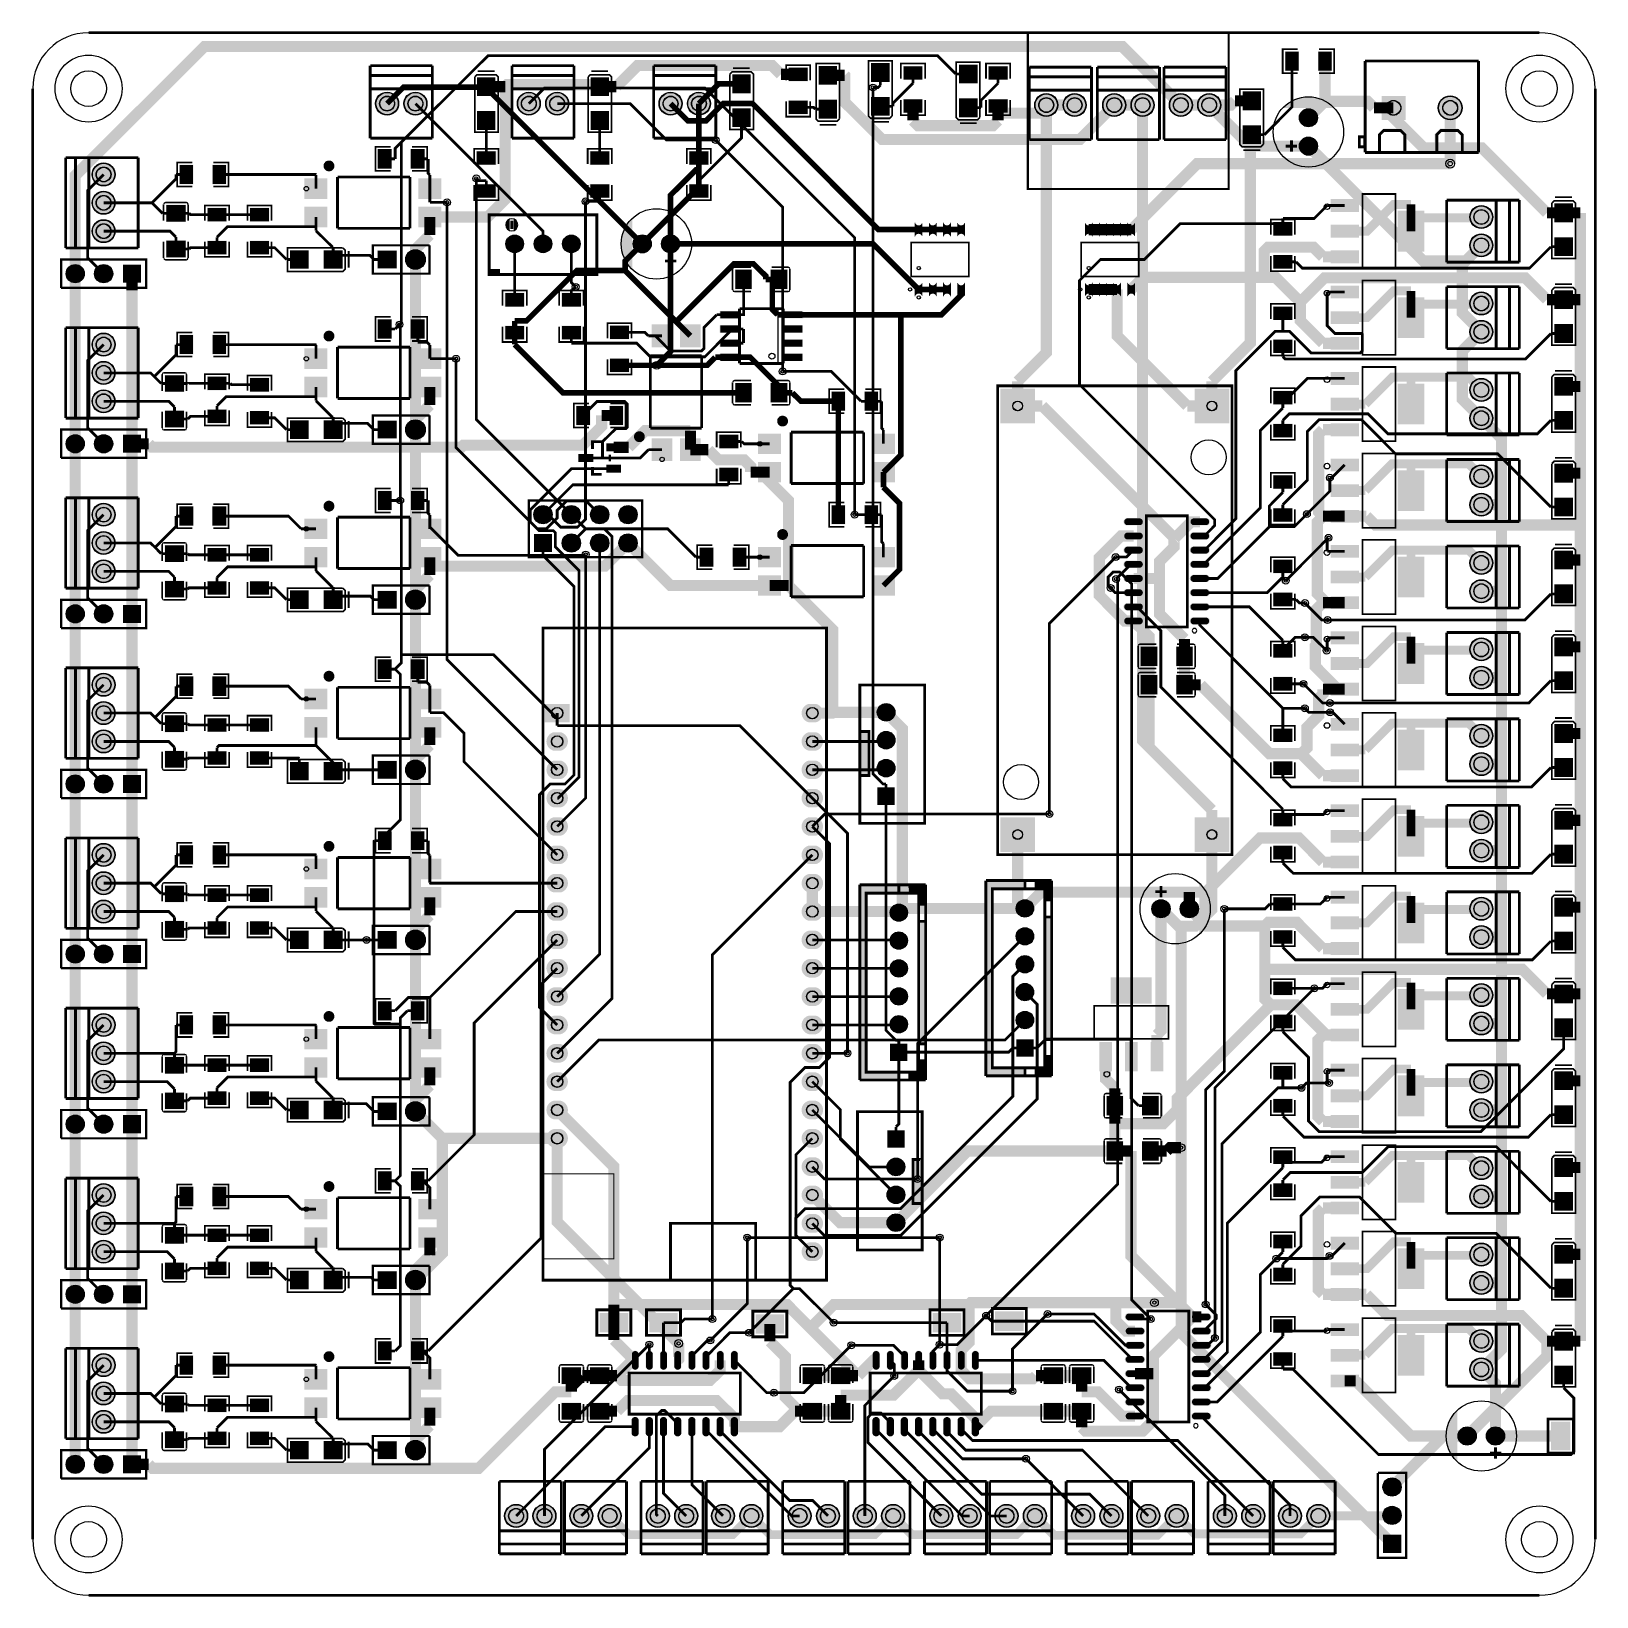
# Model space of a CAD drawing. Header units: millimetres. Extents: x 0 to 140, y -140 to 0.
import ezdxf

# ---------------------------------------------------------------- set-up
doc = ezdxf.new("R2010")
doc.units = ezdxf.units.MM
for name, color, linetype, true_color in [('BoardOutLine', 7, 'Continuous', 0xff00ff), ('BottomLayer', 7, 'Continuous', 0x0000ff), ('BottomSolderMaskLayer', 7, 'Continuous', 0xaa00ff), ('Document', 7, 'Continuous', 0xffffff), ('Hole', 7, 'Continuous', 0x222222), ('Multi-Layer', 7, 'Continuous', 0xc0c0c0), ('TopLayer', 7, 'Continuous', 0xff0000), ('TopPasteMaskLayer', 7, 'Continuous', 0x808080), ('TopSilkLayer', 7, 'Continuous', 0xffcc00), ('TopSolderMaskLayer', 7, 'Continuous', 0x800080)]:
    doc.layers.add(name, color=color, linetype=linetype, true_color=true_color)

msp = doc.modelspace()

# ---------------------------------------------------------------- hatches: boundary and pattern name
at = {"layer": 'BottomSolderMaskLayer'}
for points in [[(30.72, -6.35, 1), (32.78, -6.35, 1)], [(33.26, -6.35, 1), (35.32, -6.35, 1)], [(43.42, -6.35, 1), (45.48, -6.35, 1)], [(45.96, -6.35, 1), (48.02, -6.35, 1)], [(56.12, -6.35, 1), (58.18, -6.35, 1)], [(58.66, -6.35, 1), (60.72, -6.35, 1)], [(89.78, -6.48, 1), (91.83, -6.48, 1)], [(92.32, -6.48, 1), (94.37, -6.48, 1)], [(95.88, -6.48, 1), (97.93, -6.48, 1)], [(98.42, -6.48, 1), (100.47, -6.48, 1)], [(101.84, -6.48, 1), (103.9, -6.48, 1)], [(104.38, -6.48, 1), (106.44, -6.48, 1)], [(113.49, -7.62, 1), (115.11, -7.62, 1)], [(120.85, -5.66), (123, -5.66), (123, -7.81), (120.85, -7.81)], [(125.93, -6.73, 1), (128.08, -6.73, 1)], [(113.49, -10.16, 1), (115.11, -10.16, 1)], [(5.32, -12.7, 1), (7.38, -12.7, 1)], [(5.32, -15.24, 1), (7.38, -15.24, 1)], [(5.32, -17.78, 1), (7.38, -17.78, 1)], [(128.77, -16.51, 1), (130.82, -16.51, 1)], [(42.39, -18.92, 1), (43.97, -18.92, 1)], [(44.93, -18.92, 1), (46.51, -18.92, 1)], [(47.47, -18.92, 1), (49.05, -18.92, 1)], [(53.8, -18.92, 1), (55.42, -18.92, 1)], [(56.34, -18.92, 1), (57.96, -18.92, 1)], [(128.77, -19.05, 1), (130.82, -19.05, 1)], [(30.87, -19.51), (32.63, -19.51), (32.63, -21.13), (30.87, -21.13)], [(33.41, -20.32, 1), (35.17, -20.32, 1)], [(3, -21.59, 1), (4.62, -21.59, 1)], [(5.54, -21.59, 1), (7.16, -21.59, 1)], [(9.7, -22.4), (8.08, -22.4), (8.08, -20.78), (9.7, -20.78)], [(128.77, -24.26, 1), (130.82, -24.26, 1)], [(128.77, -26.8, 1), (130.82, -26.8, 1)], [(5.32, -27.94, 1), (7.38, -27.94, 1)], [(5.32, -30.48, 1), (7.38, -30.48, 1)], [(5.32, -33.02, 1), (7.38, -33.02, 1)], [(89.8, -31.89), (89.8, -34.99), (86.7, -34.99), (86.7, -31.89)], [(107.2, -31.89), (107.2, -34.99), (104.1, -34.99), (104.1, -31.89)], [(128.77, -32, 1), (130.82, -32, 1)], [(128.77, -34.54, 1), (130.82, -34.54, 1)], [(30.87, -34.75), (32.63, -34.75), (32.63, -36.37), (30.87, -36.37)], [(33.41, -35.56, 1), (35.17, -35.56, 1)], [(3, -36.83, 1), (4.62, -36.83, 1)], [(5.54, -36.83, 1), (7.16, -36.83, 1)], [(9.7, -37.64), (8.08, -37.64), (8.08, -36.02), (9.7, -36.02)], [(128.77, -39.75, 1), (130.82, -39.75, 1)], [(128.77, -42.29, 1), (130.82, -42.29, 1)], [(5.32, -43.18, 1), (7.38, -43.18, 1)], [(44.91, -43.18, 1), (46.53, -43.18, 1)], [(47.45, -43.18, 1), (49.07, -43.18, 1)], [(49.99, -43.18, 1), (51.61, -43.18, 1)], [(52.53, -43.18, 1), (54.15, -43.18, 1)], [(5.32, -45.72, 1), (7.38, -45.72, 1)], [(44.91, -44.91), (46.53, -44.91), (46.53, -46.53), (44.91, -46.53)], [(47.45, -45.72, 1), (49.07, -45.72, 1)], [(49.99, -45.72, 1), (51.61, -45.72, 1)], [(52.53, -45.72, 1), (54.15, -45.72, 1)], [(5.32, -48.26, 1), (7.38, -48.26, 1)], [(128.77, -47.5, 1), (130.82, -47.5, 1)], [(128.77, -50.04, 1), (130.82, -50.04, 1)], [(30.87, -49.99), (32.63, -49.99), (32.63, -51.61), (30.87, -51.61)], [(33.41, -50.8, 1), (35.17, -50.8, 1)], [(3, -52.07, 1), (4.62, -52.07, 1)], [(5.54, -52.07, 1), (7.16, -52.07, 1)], [(9.7, -52.88), (8.08, -52.88), (8.08, -51.26), (9.7, -51.26)], [(128.77, -55.25, 1), (130.82, -55.25, 1)], [(5.32, -58.42, 1), (7.38, -58.42, 1)], [(128.77, -57.79, 1), (130.82, -57.79, 1)], [(5.32, -60.96, 1), (7.38, -60.96, 1)], [(45.86, -60.13), (48.12, -60.13), (48.12, -61.79), (45.86, -61.79)], [(69.54, -61.79, -0.785398), (69.54, -60.13), (70.16, -60.13, -0.785398), (70.16, -61.79)], [(75.67, -60.89, 1), (77.24, -60.89, 1)], [(5.32, -63.5, 1), (7.38, -63.5, 1)], [(46.68, -64.33, -0.785398), (46.68, -62.67), (47.3, -62.67, -0.785398), (47.3, -64.33)], [(69.54, -64.33, -0.785398), (69.54, -62.67), (70.16, -62.67, -0.785398), (70.16, -64.33)], [(75.67, -63.39, 1), (77.24, -63.39, 1)], [(128.77, -62.99, 1), (130.82, -62.99, 1)], [(128.77, -65.53, 1), (130.82, -65.53, 1)], [(30.87, -65.23), (32.63, -65.23), (32.63, -66.85), (30.87, -66.85)], [(33.41, -66.04, 1), (35.17, -66.04, 1)], [(46.68, -66.87, -0.785398), (46.68, -65.21), (47.3, -65.21, -0.785398), (47.3, -66.87)], [(69.54, -66.87, -0.785398), (69.54, -65.21), (70.16, -65.21, -0.785398), (70.16, -66.87)], [(75.67, -65.89, 1), (77.24, -65.89, 1)], [(3, -67.31, 1), (4.62, -67.31, 1)], [(5.54, -67.31, 1), (7.16, -67.31, 1)], [(9.7, -68.12), (8.08, -68.12), (8.08, -66.5), (9.7, -66.5)], [(46.68, -69.41, -0.785398), (46.68, -67.75), (47.3, -67.75, -0.785398), (47.3, -69.41)], [(69.54, -69.41, -0.785398), (69.54, -67.75), (70.16, -67.75, -0.785398), (70.16, -69.41)], [(75.67, -69.18), (75.67, -67.61), (77.24, -67.61), (77.24, -69.18)], [(128.77, -70.74, 1), (130.82, -70.74, 1)], [(46.68, -71.95, -0.785398), (46.68, -70.29), (47.3, -70.29, -0.785398), (47.3, -71.95)], [(69.54, -71.95, -0.785398), (69.54, -70.29), (70.16, -70.29, -0.785398), (70.16, -71.95)], [(89.8, -70.29), (89.8, -73.39), (86.7, -73.39), (86.7, -70.29)], [(107.2, -70.29), (107.2, -73.39), (104.1, -73.39), (104.1, -70.29)], [(5.32, -73.66, 1), (7.38, -73.66, 1)], [(46.68, -74.49, -0.785398), (46.68, -72.83), (47.3, -72.83, -0.785398), (47.3, -74.49)], [(69.54, -74.49, -0.785398), (69.54, -72.83), (70.16, -72.83, -0.785398), (70.16, -74.49)], [(128.77, -73.28, 1), (130.82, -73.28, 1)], [(5.32, -76.2, 1), (7.38, -76.2, 1)], [(46.68, -77.03, -0.785398), (46.68, -75.37), (47.3, -75.37, -0.785398), (47.3, -77.03)], [(69.54, -77.03, -0.785398), (69.54, -75.37), (70.16, -75.37, -0.785398), (70.16, -77.03)], [(5.32, -78.74, 1), (7.38, -78.74, 1)], [(46.68, -79.57, -0.785398), (46.68, -77.91), (47.3, -77.91, -0.785398), (47.3, -79.57)], [(69.54, -79.57, -0.785398), (69.54, -77.91), (70.16, -77.91, -0.785398), (70.16, -79.57)], [(76.82, -78.84, 1), (78.37, -78.84, 1)], [(88.13, -78.46, 1), (89.68, -78.46, 1)], [(100.28, -78.49, 1), (101.91, -78.49, 1)], [(102.82, -78.49, 1), (104.45, -78.49, 1)], [(128.77, -78.49, 1), (130.82, -78.49, 1)], [(30.87, -80.47), (32.63, -80.47), (32.63, -82.09), (30.87, -82.09)], [(33.41, -81.28, 1), (35.17, -81.28, 1)], [(46.68, -82.11, -0.785398), (46.68, -80.45), (47.3, -80.45, -0.785398), (47.3, -82.11)], [(69.54, -82.11, -0.785398), (69.54, -80.45), (70.16, -80.45, -0.785398), (70.16, -82.11)], [(76.82, -81.34, 1), (78.37, -81.34, 1)], [(88.13, -80.96, 1), (89.68, -80.96, 1)], [(128.77, -81.03, 1), (130.82, -81.03, 1)], [(3, -82.55, 1), (4.62, -82.55, 1)], [(5.54, -82.55, 1), (7.16, -82.55, 1)], [(9.7, -83.36), (8.08, -83.36), (8.08, -81.74), (9.7, -81.74)], [(88.13, -83.46, 1), (89.68, -83.46, 1)], [(46.68, -84.65, -0.785398), (46.68, -82.99), (47.3, -82.99, -0.785398), (47.3, -84.65)], [(69.54, -84.65, -0.785398), (69.54, -82.99), (70.16, -82.99, -0.785398), (70.16, -84.65)], [(76.82, -83.84, 1), (78.37, -83.84, 1)], [(46.68, -87.19, -0.785398), (46.68, -85.53), (47.3, -85.53, -0.785398), (47.3, -87.19)], [(69.54, -87.19, -0.785398), (69.54, -85.53), (70.16, -85.53, -0.785398), (70.16, -87.19)], [(88.13, -85.96, 1), (89.68, -85.96, 1)], [(128.77, -86.23, 1), (130.82, -86.23, 1)], [(76.82, -86.34, 1), (78.37, -86.34, 1)], [(5.32, -88.9, 1), (7.38, -88.9, 1)], [(46.68, -89.73, -0.785398), (46.68, -88.07), (47.3, -88.07, -0.785398), (47.3, -89.73)], [(69.54, -89.73, -0.785398), (69.54, -88.07), (70.16, -88.07, -0.785398), (70.16, -89.73)], [(76.82, -88.84, 1), (78.37, -88.84, 1)], [(88.13, -88.46, 1), (89.68, -88.46, 1)], [(128.77, -88.77, 1), (130.82, -88.77, 1)], [(5.32, -91.44, 1), (7.38, -91.44, 1)], [(46.68, -92.27, -0.785398), (46.68, -90.61), (47.3, -90.61, -0.785398), (47.3, -92.27)], [(69.54, -92.27, -0.785398), (69.54, -90.61), (70.16, -90.61, -0.785398), (70.16, -92.27)], [(76.82, -92.12), (76.82, -90.57), (78.37, -90.57), (78.37, -92.12)], [(88.13, -91.73), (88.13, -90.18), (89.68, -90.18), (89.68, -91.73)], [(5.32, -93.98, 1), (7.38, -93.98, 1)], [(46.68, -94.81, -0.785398), (46.68, -93.15), (47.3, -93.15, -0.785398), (47.3, -94.81)], [(69.54, -94.81, -0.785398), (69.54, -93.15), (70.16, -93.15, -0.785398), (70.16, -94.81)], [(128.77, -93.98, 1), (130.82, -93.98, 1)], [(30.87, -95.83), (32.63, -95.83), (32.63, -97.46), (30.87, -97.46)], [(33.41, -96.65, 1), (35.17, -96.65, 1)], [(46.68, -97.35, -0.785398), (46.68, -95.69), (47.3, -95.69, -0.785398), (47.3, -97.35)], [(69.54, -97.35, -0.785398), (69.54, -95.69), (70.16, -95.69, -0.785398), (70.16, -97.35)], [(128.77, -96.52, 1), (130.82, -96.52, 1)], [(3, -97.79, 1), (4.62, -97.79, 1)], [(5.54, -97.79, 1), (7.16, -97.79, 1)], [(9.7, -98.6), (8.08, -98.6), (8.08, -96.98), (9.7, -96.98)], [(46.68, -99.89, -0.785398), (46.68, -98.23), (47.3, -98.23, -0.785398), (47.3, -99.89)], [(69.54, -99.89, -0.785398), (69.54, -98.23), (70.16, -98.23, -0.785398), (70.16, -99.89)], [(78.13, -98.33), (78.13, -99.91), (76.56, -99.91), (76.56, -98.33)], [(69.54, -102.43, -0.785398), (69.54, -100.77), (70.16, -100.77, -0.785398), (70.16, -102.43)], [(76.56, -101.62, 1), (78.13, -101.62, 1)], [(128.77, -101.73, 1), (130.82, -101.73, 1)], [(5.32, -104.14, 1), (7.38, -104.14, 1)], [(69.54, -104.97, -0.785398), (69.54, -103.31), (70.16, -103.31, -0.785398), (70.16, -104.97)], [(76.56, -104.12, 1), (78.13, -104.12, 1)], [(128.77, -104.27, 1), (130.82, -104.27, 1)], [(5.32, -106.68, 1), (7.38, -106.68, 1)], [(69.54, -107.51, -0.785398), (69.54, -105.85), (70.16, -105.85, -0.785398), (70.16, -107.51)], [(76.56, -106.62, 1), (78.13, -106.62, 1)], [(5.32, -109.22, 1), (7.38, -109.22, 1)], [(69.54, -110.05, -0.785398), (69.54, -108.39), (70.16, -108.39, -0.785398), (70.16, -110.05)], [(128.77, -109.47, 1), (130.82, -109.47, 1)], [(30.87, -110.95), (32.63, -110.95), (32.63, -112.57), (30.87, -112.57)], [(33.41, -111.76, 1), (35.17, -111.76, 1)], [(128.77, -112.01, 1), (130.82, -112.01, 1)], [(3, -113.03, 1), (4.62, -113.03, 1)], [(5.54, -113.03, 1), (7.16, -113.03, 1)], [(9.7, -113.84), (8.08, -113.84), (8.08, -112.22), (9.7, -112.22)], [(128.77, -117.22, 1), (130.82, -117.22, 1)], [(5.32, -119.38, 1), (7.38, -119.38, 1)], [(128.77, -119.76, 1), (130.82, -119.76, 1)], [(5.32, -121.92, 1), (7.38, -121.92, 1)], [(5.32, -124.46, 1), (7.38, -124.46, 1)], [(30.87, -126.19), (32.63, -126.19), (32.63, -127.81), (30.87, -127.81)], [(33.41, -127, 1), (35.17, -127, 1)], [(127.71, -125.73, 1), (129.34, -125.73, 1)], [(130.25, -125.73, 1), (131.88, -125.73, 1)], [(3, -128.27, 1), (4.62, -128.27, 1)], [(5.54, -128.27, 1), (7.16, -128.27, 1)], [(9.7, -129.08), (8.08, -129.08), (8.08, -127.46), (9.7, -127.46)], [(120.98, -130.3, 1), (122.61, -130.3, 1)], [(42.28, -132.89, 1), (44.33, -132.89, 1)], [(44.82, -132.89, 1), (46.87, -132.89, 1)], [(48.12, -132.89, 1), (50.17, -132.89, 1)], [(50.66, -132.89, 1), (52.71, -132.89, 1)], [(54.98, -132.89, 1), (57.03, -132.89, 1)], [(57.52, -132.89, 1), (59.57, -132.89, 1)], [(60.82, -132.89, 1), (62.87, -132.89, 1)], [(63.36, -132.89, 1), (65.41, -132.89, 1)], [(67.68, -132.89, 1), (69.73, -132.89, 1)], [(70.22, -132.89, 1), (72.27, -132.89, 1)], [(73.52, -132.89, 1), (75.57, -132.89, 1)], [(76.06, -132.89, 1), (78.11, -132.89, 1)], [(80.38, -132.89, 1), (82.43, -132.89, 1)], [(82.92, -132.89, 1), (84.97, -132.89, 1)], [(86.22, -132.89, 1), (88.27, -132.89, 1)], [(88.76, -132.89, 1), (90.81, -132.89, 1)], [(93.08, -132.89, 1), (95.13, -132.89, 1)], [(95.62, -132.89, 1), (97.67, -132.89, 1)], [(98.92, -132.89, 1), (100.97, -132.89, 1)], [(101.46, -132.89, 1), (103.51, -132.89, 1)], [(105.78, -132.89, 1), (107.83, -132.89, 1)], [(108.32, -132.89, 1), (110.37, -132.89, 1)], [(111.62, -132.89, 1), (113.67, -132.89, 1)], [(114.16, -132.89, 1), (116.21, -132.89, 1)], [(120.98, -132.84, 1), (122.61, -132.84, 1)], [(120.98, -136.2), (120.98, -134.57), (122.61, -134.57), (122.61, -136.2)]]:
    msp.add_hatch(color=256, dxfattribs=at).paths.add_polyline_path(points)
at = {"layer": 'Document'}
for points in [[(71.75, -4.11), (70.75, -4.11), (70.75, -4.26), (71.75, -4.26)], [(71.32, -3.88), (71.17, -3.88), (71.17, -4.48), (71.32, -4.48)], [(76.45, -3.86), (75.45, -3.86), (75.45, -4.01), (76.45, -4.01)], [(76.02, -3.63), (75.87, -3.63), (75.87, -4.23), (76.02, -4.23)], [(84.32, -3.98), (83.32, -3.98), (83.32, -4.13), (84.32, -4.13)], [(83.9, -3.76), (83.75, -3.76), (83.75, -4.36), (83.9, -4.36)], [(40.57, -4.9), (40.72, -4.9), (40.72, -5.5), (40.57, -5.5)], [(50.73, -4.9), (50.88, -4.9), (50.88, -5.5), (50.73, -5.5)], [(63.43, -4.65), (63.58, -4.65), (63.58, -5.25), (63.43, -5.25)], [(63.43, -7.55), (63.58, -7.55), (63.58, -6.95), (63.43, -6.95)], [(71.32, -6.78), (71.17, -6.78), (71.17, -6.18), (71.32, -6.18)], [(76.02, -6.53), (75.87, -6.53), (75.87, -5.93), (76.02, -5.93)], [(83.9, -6.66), (83.75, -6.66), (83.75, -6.06), (83.9, -6.06)], [(109.72, -6.4), (108.72, -6.4), (108.72, -6.55), (109.72, -6.55)], [(109.3, -6.17), (109.15, -6.17), (109.15, -6.77), (109.3, -6.77)], [(40.14, -7.58), (41.14, -7.58), (41.14, -7.43), (40.14, -7.43)], [(40.57, -7.8), (40.72, -7.8), (40.72, -7.2), (40.57, -7.2)], [(50.3, -7.58), (51.3, -7.58), (51.3, -7.43), (50.3, -7.43)], [(50.73, -7.8), (50.88, -7.8), (50.88, -7.2), (50.73, -7.2)], [(63, -7.32), (64, -7.32), (64, -7.17), (63, -7.17)], [(109.3, -9.07), (109.15, -9.07), (109.15, -8.47), (109.3, -8.47)], [(120.53, -10.63), (120.53, -9.13), (120.53, -9.11), (120.54, -9.1), (120.54, -9.08), (120.55, -9.07), (120.56, -9.05), (120.57, -9.04), (120.97, -8.64), (120.98, -8.63), (121, -8.62), (121.01, -8.61), (121.03, -8.61), (121.04, -8.61), (121.06, -8.6), (122.56, -8.6), (122.58, -8.61), (122.59, -8.61), (122.61, -8.61), (122.62, -8.62), (122.64, -8.63), (122.65, -8.64), (123.05, -9.04), (123.06, -9.05), (123.07, -9.07), (123.08, -9.08), (123.08, -9.1), (123.09, -9.11), (123.09, -9.13), (123.09, -10.73), (123.09, -10.75), (123.08, -10.76), (123.08, -10.78), (123.07, -10.79), (123.06, -10.81), (123.05, -10.82), (123.04, -10.83), (123.02, -10.84), (123.01, -10.85), (122.99, -10.85), (122.98, -10.86), (122.96, -10.86), (122.94, -10.86), (122.93, -10.85), (122.91, -10.85), (122.9, -10.84), (122.88, -10.83), (122.87, -10.82), (122.86, -10.81), (122.85, -10.79), (122.84, -10.78), (122.84, -10.76), (122.83, -10.75), (122.83, -10.73), (122.83, -9.18), (122.51, -8.86), (121.11, -8.86), (120.79, -9.18), (120.79, -10.63), (120.79, -10.65), (120.78, -10.66), (120.78, -10.68), (120.77, -10.69), (120.76, -10.71), (120.75, -10.72), (120.74, -10.73), (120.72, -10.74), (120.71, -10.75), (120.69, -10.75), (120.68, -10.76), (120.66, -10.76), (120.64, -10.76), (120.63, -10.75), (120.61, -10.75), (120.6, -10.74), (120.58, -10.73), (120.57, -10.72), (120.56, -10.71), (120.55, -10.69), (120.54, -10.68), (120.54, -10.66), (120.53, -10.65), (120.53, -10.63)], [(125.61, -10.63), (125.61, -9.13), (125.61, -9.11), (125.62, -9.1), (125.62, -9.08), (125.63, -9.07), (125.64, -9.05), (125.65, -9.04), (126.05, -8.64), (126.06, -8.63), (126.08, -8.62), (126.09, -8.61), (126.11, -8.61), (126.12, -8.61), (126.14, -8.6), (127.64, -8.6), (127.66, -8.61), (127.67, -8.61), (127.69, -8.61), (127.7, -8.62), (127.72, -8.63), (127.73, -8.64), (128.13, -9.04), (128.14, -9.05), (128.15, -9.07), (128.16, -9.08), (128.16, -9.1), (128.17, -9.11), (128.17, -9.13), (128.17, -10.73), (128.17, -10.75), (128.16, -10.76), (128.16, -10.78), (128.15, -10.79), (128.14, -10.81), (128.13, -10.82), (128.12, -10.83), (128.1, -10.84), (128.09, -10.85), (128.07, -10.85), (128.06, -10.86), (128.04, -10.86), (128.02, -10.86), (128.01, -10.85), (127.99, -10.85), (127.98, -10.84), (127.96, -10.83), (127.95, -10.82), (127.94, -10.81), (127.93, -10.79), (127.92, -10.78), (127.92, -10.76), (127.91, -10.75), (127.91, -10.73), (127.91, -9.18), (127.59, -8.86), (126.19, -8.86), (125.87, -9.18), (125.87, -10.63), (125.87, -10.65), (125.86, -10.66), (125.86, -10.68), (125.85, -10.69), (125.84, -10.71), (125.83, -10.72), (125.82, -10.73), (125.8, -10.74), (125.79, -10.75), (125.77, -10.75), (125.76, -10.76), (125.74, -10.76), (125.72, -10.76), (125.71, -10.75), (125.69, -10.75), (125.68, -10.74), (125.66, -10.73), (125.65, -10.72), (125.64, -10.71), (125.63, -10.69), (125.62, -10.68), (125.62, -10.66), (125.61, -10.65), (125.61, -10.63)], [(42.73, -16.71), (42.7, -16.72), (42.67, -16.73), (42.64, -16.75), (42.61, -16.77), (42.59, -16.79), (42.56, -16.81), (42.54, -16.83), (42.51, -16.86), (42.49, -16.88), (42.47, -16.91), (42.46, -16.94), (42.44, -16.97), (42.42, -17), (42.41, -17.03), (42.4, -17.06), (42.39, -17.1), (42.39, -17.13), (42.38, -17.16), (42.38, -17.2), (42.38, -17.23), (42.38, -17.26), (42.39, -17.3), (42.39, -17.33), (42.4, -17.36), (42.41, -17.39), (42.42, -17.42), (42.44, -17.45), (42.46, -17.48), (42.47, -17.51), (42.49, -17.54), (42.51, -17.57), (42.54, -17.59), (42.56, -17.61), (42.59, -17.64), (42.61, -17.66), (42.64, -17.67), (42.67, -17.69), (42.7, -17.7), (42.73, -17.72)], [(43.1, -17.72), (43.13, -17.7), (43.16, -17.69), (43.19, -17.67), (43.22, -17.66), (43.25, -17.64), (43.27, -17.61), (43.3, -17.59), (43.32, -17.57), (43.34, -17.54), (43.36, -17.51), (43.38, -17.48), (43.39, -17.45), (43.41, -17.42), (43.42, -17.39), (43.43, -17.36), (43.44, -17.33), (43.44, -17.3), (43.45, -17.26), (43.45, -17.23), (43.45, -17.2), (43.45, -17.16), (43.44, -17.13), (43.44, -17.1), (43.43, -17.06), (43.42, -17.03), (43.41, -17), (43.39, -16.97), (43.38, -16.94), (43.36, -16.91), (43.34, -16.88), (43.32, -16.86), (43.3, -16.83), (43.27, -16.81), (43.25, -16.79), (43.22, -16.77), (43.19, -16.75), (43.16, -16.73), (43.13, -16.72), (43.1, -16.71)], [(137.09, -16.2), (137.24, -16.2), (137.24, -16.8), (137.09, -16.8)], [(136.66, -18.88), (137.66, -18.88), (137.66, -18.73), (136.66, -18.73)], [(137.09, -19.1), (137.24, -19.1), (137.24, -18.5), (137.09, -18.5)], [(23.95, -20.25), (23.95, -20.4), (24.55, -20.4), (24.55, -20.25)], [(24.18, -19.82), (24.18, -20.82), (24.33, -20.82), (24.33, -19.82)], [(26.85, -20.25), (26.85, -20.4), (26.25, -20.4), (26.25, -20.25)], [(137.09, -23.98), (137.24, -23.98), (137.24, -24.58), (137.09, -24.58)], [(136.66, -26.65), (137.66, -26.65), (137.66, -26.5), (136.66, -26.5)], [(137.09, -26.88), (137.24, -26.88), (137.24, -26.28), (137.09, -26.28)], [(137.09, -31.76), (137.24, -31.76), (137.24, -32.36), (137.09, -32.36)], [(24.18, -35.06), (24.18, -36.06), (24.33, -36.06), (24.33, -35.06)], [(136.66, -34.43), (137.66, -34.43), (137.66, -34.28), (136.66, -34.28)], [(137.09, -34.66), (137.24, -34.66), (137.24, -34.06), (137.09, -34.06)], [(23.95, -35.49), (23.95, -35.64), (24.55, -35.64), (24.55, -35.49)], [(26.85, -35.49), (26.85, -35.64), (26.25, -35.64), (26.25, -35.49)], [(137.09, -39.53), (137.24, -39.53), (137.24, -40.13), (137.09, -40.13)], [(136.66, -42.21), (137.66, -42.21), (137.66, -42.06), (136.66, -42.06)], [(137.09, -42.43), (137.24, -42.43), (137.24, -41.83), (137.09, -41.83)], [(137.09, -47.31), (137.24, -47.31), (137.24, -47.91), (137.09, -47.91)], [(24.18, -50.3), (24.18, -51.3), (24.33, -51.3), (24.33, -50.3)], [(136.66, -49.98), (137.66, -49.98), (137.66, -49.83), (136.66, -49.83)], [(137.09, -50.21), (137.24, -50.21), (137.24, -49.61), (137.09, -49.61)], [(23.95, -50.73), (23.95, -50.88), (24.55, -50.88), (24.55, -50.73)], [(26.85, -50.73), (26.85, -50.88), (26.25, -50.88), (26.25, -50.73)], [(137.09, -55.08), (137.24, -55.08), (137.24, -55.68), (137.09, -55.68)], [(137.09, -57.98), (137.24, -57.98), (137.24, -57.38), (137.09, -57.38)], [(136.66, -57.76), (137.66, -57.76), (137.66, -57.61), (136.66, -57.61)], [(74.17, -66.55), (74.93, -66.55), (74.93, -62.61), (74.17, -62.61)], [(137.09, -62.86), (137.24, -62.86), (137.24, -63.46), (137.09, -63.46)], [(24.18, -65.67), (24.18, -66.67), (24.33, -66.67), (24.33, -65.67)], [(136.66, -65.54), (137.66, -65.54), (137.66, -65.39), (136.66, -65.39)], [(137.09, -65.76), (137.24, -65.76), (137.24, -65.16), (137.09, -65.16)], [(23.95, -66.09), (23.95, -66.24), (24.55, -66.24), (24.55, -66.09)], [(26.85, -66.09), (26.85, -66.24), (26.25, -66.24), (26.25, -66.09)], [(137.09, -70.64), (137.24, -70.64), (137.24, -71.24), (137.09, -71.24)], [(136.66, -73.31), (137.66, -73.31), (137.66, -73.16), (136.66, -73.16)], [(137.09, -73.54), (137.24, -73.54), (137.24, -72.94), (137.09, -72.94)], [(77.6, -93.84), (77.6, -93.14), (74.7, -93.14), (74.7, -77.09), (77.6, -77.09), (77.6, -76.34), (74.1, -76.34), (74.1, -93.84)], [(80, -78.09), (80, -76.34), (78.6, -76.34), (78.6, -77.09), (79.35, -77.09), (79.35, -78.09)], [(88.9, -93.46), (88.9, -92.76), (86, -92.76), (86, -76.71), (88.9, -76.71), (88.9, -75.96), (85.4, -75.96), (85.4, -93.46)], [(91.3, -77.71), (91.3, -75.96), (89.9, -75.96), (89.9, -76.71), (90.65, -76.71), (90.65, -77.71)], [(137.09, -78.41), (137.24, -78.41), (137.24, -79.01), (137.09, -79.01)], [(79.35, -79.59), (80, -79.59), (80, -90.59), (79.35, -90.59)], [(90.65, -79.21), (91.3, -79.21), (91.3, -90.21), (90.65, -90.21)], [(23.95, -81.21), (23.95, -81.36), (24.55, -81.36), (24.55, -81.21)], [(24.18, -80.78), (24.18, -81.78), (24.33, -81.78), (24.33, -80.78)], [(26.85, -81.21), (26.85, -81.36), (26.25, -81.36), (26.25, -81.21)], [(136.66, -81.09), (137.66, -81.09), (137.66, -80.94), (136.66, -80.94)], [(137.09, -81.31), (137.24, -81.31), (137.24, -80.71), (137.09, -80.71)], [(137.09, -86.19), (137.24, -86.19), (137.24, -86.79), (137.09, -86.79)], [(136.66, -88.86), (137.66, -88.86), (137.66, -88.71), (136.66, -88.71)], [(137.09, -89.09), (137.24, -89.09), (137.24, -88.49), (137.09, -88.49)], [(80, -92.09), (80, -93.84), (78.6, -93.84), (78.6, -93.09), (79.35, -93.09), (79.35, -92.09)], [(91.3, -91.71), (91.3, -93.46), (89.9, -93.46), (89.9, -92.71), (90.65, -92.71), (90.65, -91.71)], [(137.09, -93.97), (137.24, -93.97), (137.24, -94.57), (137.09, -94.57)], [(23.95, -96.45), (23.95, -96.6), (24.55, -96.6), (24.55, -96.45)], [(24.18, -96.02), (24.18, -97.02), (24.33, -97.02), (24.33, -96.02)], [(26.85, -96.45), (26.85, -96.6), (26.25, -96.6), (26.25, -96.45)], [(136.66, -96.64), (137.66, -96.64), (137.66, -96.49), (136.66, -96.49)], [(137.09, -96.87), (137.24, -96.87), (137.24, -96.27), (137.09, -96.27)], [(79.63, -100.97), (78.87, -100.97), (78.87, -104.9), (79.63, -104.9)], [(137.09, -101.74), (137.24, -101.74), (137.24, -102.34), (137.09, -102.34)], [(136.66, -104.42), (137.66, -104.42), (137.66, -104.27), (136.66, -104.27)], [(137.09, -104.64), (137.24, -104.64), (137.24, -104.04), (137.09, -104.04)], [(137.09, -109.52), (137.24, -109.52), (137.24, -110.12), (137.09, -110.12)], [(23.95, -111.69), (23.95, -111.84), (24.55, -111.84), (24.55, -111.69)], [(24.18, -111.26), (24.18, -112.26), (24.33, -112.26), (24.33, -111.26)], [(26.85, -111.69), (26.85, -111.84), (26.25, -111.84), (26.25, -111.69)], [(136.66, -112.19), (137.66, -112.19), (137.66, -112.04), (136.66, -112.04)], [(137.09, -112.42), (137.24, -112.42), (137.24, -111.82), (137.09, -111.82)], [(137.09, -117.3), (137.24, -117.3), (137.24, -117.9), (137.09, -117.9)], [(136.66, -119.97), (137.66, -119.97), (137.66, -119.82), (136.66, -119.82)], [(137.09, -120.2), (137.24, -120.2), (137.24, -119.6), (137.09, -119.6)], [(23.95, -126.93), (23.95, -127.08), (24.55, -127.08), (24.55, -126.93)], [(24.18, -126.5), (24.18, -127.5), (24.33, -127.5), (24.33, -126.5)], [(26.85, -126.93), (26.85, -127.08), (26.25, -127.08), (26.25, -126.93)]]:
    msp.add_hatch(color=256, dxfattribs=at).paths.add_polyline_path(points)
at = {"layer": 'Multi-Layer'}
for points in [[(30.75, -6.35, 1), (32.75, -6.35, 1)], [(33.29, -6.35, 1), (35.29, -6.35, 1)], [(43.45, -6.35, 1), (45.45, -6.35, 1)], [(45.99, -6.35, 1), (47.99, -6.35, 1)], [(56.15, -6.35, 1), (58.15, -6.35, 1)], [(58.69, -6.35, 1), (60.69, -6.35, 1)], [(89.81, -6.48, 1), (91.81, -6.48, 1)], [(92.35, -6.48, 1), (94.35, -6.48, 1)], [(95.9, -6.48, 1), (97.9, -6.48, 1)], [(98.44, -6.48, 1), (100.44, -6.48, 1)], [(101.87, -6.48, 1), (103.87, -6.48, 1)], [(104.41, -6.48, 1), (106.41, -6.48, 1)], [(113.54, -7.62, 1), (115.06, -7.62, 1)], [(120.87, -5.68), (122.97, -5.68), (122.97, -7.78), (120.87, -7.78)], [(125.95, -6.73, 1), (128.05, -6.73, 1)], [(113.54, -10.16, 1), (115.06, -10.16, 1)], [(5.35, -12.7, 1), (7.35, -12.7, 1)], [(5.35, -15.24, 1), (7.35, -15.24, 1)], [(5.35, -17.78, 1), (7.35, -17.78, 1)], [(128.79, -16.51, 1), (130.79, -16.51, 1)], [(42.42, -18.92, 1), (43.94, -18.92, 1)], [(44.96, -18.92, 1), (46.48, -18.92, 1)], [(47.5, -18.92, 1), (49.02, -18.92, 1)], [(53.85, -18.92, 1), (55.37, -18.92, 1)], [(56.39, -18.92, 1), (57.91, -18.92, 1)], [(128.79, -19.05, 1), (130.79, -19.05, 1)], [(30.9, -19.53), (32.6, -19.53), (32.6, -21.11), (30.9, -21.11)], [(33.44, -20.32, 1), (35.14, -20.32, 1)], [(3.02, -21.59, 1), (4.6, -21.59, 1)], [(5.56, -21.59, 1), (7.14, -21.59, 1)], [(9.68, -22.38), (8.1, -22.38), (8.1, -20.8), (9.68, -20.8)], [(128.79, -24.26, 1), (130.79, -24.26, 1)], [(128.79, -26.8, 1), (130.79, -26.8, 1)], [(5.35, -27.94, 1), (7.35, -27.94, 1)], [(5.35, -30.48, 1), (7.35, -30.48, 1)], [(5.35, -33.02, 1), (7.35, -33.02, 1)], [(89.75, -31.94), (89.75, -34.94), (86.75, -34.94), (86.75, -31.94)], [(107.15, -31.94), (107.15, -34.94), (104.15, -34.94), (104.15, -31.94)], [(128.79, -32, 1), (130.79, -32, 1)], [(128.79, -34.54, 1), (130.79, -34.54, 1)], [(30.9, -34.77), (32.6, -34.77), (32.6, -36.35), (30.9, -36.35)], [(33.44, -35.56, 1), (35.14, -35.56, 1)], [(3.02, -36.83, 1), (4.6, -36.83, 1)], [(5.56, -36.83, 1), (7.14, -36.83, 1)], [(9.68, -37.62), (8.1, -37.62), (8.1, -36.04), (9.68, -36.04)], [(128.79, -39.75, 1), (130.79, -39.75, 1)], [(128.79, -42.29, 1), (130.79, -42.29, 1)], [(5.35, -43.18, 1), (7.35, -43.18, 1)], [(44.93, -43.18, 1), (46.51, -43.18, 1)], [(47.47, -43.18, 1), (49.05, -43.18, 1)], [(50.01, -43.18, 1), (51.59, -43.18, 1)], [(52.55, -43.18, 1), (54.13, -43.18, 1)], [(5.35, -45.72, 1), (7.35, -45.72, 1)], [(44.93, -44.93), (46.51, -44.93), (46.51, -46.51), (44.93, -46.51)], [(47.47, -45.72, 1), (49.05, -45.72, 1)], [(50.01, -45.72, 1), (51.59, -45.72, 1)], [(52.55, -45.72, 1), (54.13, -45.72, 1)], [(5.35, -48.26, 1), (7.35, -48.26, 1)], [(128.79, -47.5, 1), (130.79, -47.5, 1)], [(128.79, -50.04, 1), (130.79, -50.04, 1)], [(30.9, -50.01), (32.6, -50.01), (32.6, -51.59), (30.9, -51.59)], [(33.44, -50.8, 1), (35.14, -50.8, 1)], [(3.02, -52.07, 1), (4.6, -52.07, 1)], [(5.56, -52.07, 1), (7.14, -52.07, 1)], [(9.68, -52.86), (8.1, -52.86), (8.1, -51.28), (9.68, -51.28)], [(128.79, -55.25, 1), (130.79, -55.25, 1)], [(5.35, -58.42, 1), (7.35, -58.42, 1)], [(128.79, -57.79, 1), (130.79, -57.79, 1)], [(5.35, -60.96, 1), (7.35, -60.96, 1)], [(45.89, -60.16), (48.09, -60.16), (48.09, -61.76), (45.89, -61.76)], [(69.55, -61.76, -0.785398), (69.55, -60.16), (70.15, -60.16, -0.785398), (70.15, -61.76)], [(75.69, -60.89, 1), (77.22, -60.89, 1)], [(5.35, -63.5, 1), (7.35, -63.5, 1)], [(46.69, -64.3, -0.785398), (46.69, -62.7), (47.29, -62.7, -0.785398), (47.29, -64.3)], [(69.55, -64.3, -0.785398), (69.55, -62.7), (70.15, -62.7, -0.785398), (70.15, -64.3)], [(75.69, -63.39, 1), (77.22, -63.39, 1)], [(128.79, -62.99, 1), (130.79, -62.99, 1)], [(30.9, -65.25), (32.6, -65.25), (32.6, -66.83), (30.9, -66.83)], [(33.44, -66.04, 1), (35.14, -66.04, 1)], [(46.69, -66.84, -0.785398), (46.69, -65.24), (47.29, -65.24, -0.785398), (47.29, -66.84)], [(69.55, -66.84, -0.785398), (69.55, -65.24), (70.15, -65.24, -0.785398), (70.15, -66.84)], [(75.69, -65.89, 1), (77.22, -65.89, 1)], [(128.79, -65.53, 1), (130.79, -65.53, 1)], [(3.02, -67.31, 1), (4.6, -67.31, 1)], [(5.56, -67.31, 1), (7.14, -67.31, 1)], [(9.68, -68.1), (8.1, -68.1), (8.1, -66.52), (9.68, -66.52)], [(46.69, -69.38, -0.785398), (46.69, -67.78), (47.29, -67.78, -0.785398), (47.29, -69.38)], [(69.55, -69.38, -0.785398), (69.55, -67.78), (70.15, -67.78, -0.785398), (70.15, -69.38)], [(75.69, -69.16), (75.69, -67.63), (77.22, -67.63), (77.22, -69.16)], [(128.79, -70.74, 1), (130.79, -70.74, 1)], [(46.69, -71.92, -0.785398), (46.69, -70.32), (47.29, -70.32, -0.785398), (47.29, -71.92)], [(69.55, -71.92, -0.785398), (69.55, -70.32), (70.15, -70.32, -0.785398), (70.15, -71.92)], [(89.75, -70.34), (89.75, -73.34), (86.75, -73.34), (86.75, -70.34)], [(107.15, -70.34), (107.15, -73.34), (104.15, -73.34), (104.15, -70.34)], [(5.35, -73.66, 1), (7.35, -73.66, 1)], [(46.69, -74.46, -0.785398), (46.69, -72.86), (47.29, -72.86, -0.785398), (47.29, -74.46)], [(69.55, -74.46, -0.785398), (69.55, -72.86), (70.15, -72.86, -0.785398), (70.15, -74.46)], [(128.79, -73.28, 1), (130.79, -73.28, 1)], [(5.35, -76.2, 1), (7.35, -76.2, 1)], [(46.69, -77, -0.785398), (46.69, -75.4), (47.29, -75.4, -0.785398), (47.29, -77)], [(69.55, -77, -0.785398), (69.55, -75.4), (70.15, -75.4, -0.785398), (70.15, -77)], [(5.35, -78.74, 1), (7.35, -78.74, 1)], [(46.69, -79.54, -0.785398), (46.69, -77.94), (47.29, -77.94, -0.785398), (47.29, -79.54)], [(69.55, -79.54, -0.785398), (69.55, -77.94), (70.15, -77.94, -0.785398), (70.15, -79.54)], [(76.85, -78.84, 1), (78.35, -78.84, 1)], [(88.15, -78.46, 1), (89.65, -78.46, 1)], [(100.33, -78.49, 1), (101.85, -78.49, 1)], [(102.87, -78.49, 1), (104.39, -78.49, 1)], [(128.79, -78.49, 1), (130.79, -78.49, 1)], [(30.9, -80.49), (32.6, -80.49), (32.6, -82.07), (30.9, -82.07)], [(33.44, -81.28, 1), (35.14, -81.28, 1)], [(46.69, -82.08, -0.785398), (46.69, -80.48), (47.29, -80.48, -0.785398), (47.29, -82.08)], [(69.55, -82.08, -0.785398), (69.55, -80.48), (70.15, -80.48, -0.785398), (70.15, -82.08)], [(76.85, -81.34, 1), (78.35, -81.34, 1)], [(88.15, -80.96, 1), (89.65, -80.96, 1)], [(128.79, -81.03, 1), (130.79, -81.03, 1)], [(3.02, -82.55, 1), (4.6, -82.55, 1)], [(5.56, -82.55, 1), (7.14, -82.55, 1)], [(9.68, -83.34), (8.1, -83.34), (8.1, -81.76), (9.68, -81.76)], [(88.15, -83.46, 1), (89.65, -83.46, 1)], [(46.69, -84.62, -0.785398), (46.69, -83.02), (47.29, -83.02, -0.785398), (47.29, -84.62)], [(69.55, -84.62, -0.785398), (69.55, -83.02), (70.15, -83.02, -0.785398), (70.15, -84.62)], [(76.85, -83.84, 1), (78.35, -83.84, 1)], [(88.15, -85.96, 1), (89.65, -85.96, 1)], [(128.79, -86.23, 1), (130.79, -86.23, 1)], [(46.69, -87.16, -0.785398), (46.69, -85.56), (47.29, -85.56, -0.785398), (47.29, -87.16)], [(69.55, -87.16, -0.785398), (69.55, -85.56), (70.15, -85.56, -0.785398), (70.15, -87.16)], [(76.85, -86.34, 1), (78.35, -86.34, 1)], [(5.35, -88.9, 1), (7.35, -88.9, 1)], [(46.69, -89.7, -0.785398), (46.69, -88.1), (47.29, -88.1, -0.785398), (47.29, -89.7)], [(69.55, -89.7, -0.785398), (69.55, -88.1), (70.15, -88.1, -0.785398), (70.15, -89.7)], [(76.85, -88.84, 1), (78.35, -88.84, 1)], [(88.15, -88.46, 1), (89.65, -88.46, 1)], [(128.79, -88.77, 1), (130.79, -88.77, 1)], [(5.35, -91.44, 1), (7.35, -91.44, 1)], [(46.69, -92.24, -0.785398), (46.69, -90.64), (47.29, -90.64, -0.785398), (47.29, -92.24)], [(69.55, -92.24, -0.785398), (69.55, -90.64), (70.15, -90.64, -0.785398), (70.15, -92.24)], [(76.85, -92.09), (76.85, -90.59), (78.35, -90.59), (78.35, -92.09)], [(88.15, -91.71), (88.15, -90.21), (89.65, -90.21), (89.65, -91.71)], [(5.35, -93.98, 1), (7.35, -93.98, 1)], [(46.69, -94.78, -0.785398), (46.69, -93.18), (47.29, -93.18, -0.785398), (47.29, -94.78)], [(69.55, -94.78, -0.785398), (69.55, -93.18), (70.15, -93.18, -0.785398), (70.15, -94.78)], [(128.79, -93.98, 1), (130.79, -93.98, 1)], [(30.9, -95.86), (32.6, -95.86), (32.6, -97.43), (30.9, -97.43)], [(33.44, -96.65, 1), (35.14, -96.65, 1)], [(46.69, -97.32, -0.785398), (46.69, -95.72), (47.29, -95.72, -0.785398), (47.29, -97.32)], [(69.55, -97.32, -0.785398), (69.55, -95.72), (70.15, -95.72, -0.785398), (70.15, -97.32)], [(128.79, -96.52, 1), (130.79, -96.52, 1)], [(3.02, -97.79, 1), (4.6, -97.79, 1)], [(5.56, -97.79, 1), (7.14, -97.79, 1)], [(9.68, -98.58), (8.1, -98.58), (8.1, -97), (9.68, -97)], [(46.69, -99.86, -0.785398), (46.69, -98.26), (47.29, -98.26, -0.785398), (47.29, -99.86)], [(69.55, -99.86, -0.785398), (69.55, -98.26), (70.15, -98.26, -0.785398), (70.15, -99.86)], [(78.11, -98.36), (78.11, -99.88), (76.58, -99.88), (76.58, -98.36)], [(69.55, -102.4, -0.785398), (69.55, -100.8), (70.15, -100.8, -0.785398), (70.15, -102.4)], [(76.58, -101.62, 1), (78.11, -101.62, 1)], [(128.79, -101.73, 1), (130.79, -101.73, 1)], [(5.35, -104.14, 1), (7.35, -104.14, 1)], [(69.55, -104.94, -0.785398), (69.55, -103.34), (70.15, -103.34, -0.785398), (70.15, -104.94)], [(76.58, -104.12, 1), (78.11, -104.12, 1)], [(128.79, -104.27, 1), (130.79, -104.27, 1)], [(5.35, -106.68, 1), (7.35, -106.68, 1)], [(69.55, -107.48, -0.785398), (69.55, -105.88), (70.15, -105.88, -0.785398), (70.15, -107.48)], [(76.58, -106.62, 1), (78.11, -106.62, 1)], [(5.35, -109.22, 1), (7.35, -109.22, 1)], [(69.55, -110.02, -0.785398), (69.55, -108.42), (70.15, -108.42, -0.785398), (70.15, -110.02)], [(128.79, -109.47, 1), (130.79, -109.47, 1)], [(30.9, -110.97), (32.6, -110.97), (32.6, -112.55), (30.9, -112.55)], [(33.44, -111.76, 1), (35.14, -111.76, 1)], [(128.79, -112.01, 1), (130.79, -112.01, 1)], [(3.02, -113.03, 1), (4.6, -113.03, 1)], [(5.56, -113.03, 1), (7.14, -113.03, 1)], [(9.68, -113.82), (8.1, -113.82), (8.1, -112.24), (9.68, -112.24)], [(128.79, -117.22, 1), (130.79, -117.22, 1)], [(5.35, -119.38, 1), (7.35, -119.38, 1)], [(128.79, -119.76, 1), (130.79, -119.76, 1)], [(5.35, -121.92, 1), (7.35, -121.92, 1)], [(5.35, -124.46, 1), (7.35, -124.46, 1)], [(30.9, -126.21), (32.6, -126.21), (32.6, -127.79), (30.9, -127.79)], [(33.44, -127, 1), (35.14, -127, 1)], [(127.76, -125.73, 1), (129.29, -125.73, 1)], [(130.3, -125.73, 1), (131.83, -125.73, 1)], [(3.02, -128.27, 1), (4.6, -128.27, 1)], [(5.56, -128.27, 1), (7.14, -128.27, 1)], [(9.68, -129.06), (8.1, -129.06), (8.1, -127.48), (9.68, -127.48)], [(121.01, -130.3, 1), (122.58, -130.3, 1)], [(42.31, -132.89, 1), (44.31, -132.89, 1)], [(44.85, -132.89, 1), (46.85, -132.89, 1)], [(48.15, -132.89, 1), (50.15, -132.89, 1)], [(50.69, -132.89, 1), (52.69, -132.89, 1)], [(55.01, -132.89, 1), (57.01, -132.89, 1)], [(57.55, -132.89, 1), (59.55, -132.89, 1)], [(60.85, -132.89, 1), (62.85, -132.89, 1)], [(63.39, -132.89, 1), (65.39, -132.89, 1)], [(67.71, -132.89, 1), (69.71, -132.89, 1)], [(70.25, -132.89, 1), (72.25, -132.89, 1)], [(73.55, -132.89, 1), (75.55, -132.89, 1)], [(76.09, -132.89, 1), (78.09, -132.89, 1)], [(80.41, -132.89, 1), (82.41, -132.89, 1)], [(82.95, -132.89, 1), (84.95, -132.89, 1)], [(86.25, -132.89, 1), (88.25, -132.89, 1)], [(88.79, -132.89, 1), (90.79, -132.89, 1)], [(93.11, -132.89, 1), (95.11, -132.89, 1)], [(95.65, -132.89, 1), (97.65, -132.89, 1)], [(98.95, -132.89, 1), (100.95, -132.89, 1)], [(101.49, -132.89, 1), (103.49, -132.89, 1)], [(105.81, -132.89, 1), (107.81, -132.89, 1)], [(108.35, -132.89, 1), (110.35, -132.89, 1)], [(111.65, -132.89, 1), (113.65, -132.89, 1)], [(114.19, -132.89, 1), (116.19, -132.89, 1)], [(121.01, -132.84, 1), (122.58, -132.84, 1)], [(121.01, -136.17), (121.01, -134.59), (122.58, -134.59), (122.58, -136.17)]]:
    msp.add_hatch(color=256, dxfattribs=at).paths.add_polyline_path(points)
at = {"layer": 'TopLayer'}
for points in [[(75.15, -4.38), (75.15, -2.75), (76.75, -2.75), (76.75, -4.38)], [(113.43, -1.69), (113.43, -3.39), (112.22, -3.39), (112.22, -1.69)], [(115.18, -1.69), (115.18, -3.39), (116.38, -3.39), (116.38, -1.69)], [(41.44, -4.02), (41.44, -5.65), (39.84, -5.65), (39.84, -4.02)], [(51.6, -4.02), (51.6, -5.65), (50, -5.65), (50, -4.02)], [(64.3, -3.76), (64.3, -5.4), (62.7, -5.4), (62.7, -3.76)], [(67.73, -4.33), (69.43, -4.33), (69.43, -3.12), (67.73, -3.12)], [(70.45, -4.63), (70.45, -3), (72.05, -3), (72.05, -4.63)], [(78.02, -4.21), (79.72, -4.21), (79.72, -3), (78.02, -3)], [(83.02, -4.51), (83.02, -2.87), (84.62, -2.87), (84.62, -4.51)], [(85.64, -4.21), (87.34, -4.21), (87.34, -3), (85.64, -3)], [(108.42, -6.92), (108.42, -5.29), (110.02, -5.29), (110.02, -6.92)], [(64.3, -6.8), (64.3, -8.43), (62.7, -8.43), (62.7, -6.8)], [(67.73, -6.08), (69.43, -6.08), (69.43, -7.29), (67.73, -7.29)], [(70.45, -7.67), (70.45, -6.03), (72.05, -6.03), (72.05, -7.67)], [(75.15, -7.41), (75.15, -5.78), (76.75, -5.78), (76.75, -7.41)], [(78.02, -5.96), (79.72, -5.96), (79.72, -7.16), (78.02, -7.16)], [(83.02, -7.54), (83.02, -5.91), (84.62, -5.91), (84.62, -7.54)], [(85.64, -5.96), (87.34, -5.96), (87.34, -7.16), (85.64, -7.16)], [(41.44, -7.05), (41.44, -8.68), (39.84, -8.68), (39.84, -7.05)], [(51.6, -7.05), (51.6, -8.68), (50, -8.68), (50, -7.05)], [(108.42, -9.95), (108.42, -8.32), (110.02, -8.32), (110.02, -9.95)], [(32.15, -10.45), (32.15, -12.15), (30.94, -12.15), (30.94, -10.45)], [(33.9, -10.45), (33.9, -12.15), (35.1, -12.15), (35.1, -10.45)], [(41.49, -11.83), (39.79, -11.83), (39.79, -10.62), (41.49, -10.62)], [(51.65, -11.83), (49.95, -11.83), (49.95, -10.62), (51.65, -10.62)], [(60.54, -11.83), (58.84, -11.83), (58.84, -10.62), (60.54, -10.62)], [(14.37, -13.55), (14.37, -11.85), (13.16, -11.85), (13.16, -13.55)], [(16.12, -13.55), (16.12, -11.85), (17.32, -11.85), (17.32, -13.55)], [(26.38, -13.07), (26.38, -14.87), (24.38, -14.87), (24.38, -13.07)], [(36.58, -13.07), (36.58, -14.87), (34.58, -14.87), (34.58, -13.07)], [(41.49, -13.58), (39.79, -13.58), (39.79, -14.78), (41.49, -14.78)], [(51.65, -13.58), (49.95, -13.58), (49.95, -14.78), (51.65, -14.78)], [(60.54, -13.58), (58.84, -13.58), (58.84, -14.78), (60.54, -14.78)], [(118.8, -16.03), (116.3, -16.03), (116.3, -14.93), (118.8, -14.93)], [(137.96, -15.32), (137.96, -16.95), (136.36, -16.95), (136.36, -15.32)], [(13.69, -16.93), (11.96, -16.93), (11.96, -15.45), (13.69, -15.45)], [(17.36, -16.91), (15.66, -16.91), (15.66, -15.7), (17.36, -15.7)], [(21.17, -16.91), (19.47, -16.91), (19.47, -15.7), (21.17, -15.7)], [(26.38, -15.61), (26.38, -17.41), (24.38, -17.41), (24.38, -15.61)], [(36.58, -15.61), (36.58, -17.41), (34.58, -17.41), (34.58, -15.61)], [(122.32, -19.58), (122.32, -15.98), (124.66, -15.98), (124.66, -19.58)], [(79.69, -17.02, -0.785398), (79.06, -17.02), (79.06, -18.26, -0.785398), (79.69, -18.26)], [(80.96, -17.02, -0.785398), (80.33, -17.02), (80.33, -18.26, -0.785398), (80.96, -18.26)], [(82.23, -17.02, -0.785398), (81.6, -17.02), (81.6, -18.26, -0.785398), (82.23, -18.26)], [(83.5, -17.02, -0.785398), (82.87, -17.02), (82.87, -18.26, -0.785398), (83.5, -18.26)], [(94.93, -17.02, -0.785398), (94.3, -17.02), (94.3, -18.26, -0.785398), (94.93, -18.26)], [(96.2, -17.02, -0.785398), (95.57, -17.02), (95.57, -18.26, -0.785398), (96.2, -18.26)], [(97.47, -17.02, -0.785398), (96.84, -17.02), (96.84, -18.26, -0.785398), (97.47, -18.26)], [(98.74, -17.02, -0.785398), (98.11, -17.02), (98.11, -18.26, -0.785398), (98.74, -18.26)], [(112.86, -18.18), (111.16, -18.18), (111.16, -16.97), (112.86, -16.97)], [(118.8, -18.33), (116.3, -18.33), (116.3, -17.23), (118.8, -17.23)], [(13.69, -18.63), (11.96, -18.63), (11.96, -20.12), (13.69, -20.12)], [(17.36, -18.66), (15.66, -18.66), (15.66, -19.86), (17.36, -19.86)], [(21.17, -18.66), (19.47, -18.66), (19.47, -19.86), (21.17, -19.86)], [(24.7, -21.12), (23.07, -21.12), (23.07, -19.52), (24.7, -19.52)], [(27.73, -21.12), (26.1, -21.12), (26.1, -19.52), (27.73, -19.52)], [(118.8, -20.63), (116.3, -20.63), (116.3, -19.53), (118.8, -19.53)], [(137.96, -18.35), (137.96, -19.99), (136.36, -19.99), (136.36, -18.35)], [(112.86, -19.93), (111.16, -19.93), (111.16, -21.13), (112.86, -21.13)], [(64.43, -22.96), (64.43, -21.23), (62.94, -21.23), (62.94, -22.96)], [(66.13, -22.96), (66.13, -21.23), (67.61, -21.23), (67.61, -22.96)], [(79.69, -22.39, -0.785398), (79.06, -22.39), (79.06, -23.62, -0.785398), (79.69, -23.62)], [(80.96, -22.39, -0.785398), (80.33, -22.39), (80.33, -23.62, -0.785398), (80.96, -23.62)], [(82.23, -22.39, -0.785398), (81.6, -22.39), (81.6, -23.62, -0.785398), (82.23, -23.62)], [(83.5, -22.39, -0.785398), (82.87, -22.39), (82.87, -23.62, -0.785398), (83.5, -23.62)], [(94.93, -22.39, -0.785398), (94.3, -22.39), (94.3, -23.62, -0.785398), (94.93, -23.62)], [(96.2, -22.39, -0.785398), (95.57, -22.39), (95.57, -23.62, -0.785398), (96.2, -23.62)], [(97.47, -22.39, -0.785398), (96.84, -22.39), (96.84, -23.62, -0.785398), (97.47, -23.62)], [(98.74, -22.39, -0.785398), (98.11, -22.39), (98.11, -23.62, -0.785398), (98.74, -23.62)], [(42.33, -24.53), (44.03, -24.53), (44.03, -23.32), (42.33, -23.32)], [(47.41, -24.53), (49.11, -24.53), (49.11, -23.32), (47.41, -23.32)], [(118.8, -23.78), (116.3, -23.78), (116.3, -22.68), (118.8, -22.68)], [(122.32, -27.33), (122.32, -23.73), (124.66, -23.73), (124.66, -27.33)], [(137.96, -23.09), (137.96, -24.73), (136.36, -24.73), (136.36, -23.09)], [(61.6, -25.6), (61.6, -24.95), (63.35, -24.95), (63.35, -25.6)], [(67.2, -25.57), (67.2, -24.97), (68.95, -24.97), (68.95, -25.57)], [(112.86, -25.74), (111.16, -25.74), (111.16, -24.53), (112.86, -24.53)], [(118.8, -26.08), (116.3, -26.08), (116.3, -24.98), (118.8, -24.98)], [(32.15, -25.69), (32.15, -27.39), (30.94, -27.39), (30.94, -25.69)], [(33.9, -25.69), (33.9, -27.39), (35.1, -27.39), (35.1, -25.69)], [(42.33, -26.28), (44.03, -26.28), (44.03, -27.48), (42.33, -27.48)], [(47.41, -26.28), (49.11, -26.28), (49.11, -27.48), (47.41, -27.48)], [(51.73, -27.45), (53.43, -27.45), (53.43, -26.24), (51.73, -26.24)], [(55.49, -26.16), (57.29, -26.16), (57.29, -28.16), (55.49, -28.16)], [(58.03, -26.16), (59.83, -26.16), (59.83, -28.16), (58.03, -28.16)], [(61.6, -26.87), (61.6, -26.22), (63.35, -26.22), (63.35, -26.87)], [(67.2, -26.87), (67.2, -26.22), (68.95, -26.22), (68.95, -26.87)], [(137.96, -26.13), (137.96, -27.76), (136.36, -27.76), (136.36, -26.13)], [(14.37, -28.79), (14.37, -27.09), (13.16, -27.09), (13.16, -28.79)], [(16.12, -28.79), (16.12, -27.09), (17.32, -27.09), (17.32, -28.79)], [(61.6, -28.14), (61.6, -27.49), (63.35, -27.49), (63.35, -28.14)], [(67.2, -28.14), (67.2, -27.49), (68.95, -27.49), (68.95, -28.14)], [(112.86, -27.49), (111.16, -27.49), (111.16, -28.69), (112.86, -28.69)], [(118.8, -28.38), (116.3, -28.38), (116.3, -27.28), (118.8, -27.28)], [(26.38, -28.31), (26.38, -30.11), (24.38, -30.11), (24.38, -28.31)], [(36.58, -28.31), (36.58, -30.11), (34.58, -30.11), (34.58, -28.31)], [(51.73, -29.2), (53.43, -29.2), (53.43, -30.4), (51.73, -30.4)], [(61.6, -29.41), (61.6, -28.76), (63.35, -28.76), (63.35, -29.41)], [(67.2, -29.41), (67.2, -28.76), (68.95, -28.76), (68.95, -29.41)], [(13.56, -32.17), (11.84, -32.17), (11.84, -30.69), (13.56, -30.69)], [(17.36, -32.02), (15.66, -32.02), (15.66, -30.81), (17.36, -30.81)], [(26.38, -30.85), (26.38, -32.65), (24.38, -32.65), (24.38, -30.85)], [(36.58, -30.85), (36.58, -32.65), (34.58, -32.65), (34.58, -30.85)], [(118.8, -31.52), (116.3, -31.52), (116.3, -30.42), (118.8, -30.42)], [(21.17, -32.15), (19.47, -32.15), (19.47, -30.94), (21.17, -30.94)], [(64.43, -31.39), (64.43, -33.12), (62.94, -33.12), (62.94, -31.39)], [(66.13, -31.39), (66.13, -33.12), (67.61, -33.12), (67.61, -31.39)], [(72.79, -33.87), (72.79, -32.17), (71.58, -32.17), (71.58, -33.87)], [(74.54, -33.87), (74.54, -32.17), (75.74, -32.17), (75.74, -33.87)], [(112.86, -33.3), (111.16, -33.3), (111.16, -32.09), (112.86, -32.09)], [(122.32, -35.07), (122.32, -31.47), (124.66, -31.47), (124.66, -35.07)], [(137.96, -30.87), (137.96, -32.51), (136.36, -32.51), (136.36, -30.87)], [(49.93, -35.14), (49.93, -33.44), (48.72, -33.44), (48.72, -35.14)], [(51.68, -35.14), (51.68, -33.44), (52.88, -33.44), (52.88, -35.14)], [(118.8, -33.82), (116.3, -33.82), (116.3, -32.72), (118.8, -32.72)], [(13.56, -33.87), (11.84, -33.87), (11.84, -35.36), (13.56, -35.36)], [(17.36, -33.77), (15.66, -33.77), (15.66, -34.98), (17.36, -34.98)], [(21.17, -33.9), (19.47, -33.9), (19.47, -35.1), (21.17, -35.1)], [(24.7, -36.36), (23.07, -36.36), (23.07, -34.76), (24.7, -34.76)], [(27.73, -36.36), (26.1, -36.36), (26.1, -34.76), (27.73, -34.76)], [(112.86, -35.05), (111.16, -35.05), (111.16, -36.26), (112.86, -36.26)], [(118.8, -36.12), (116.3, -36.12), (116.3, -35.02), (118.8, -35.02)], [(137.96, -33.91), (137.96, -35.54), (136.36, -35.54), (136.36, -33.91)], [(55.49, -36.36), (57.29, -36.36), (57.29, -38.36), (55.49, -38.36)], [(58.03, -36.36), (59.83, -36.36), (59.83, -38.36), (58.03, -38.36)], [(63.21, -37.23), (61.51, -37.23), (61.51, -36.02), (63.21, -36.02)], [(67.02, -35.93), (67.02, -37.73), (65.02, -37.73), (65.02, -35.93)], [(77.22, -35.93), (77.22, -37.73), (75.22, -37.73), (75.22, -35.93)], [(50.18, -37.75), (50.18, -38.45), (48.93, -38.45), (48.93, -37.75)], [(52.67, -36.8), (52.67, -37.5), (51.42, -37.5), (51.42, -36.8)], [(52.67, -38.7), (52.67, -39.4), (51.42, -39.4), (51.42, -38.7)], [(63.21, -38.98), (61.51, -38.98), (61.51, -40.18), (63.21, -40.18)], [(67.02, -38.47), (67.02, -40.27), (65.02, -40.27), (65.02, -38.47)], [(77.22, -38.47), (77.22, -40.27), (75.22, -40.27), (75.22, -38.47)], [(118.8, -39.27), (116.3, -39.27), (116.3, -38.17), (118.8, -38.17)], [(122.32, -42.82), (122.32, -39.22), (124.66, -39.22), (124.66, -42.82)], [(137.96, -38.65), (137.96, -40.28), (136.36, -40.28), (136.36, -38.65)], [(112.86, -40.86), (111.16, -40.86), (111.16, -39.65), (112.86, -39.65)], [(118.8, -41.57), (116.3, -41.57), (116.3, -40.47), (118.8, -40.47)], [(32.15, -41.06), (32.15, -42.76), (30.94, -42.76), (30.94, -41.06)], [(33.9, -41.06), (33.9, -42.76), (35.1, -42.76), (35.1, -41.06)], [(137.96, -41.68), (137.96, -43.32), (136.36, -43.32), (136.36, -41.68)], [(14.37, -44.16), (14.37, -42.46), (13.16, -42.46), (13.16, -44.16)], [(16.12, -44.16), (16.12, -42.46), (17.32, -42.46), (17.32, -44.16)], [(72.79, -44.03), (72.79, -42.33), (71.58, -42.33), (71.58, -44.03)], [(74.54, -44.03), (74.54, -42.33), (75.74, -42.33), (75.74, -44.03)], [(112.86, -42.61), (111.16, -42.61), (111.16, -43.82), (112.86, -43.82)], [(118.8, -43.87), (116.3, -43.87), (116.3, -42.77), (118.8, -42.77)], [(26.38, -43.55), (26.38, -45.35), (24.38, -45.35), (24.38, -43.55)], [(36.58, -43.55), (36.58, -45.35), (34.58, -45.35), (34.58, -43.55)], [(99.23, -43.52, -0.785398), (99.23, -44.12), (98.03, -44.12, -0.785398), (98.03, -43.52)], [(99.23, -44.79, -0.785398), (99.23, -45.39), (98.03, -45.39, -0.785398), (98.03, -44.79)], [(105.17, -43.52, -0.785398), (105.17, -44.12), (103.97, -44.12, -0.785398), (103.97, -43.52)], [(105.17, -44.79, -0.785398), (105.17, -45.39), (103.97, -45.39, -0.785398), (103.97, -44.79)], [(13.56, -47.41), (11.84, -47.41), (11.84, -45.93), (13.56, -45.93)], [(17.36, -47.39), (15.66, -47.39), (15.66, -46.18), (17.36, -46.18)], [(21.17, -47.39), (19.47, -47.39), (19.47, -46.18), (21.17, -46.18)], [(26.38, -46.09), (26.38, -47.89), (24.38, -47.89), (24.38, -46.09)], [(36.58, -46.09), (36.58, -47.89), (34.58, -47.89), (34.58, -46.09)], [(60.97, -47.84), (60.97, -46.14), (59.77, -46.14), (59.77, -47.84)], [(62.72, -47.84), (62.72, -46.14), (63.93, -46.14), (63.93, -47.84)], [(67.02, -46.09), (67.02, -47.89), (65.02, -47.89), (65.02, -46.09)], [(77.22, -46.09), (77.22, -47.89), (75.22, -47.89), (75.22, -46.09)], [(99.23, -46.06, -0.785398), (99.23, -46.66), (98.03, -46.66, -0.785398), (98.03, -46.06)], [(105.17, -46.06, -0.785398), (105.17, -46.66), (103.97, -46.66, -0.785398), (103.97, -46.06)], [(118.8, -47.02), (116.3, -47.02), (116.3, -45.92), (118.8, -45.92)], [(99.23, -47.33, -0.785398), (99.23, -47.93), (98.03, -47.93, -0.785398), (98.03, -47.33)], [(105.17, -47.33, -0.785398), (105.17, -47.93), (103.97, -47.93, -0.785398), (103.97, -47.33)], [(112.86, -48.42), (111.16, -48.42), (111.16, -47.21), (112.86, -47.21)], [(122.32, -50.57), (122.32, -46.97), (124.66, -46.97), (124.66, -50.57)], [(137.96, -46.42), (137.96, -48.06), (136.36, -48.06), (136.36, -46.42)], [(67.02, -48.63), (67.02, -50.43), (65.02, -50.43), (65.02, -48.63)], [(77.22, -48.63), (77.22, -50.43), (75.22, -50.43), (75.22, -48.63)], [(99.23, -48.6, -0.785398), (99.23, -49.2), (98.03, -49.2, -0.785398), (98.03, -48.6)], [(105.17, -48.6, -0.785398), (105.17, -49.2), (103.97, -49.2, -0.785398), (103.97, -48.6)], [(118.8, -49.32), (116.3, -49.32), (116.3, -48.22), (118.8, -48.22)], [(13.56, -49.11), (11.84, -49.11), (11.84, -50.6), (13.56, -50.6)], [(17.36, -49.14), (15.66, -49.14), (15.66, -50.34), (17.36, -50.34)], [(21.17, -49.14), (19.47, -49.14), (19.47, -50.34), (21.17, -50.34)], [(24.7, -51.6), (23.07, -51.6), (23.07, -50), (24.7, -50)], [(27.73, -51.6), (26.1, -51.6), (26.1, -50), (27.73, -50)], [(99.23, -49.87, -0.785398), (99.23, -50.47), (98.03, -50.47, -0.785398), (98.03, -49.87)], [(105.17, -49.87, -0.785398), (105.17, -50.47), (103.97, -50.47, -0.785398), (103.97, -49.87)], [(112.86, -50.17), (111.16, -50.17), (111.16, -51.38), (112.86, -51.38)], [(137.96, -49.46), (137.96, -51.09), (136.36, -51.09), (136.36, -49.46)], [(99.23, -51.14, -0.785398), (99.23, -51.74), (98.03, -51.74, -0.785398), (98.03, -51.14)], [(105.17, -51.14, -0.785398), (105.17, -51.74), (103.97, -51.74, -0.785398), (103.97, -51.14)], [(118.8, -51.62), (116.3, -51.62), (116.3, -50.52), (118.8, -50.52)], [(99.23, -52.41, -0.785398), (99.23, -53.01), (98.03, -53.01, -0.785398), (98.03, -52.41)], [(105.17, -52.41, -0.785398), (105.17, -53.01), (103.97, -53.01, -0.785398), (103.97, -52.41)], [(118.8, -54.77), (116.3, -54.77), (116.3, -53.67), (118.8, -53.67)], [(137.96, -54.2), (137.96, -55.83), (136.36, -55.83), (136.36, -54.2)], [(100.75, -56.74), (100.75, -55.02), (99.27, -55.02), (99.27, -56.74)], [(102.45, -56.74), (102.45, -55.02), (103.94, -55.02), (103.94, -56.74)], [(112.86, -55.98), (111.16, -55.98), (111.16, -54.77), (112.86, -54.77)], [(118.8, -57.07), (116.3, -57.07), (116.3, -55.97), (118.8, -55.97)], [(122.32, -58.32), (122.32, -54.72), (124.66, -54.72), (124.66, -58.32)], [(32.15, -56.17), (32.15, -57.87), (30.94, -57.87), (30.94, -56.17)], [(33.9, -56.17), (33.9, -57.87), (35.1, -57.87), (35.1, -56.17)], [(137.96, -57.23), (137.96, -58.87), (136.36, -58.87), (136.36, -57.23)], [(14.37, -59.4), (14.37, -57.7), (13.16, -57.7), (13.16, -59.4)], [(16.12, -59.4), (16.12, -57.7), (17.32, -57.7), (17.32, -59.4)], [(26.38, -58.79), (26.38, -60.59), (24.38, -60.59), (24.38, -58.79)], [(36.58, -58.79), (36.58, -60.59), (34.58, -60.59), (34.58, -58.79)], [(100.75, -59.28), (100.75, -57.56), (99.27, -57.56), (99.27, -59.28)], [(102.45, -59.28), (102.45, -57.56), (103.94, -57.56), (103.94, -59.28)], [(112.86, -57.73), (111.16, -57.73), (111.16, -58.94), (112.86, -58.94)], [(118.8, -59.37), (116.3, -59.37), (116.3, -58.27), (118.8, -58.27)], [(13.56, -62.65), (11.84, -62.65), (11.84, -61.17), (13.56, -61.17)], [(17.36, -62.63), (15.66, -62.63), (15.66, -61.42), (17.36, -61.42)], [(21.17, -62.63), (19.47, -62.63), (19.47, -61.42), (21.17, -61.42)], [(26.38, -61.33), (26.38, -63.13), (24.38, -63.13), (24.38, -61.33)], [(36.58, -61.33), (36.58, -63.13), (34.58, -63.13), (34.58, -61.33)], [(118.8, -62.51), (116.3, -62.51), (116.3, -61.41), (118.8, -61.41)], [(112.86, -63.54), (111.16, -63.54), (111.16, -62.34), (112.86, -62.34)], [(122.32, -66.06), (122.32, -62.46), (124.66, -62.46), (124.66, -66.06)], [(137.96, -61.98), (137.96, -63.61), (136.36, -63.61), (136.36, -61.98)], [(13.56, -64.35), (11.84, -64.35), (11.84, -65.84), (13.56, -65.84)], [(17.36, -64.38), (15.66, -64.38), (15.66, -65.58), (17.36, -65.58)], [(21.17, -64.38), (19.47, -64.38), (19.47, -65.58), (21.17, -65.58)], [(118.8, -64.81), (116.3, -64.81), (116.3, -63.71), (118.8, -63.71)], [(24.7, -66.97), (23.07, -66.97), (23.07, -65.37), (24.7, -65.37)], [(27.73, -66.97), (26.1, -66.97), (26.1, -65.37), (27.73, -65.37)], [(112.86, -65.29), (111.16, -65.29), (111.16, -66.5), (112.86, -66.5)], [(137.96, -65.01), (137.96, -66.65), (136.36, -66.65), (136.36, -65.01)], [(118.8, -67.11), (116.3, -67.11), (116.3, -66.01), (118.8, -66.01)], [(112.86, -71.1), (111.16, -71.1), (111.16, -69.9), (112.86, -69.9)], [(118.8, -70.26), (116.3, -70.26), (116.3, -69.16), (118.8, -69.16)], [(137.96, -69.75), (137.96, -71.39), (136.36, -71.39), (136.36, -69.75)], [(118.8, -72.56), (116.3, -72.56), (116.3, -71.46), (118.8, -71.46)], [(122.32, -73.81), (122.32, -70.21), (124.66, -70.21), (124.66, -73.81)], [(14.37, -74.51), (14.37, -72.81), (13.16, -72.81), (13.16, -74.51)], [(16.12, -74.51), (16.12, -72.81), (17.32, -72.81), (17.32, -74.51)], [(32.15, -71.54), (32.15, -73.24), (30.94, -73.24), (30.94, -71.54)], [(33.9, -71.54), (33.9, -73.24), (35.1, -73.24), (35.1, -71.54)], [(112.86, -72.85), (111.16, -72.85), (111.16, -74.06), (112.86, -74.06)], [(137.96, -72.79), (137.96, -74.42), (136.36, -74.42), (136.36, -72.79)], [(26.38, -74.03), (26.38, -75.83), (24.38, -75.83), (24.38, -74.03)], [(36.58, -74.03), (36.58, -75.83), (34.58, -75.83), (34.58, -74.03)], [(118.8, -74.86), (116.3, -74.86), (116.3, -73.76), (118.8, -73.76)], [(13.56, -77.89), (11.84, -77.89), (11.84, -76.41), (13.56, -76.41)], [(17.36, -77.87), (15.66, -77.87), (15.66, -76.66), (17.36, -76.66)], [(21.17, -77.87), (19.47, -77.87), (19.47, -76.66), (21.17, -76.66)], [(26.38, -76.57), (26.38, -78.37), (24.38, -78.37), (24.38, -76.57)], [(36.58, -76.57), (36.58, -78.37), (34.58, -78.37), (34.58, -76.57)], [(118.8, -78.01), (116.3, -78.01), (116.3, -76.91), (118.8, -76.91)], [(112.86, -78.67), (111.16, -78.67), (111.16, -77.46), (112.86, -77.46)], [(122.32, -81.56), (122.32, -77.96), (124.66, -77.96), (124.66, -81.56)], [(137.96, -77.53), (137.96, -79.16), (136.36, -79.16), (136.36, -77.53)], [(13.56, -79.59), (11.84, -79.59), (11.84, -81.08), (13.56, -81.08)], [(17.36, -79.62), (15.66, -79.62), (15.66, -80.82), (17.36, -80.82)], [(21.17, -79.62), (19.47, -79.62), (19.47, -80.82), (21.17, -80.82)], [(118.8, -80.31), (116.3, -80.31), (116.3, -79.21), (118.8, -79.21)], [(24.7, -82.08), (23.07, -82.08), (23.07, -80.48), (24.7, -80.48)], [(27.73, -82.08), (26.1, -82.08), (26.1, -80.48), (27.73, -80.48)], [(112.86, -80.42), (111.16, -80.42), (111.16, -81.62), (112.86, -81.62)], [(137.96, -80.56), (137.96, -82.2), (136.36, -82.2), (136.36, -80.56)], [(118.8, -82.61), (116.3, -82.61), (116.3, -81.51), (118.8, -81.51)], [(100.22, -86.97), (96.62, -86.97), (96.62, -84.63), (100.22, -84.63)], [(112.86, -86.23), (111.16, -86.23), (111.16, -85.02), (112.86, -85.02)], [(118.8, -85.75), (116.3, -85.75), (116.3, -84.65), (118.8, -84.65)], [(137.96, -85.31), (137.96, -86.94), (136.36, -86.94), (136.36, -85.31)], [(32.15, -88.48), (32.15, -86.78), (30.94, -86.78), (30.94, -88.48)], [(33.9, -88.48), (33.9, -86.78), (35.1, -86.78), (35.1, -88.48)], [(118.8, -88.05), (116.3, -88.05), (116.3, -86.95), (118.8, -86.95)], [(122.32, -89.3), (122.32, -85.7), (124.66, -85.7), (124.66, -89.3)], [(14.37, -89.75), (14.37, -88.05), (13.16, -88.05), (13.16, -89.75)], [(16.12, -89.75), (16.12, -88.05), (17.32, -88.05), (17.32, -89.75)], [(112.86, -87.98), (111.16, -87.98), (111.16, -89.19), (112.86, -89.19)], [(137.96, -88.34), (137.96, -89.97), (136.36, -89.97), (136.36, -88.34)], [(26.38, -89.27), (26.38, -91.07), (24.38, -91.07), (24.38, -89.27)], [(36.58, -89.27), (36.58, -91.07), (34.58, -91.07), (34.58, -89.27)], [(118.8, -90.35), (116.3, -90.35), (116.3, -89.25), (118.8, -89.25)], [(96.67, -90.49), (96.67, -92.99), (95.57, -92.99), (95.57, -90.49)], [(98.97, -90.49), (98.97, -92.99), (97.87, -92.99), (97.87, -90.49)], [(101.27, -90.49), (101.27, -92.99), (100.17, -92.99), (100.17, -90.49)], [(13.56, -93.26), (11.84, -93.26), (11.84, -91.77), (13.56, -91.77)], [(17.36, -93.11), (15.66, -93.11), (15.66, -91.9), (17.36, -91.9)], [(21.17, -93.11), (19.47, -93.11), (19.47, -91.9), (21.17, -91.9)], [(26.38, -91.81), (26.38, -93.61), (24.38, -93.61), (24.38, -91.81)], [(36.58, -91.81), (36.58, -93.61), (34.58, -93.61), (34.58, -91.81)], [(118.8, -93.5), (116.3, -93.5), (116.3, -92.4), (118.8, -92.4)], [(112.86, -93.79), (111.16, -93.79), (111.16, -92.58), (112.86, -92.58)], [(122.32, -97.05), (122.32, -93.45), (124.66, -93.45), (124.66, -97.05)], [(137.96, -93.08), (137.96, -94.72), (136.36, -94.72), (136.36, -93.08)], [(13.56, -94.96), (11.84, -94.96), (11.84, -96.44), (13.56, -96.44)], [(17.36, -94.86), (15.66, -94.86), (15.66, -96.06), (17.36, -96.06)], [(21.17, -94.86), (19.47, -94.86), (19.47, -96.06), (21.17, -96.06)], [(97.7, -97), (97.7, -95.27), (96.22, -95.27), (96.22, -97)], [(99.4, -97), (99.4, -95.27), (100.89, -95.27), (100.89, -97)], [(118.8, -95.8), (116.3, -95.8), (116.3, -94.7), (118.8, -94.7)], [(24.7, -97.32), (23.07, -97.32), (23.07, -95.72), (24.7, -95.72)], [(27.73, -97.32), (26.1, -97.32), (26.1, -95.72), (27.73, -95.72)], [(112.86, -95.54), (111.16, -95.54), (111.16, -96.75), (112.86, -96.75)], [(137.96, -96.12), (137.96, -97.75), (136.36, -97.75), (136.36, -96.12)], [(118.8, -98.1), (116.3, -98.1), (116.3, -97), (118.8, -97)], [(97.7, -101.07), (97.7, -99.34), (96.22, -99.34), (96.22, -101.07)], [(99.4, -101.07), (99.4, -99.34), (100.89, -99.34), (100.89, -101.07)], [(112.86, -101.35), (111.16, -101.35), (111.16, -100.14), (112.86, -100.14)], [(118.8, -101.25), (116.3, -101.25), (116.3, -100.15), (118.8, -100.15)], [(137.96, -100.86), (137.96, -102.49), (136.36, -102.49), (136.36, -100.86)], [(32.15, -102.02), (32.15, -103.72), (30.94, -103.72), (30.94, -102.02)], [(33.9, -102.02), (33.9, -103.72), (35.1, -103.72), (35.1, -102.02)], [(122.32, -104.8), (122.32, -101.2), (124.66, -101.2), (124.66, -104.8)], [(14.37, -105.12), (14.37, -103.42), (13.16, -103.42), (13.16, -105.12)], [(16.12, -105.12), (16.12, -103.42), (17.32, -103.42), (17.32, -105.12)], [(112.86, -103.1), (111.16, -103.1), (111.16, -104.31), (112.86, -104.31)], [(118.8, -103.55), (116.3, -103.55), (116.3, -102.45), (118.8, -102.45)], [(26.38, -104.51), (26.38, -106.31), (24.38, -106.31), (24.38, -104.51)], [(36.58, -104.51), (36.58, -106.31), (34.58, -106.31), (34.58, -104.51)], [(118.8, -105.85), (116.3, -105.85), (116.3, -104.75), (118.8, -104.75)], [(137.96, -103.89), (137.96, -105.53), (136.36, -105.53), (136.36, -103.89)], [(13.56, -108.5), (11.84, -108.5), (11.84, -107.01), (13.56, -107.01)], [(17.36, -108.35), (15.66, -108.35), (15.66, -107.14), (17.36, -107.14)], [(21.17, -108.35), (19.47, -108.35), (19.47, -107.14), (21.17, -107.14)], [(26.38, -107.05), (26.38, -108.85), (24.38, -108.85), (24.38, -107.05)], [(36.58, -107.05), (36.58, -108.85), (34.58, -108.85), (34.58, -107.05)], [(112.86, -108.91), (111.16, -108.91), (111.16, -107.7), (112.86, -107.7)], [(118.8, -108.99), (116.3, -108.99), (116.3, -107.89), (118.8, -107.89)], [(122.32, -112.54), (122.32, -108.94), (124.66, -108.94), (124.66, -112.54)], [(137.96, -108.63), (137.96, -110.27), (136.36, -110.27), (136.36, -108.63)], [(13.56, -110.2), (11.84, -110.2), (11.84, -111.68), (13.56, -111.68)], [(17.36, -110.1), (15.66, -110.1), (15.66, -111.3), (17.36, -111.3)], [(21.17, -110.1), (19.47, -110.1), (19.47, -111.3), (21.17, -111.3)], [(112.86, -110.66), (111.16, -110.66), (111.16, -111.87), (112.86, -111.87)], [(118.8, -111.29), (116.3, -111.29), (116.3, -110.19), (118.8, -110.19)], [(24.7, -112.56), (23.07, -112.56), (23.07, -110.96), (24.7, -110.96)], [(27.73, -112.56), (26.1, -112.56), (26.1, -110.96), (27.73, -110.96)], [(137.96, -111.67), (137.96, -113.3), (136.36, -113.3), (136.36, -111.67)], [(118.8, -113.59), (116.3, -113.59), (116.3, -112.49), (118.8, -112.49)], [(50.82, -114.72), (53.32, -114.72), (53.32, -116.42), (50.82, -116.42)], [(55.27, -114.72), (57.77, -114.72), (57.77, -116.42), (55.27, -116.42)], [(64.79, -114.85), (67.29, -114.85), (67.29, -116.55), (64.79, -116.55)], [(80.67, -114.72), (83.17, -114.72), (83.17, -116.42), (80.67, -116.42)], [(86.25, -114.59), (88.75, -114.59), (88.75, -116.29), (86.25, -116.29)], [(99.36, -114.76, -0.785398), (99.36, -115.36), (98.16, -115.36, -0.785398), (98.16, -114.76)], [(105.3, -114.76, -0.785398), (105.3, -115.36), (104.1, -115.36, -0.785398), (104.1, -114.76)], [(99.36, -116.03, -0.785398), (99.36, -116.63), (98.16, -116.63, -0.785398), (98.16, -116.03)], [(105.3, -116.03, -0.785398), (105.3, -116.63), (104.1, -116.63, -0.785398), (104.1, -116.03)], [(112.86, -116.47), (111.16, -116.47), (111.16, -115.27), (112.86, -115.27)], [(118.8, -116.74), (116.3, -116.74), (116.3, -115.64), (118.8, -115.64)], [(137.96, -116.41), (137.96, -118.05), (136.36, -118.05), (136.36, -116.41)], [(32.15, -117.26), (32.15, -118.96), (30.94, -118.96), (30.94, -117.26)], [(33.9, -117.26), (33.9, -118.96), (35.1, -118.96), (35.1, -117.26)], [(99.36, -117.3, -0.785398), (99.36, -117.9), (98.16, -117.9, -0.785398), (98.16, -117.3)], [(105.3, -117.3, -0.785398), (105.3, -117.9), (104.1, -117.9, -0.785398), (104.1, -117.3)], [(122.32, -120.29), (122.32, -116.69), (124.66, -116.69), (124.66, -120.29)], [(14.37, -120.23), (14.37, -118.53), (13.16, -118.53), (13.16, -120.23)], [(16.12, -120.23), (16.12, -118.53), (17.32, -118.53), (17.32, -120.23)], [(54.28, -119.55, -0.785398), (53.68, -119.55), (53.68, -118.35, -0.785398), (54.28, -118.35)], [(55.55, -119.55, -0.785398), (54.95, -119.55), (54.95, -118.35, -0.785398), (55.55, -118.35)], [(56.82, -119.55, -0.785398), (56.22, -119.55), (56.22, -118.35, -0.785398), (56.82, -118.35)], [(58.09, -119.55, -0.785398), (57.49, -119.55), (57.49, -118.35, -0.785398), (58.09, -118.35)], [(59.36, -119.55, -0.785398), (58.76, -119.55), (58.76, -118.35, -0.785398), (59.36, -118.35)], [(60.63, -119.55, -0.785398), (60.03, -119.55), (60.03, -118.35, -0.785398), (60.63, -118.35)], [(61.9, -119.55, -0.785398), (61.3, -119.55), (61.3, -118.35, -0.785398), (61.9, -118.35)], [(63.17, -119.55, -0.785398), (62.57, -119.55), (62.57, -118.35, -0.785398), (63.17, -118.35)], [(75.87, -119.55, -0.785398), (75.27, -119.55), (75.27, -118.35, -0.785398), (75.87, -118.35)], [(77.14, -119.55, -0.785398), (76.54, -119.55), (76.54, -118.35, -0.785398), (77.14, -118.35)], [(78.41, -119.55, -0.785398), (77.81, -119.55), (77.81, -118.35, -0.785398), (78.41, -118.35)], [(79.68, -119.55, -0.785398), (79.08, -119.55), (79.08, -118.35, -0.785398), (79.68, -118.35)], [(80.95, -119.55, -0.785398), (80.35, -119.55), (80.35, -118.35, -0.785398), (80.95, -118.35)], [(82.22, -119.55, -0.785398), (81.62, -119.55), (81.62, -118.35, -0.785398), (82.22, -118.35)], [(83.49, -119.55, -0.785398), (82.89, -119.55), (82.89, -118.35, -0.785398), (83.49, -118.35)], [(84.76, -119.55, -0.785398), (84.16, -119.55), (84.16, -118.35, -0.785398), (84.76, -118.35)], [(99.36, -118.57, -0.785398), (99.36, -119.17), (98.16, -119.17, -0.785398), (98.16, -118.57)], [(105.3, -118.57, -0.785398), (105.3, -119.17), (104.1, -119.17, -0.785398), (104.1, -118.57)], [(112.86, -118.22), (111.16, -118.22), (111.16, -119.43), (112.86, -119.43)], [(118.8, -119.04), (116.3, -119.04), (116.3, -117.94), (118.8, -117.94)], [(26.38, -119.75), (26.38, -121.55), (24.38, -121.55), (24.38, -119.75)], [(36.58, -119.75), (36.58, -121.55), (34.58, -121.55), (34.58, -119.75)], [(47.4, -121.07), (49.12, -121.07), (49.12, -119.59), (47.4, -119.59)], [(49.94, -121.07), (51.66, -121.07), (51.66, -119.59), (49.94, -119.59)], [(68.99, -121.07), (70.71, -121.07), (70.71, -119.59), (68.99, -119.59)], [(71.53, -121.07), (73.25, -121.07), (73.25, -119.59), (71.53, -119.59)], [(90.58, -121.07), (92.3, -121.07), (92.3, -119.59), (90.58, -119.59)], [(93.12, -121.07), (94.84, -121.07), (94.84, -119.59), (93.12, -119.59)], [(99.36, -119.84, -0.785398), (99.36, -120.44), (98.16, -120.44, -0.785398), (98.16, -119.84)], [(105.3, -119.84, -0.785398), (105.3, -120.44), (104.1, -120.44, -0.785398), (104.1, -119.84)], [(118.8, -121.34), (116.3, -121.34), (116.3, -120.24), (118.8, -120.24)], [(137.96, -119.45), (137.96, -121.08), (136.36, -121.08), (136.36, -119.45)], [(99.36, -121.11, -0.785398), (99.36, -121.71), (98.16, -121.71, -0.785398), (98.16, -121.11)], [(105.3, -121.11, -0.785398), (105.3, -121.71), (104.1, -121.71, -0.785398), (104.1, -121.11)], [(13.56, -123.61), (11.84, -123.61), (11.84, -122.13), (13.56, -122.13)], [(17.36, -123.59), (15.66, -123.59), (15.66, -122.38), (17.36, -122.38)], [(21.17, -123.59), (19.47, -123.59), (19.47, -122.38), (21.17, -122.38)], [(26.38, -122.29), (26.38, -124.09), (24.38, -124.09), (24.38, -122.29)], [(36.58, -122.29), (36.58, -124.09), (34.58, -124.09), (34.58, -122.29)], [(47.4, -122.77), (49.12, -122.77), (49.12, -124.26), (47.4, -124.26)], [(49.94, -122.77), (51.66, -122.77), (51.66, -124.26), (49.94, -124.26)], [(68.99, -122.77), (70.71, -122.77), (70.71, -124.26), (68.99, -124.26)], [(71.53, -122.77), (73.25, -122.77), (73.25, -124.26), (71.53, -124.26)], [(90.58, -122.77), (92.3, -122.77), (92.3, -124.26), (90.58, -124.26)], [(93.12, -122.77), (94.84, -122.77), (94.84, -124.26), (93.12, -124.26)], [(99.36, -122.38, -0.785398), (99.36, -122.98), (98.16, -122.98, -0.785398), (98.16, -122.38)], [(105.3, -122.38, -0.785398), (105.3, -122.98), (104.1, -122.98, -0.785398), (104.1, -122.38)], [(54.28, -125.49, -0.785398), (53.68, -125.49), (53.68, -124.29, -0.785398), (54.28, -124.29)], [(55.55, -125.49, -0.785398), (54.95, -125.49), (54.95, -124.29, -0.785398), (55.55, -124.29)], [(56.82, -125.49, -0.785398), (56.22, -125.49), (56.22, -124.29, -0.785398), (56.82, -124.29)], [(58.09, -125.49, -0.785398), (57.49, -125.49), (57.49, -124.29, -0.785398), (58.09, -124.29)], [(59.36, -125.49, -0.785398), (58.76, -125.49), (58.76, -124.29, -0.785398), (59.36, -124.29)], [(60.63, -125.49, -0.785398), (60.03, -125.49), (60.03, -124.29, -0.785398), (60.63, -124.29)], [(61.9, -125.49, -0.785398), (61.3, -125.49), (61.3, -124.29, -0.785398), (61.9, -124.29)], [(63.17, -125.49, -0.785398), (62.57, -125.49), (62.57, -124.29, -0.785398), (63.17, -124.29)], [(75.87, -125.49, -0.785398), (75.27, -125.49), (75.27, -124.29, -0.785398), (75.87, -124.29)], [(77.14, -125.49, -0.785398), (76.54, -125.49), (76.54, -124.29, -0.785398), (77.14, -124.29)], [(78.41, -125.49, -0.785398), (77.81, -125.49), (77.81, -124.29, -0.785398), (78.41, -124.29)], [(79.68, -125.49, -0.785398), (79.08, -125.49), (79.08, -124.29, -0.785398), (79.68, -124.29)], [(80.95, -125.49, -0.785398), (80.35, -125.49), (80.35, -124.29, -0.785398), (80.95, -124.29)], [(82.22, -125.49, -0.785398), (81.62, -125.49), (81.62, -124.29, -0.785398), (82.22, -124.29)], [(83.49, -125.49, -0.785398), (82.89, -125.49), (82.89, -124.29, -0.785398), (83.49, -124.29)], [(84.76, -125.49, -0.785398), (84.16, -125.49), (84.16, -124.29, -0.785398), (84.76, -124.29)], [(99.36, -123.65, -0.785398), (99.36, -124.25), (98.16, -124.25, -0.785398), (98.16, -123.65)], [(105.3, -123.65, -0.785398), (105.3, -124.25), (104.1, -124.25, -0.785398), (104.1, -123.65)], [(136.06, -126.98), (136.06, -124.48), (137.76, -124.48), (137.76, -126.98)], [(13.56, -125.31), (11.84, -125.31), (11.84, -126.8), (13.56, -126.8)], [(17.36, -125.34), (15.66, -125.34), (15.66, -126.54), (17.36, -126.54)], [(21.17, -125.34), (19.47, -125.34), (19.47, -126.54), (21.17, -126.54)], [(24.7, -127.8), (23.07, -127.8), (23.07, -126.2), (24.7, -126.2)], [(27.73, -127.8), (26.1, -127.8), (26.1, -126.2), (27.73, -126.2)]]:
    msp.add_hatch(color=256, dxfattribs=at).paths.add_polyline_path(points)
at = {"layer": 'TopPasteMaskLayer'}
for points in [[(75.25, -4.38), (75.62, -4.38), (75.72, -4.28), (75.72, -3.92), (75.82, -3.82), (76.08, -3.82), (76.18, -3.92), (76.18, -4.28), (76.28, -4.38), (76.65, -4.38), (76.75, -4.28), (76.75, -2.85), (76.65, -2.75), (75.25, -2.75), (75.15, -2.85), (75.15, -4.28)], [(113.43, -1.79), (113.43, -2.15), (113.33, -2.25), (113.11, -2.25), (113.01, -2.35), (113.01, -2.73), (113.11, -2.83), (113.33, -2.83), (113.43, -2.93), (113.43, -3.29), (113.33, -3.39), (112.32, -3.39), (112.22, -3.29), (112.22, -1.79), (112.32, -1.69), (113.33, -1.69)], [(115.18, -1.79), (115.18, -2.15), (115.28, -2.25), (115.49, -2.25), (115.59, -2.35), (115.59, -2.73), (115.49, -2.83), (115.28, -2.83), (115.18, -2.93), (115.18, -3.29), (115.28, -3.39), (116.28, -3.39), (116.38, -3.29), (116.38, -1.79), (116.28, -1.69), (115.28, -1.69)], [(39.94, -5.65), (40.31, -5.65), (40.41, -5.55), (40.41, -5.19), (40.51, -5.09), (40.77, -5.09), (40.87, -5.19), (40.87, -5.55), (40.97, -5.65), (41.34, -5.65), (41.44, -5.55), (41.44, -4.12), (41.34, -4.02), (39.94, -4.02), (39.84, -4.12), (39.84, -5.55)], [(50.1, -5.65), (50.47, -5.65), (50.57, -5.55), (50.57, -5.19), (50.67, -5.09), (50.93, -5.09), (51.03, -5.19), (51.03, -5.55), (51.13, -5.65), (51.5, -5.65), (51.6, -5.55), (51.6, -4.12), (51.5, -4.02), (50.1, -4.02), (50, -4.12), (50, -5.55)], [(62.8, -5.4), (63.17, -5.4), (63.27, -5.3), (63.27, -4.94), (63.37, -4.84), (63.63, -4.84), (63.73, -4.94), (63.73, -5.3), (63.83, -5.4), (64.2, -5.4), (64.3, -5.3), (64.3, -3.86), (64.2, -3.76), (62.8, -3.76), (62.7, -3.86), (62.7, -5.3)], [(67.83, -4.33), (68.19, -4.33), (68.29, -4.23), (68.29, -4.02), (68.39, -3.92), (68.77, -3.92), (68.87, -4.02), (68.87, -4.23), (68.97, -4.33), (69.33, -4.33), (69.43, -4.23), (69.43, -3.22), (69.33, -3.12), (67.83, -3.12), (67.73, -3.22), (67.73, -4.23)], [(70.55, -4.63), (70.92, -4.63), (71.02, -4.53), (71.02, -4.18), (71.12, -4.08), (71.38, -4.08), (71.48, -4.18), (71.48, -4.53), (71.58, -4.63), (71.95, -4.63), (72.05, -4.53), (72.05, -3.1), (71.95, -3), (70.55, -3), (70.45, -3.1), (70.45, -4.53)], [(78.12, -4.21), (78.48, -4.21), (78.58, -4.11), (78.58, -3.89), (78.68, -3.79), (79.06, -3.79), (79.16, -3.89), (79.16, -4.11), (79.26, -4.21), (79.62, -4.21), (79.72, -4.11), (79.72, -3.1), (79.62, -3), (78.12, -3), (78.02, -3.1), (78.02, -4.11)], [(83.12, -4.51), (83.49, -4.51), (83.59, -4.41), (83.59, -4.05), (83.69, -3.95), (83.95, -3.95), (84.05, -4.05), (84.05, -4.41), (84.15, -4.51), (84.52, -4.51), (84.62, -4.41), (84.62, -2.97), (84.52, -2.87), (83.12, -2.87), (83.02, -2.97), (83.02, -4.41)], [(85.74, -4.21), (86.1, -4.21), (86.2, -4.11), (86.2, -3.89), (86.3, -3.79), (86.68, -3.79), (86.78, -3.89), (86.78, -4.11), (86.88, -4.21), (87.24, -4.21), (87.34, -4.11), (87.34, -3.1), (87.24, -3), (85.74, -3), (85.64, -3.1), (85.64, -4.11)], [(108.52, -6.92), (108.89, -6.92), (108.99, -6.82), (108.99, -6.46), (109.09, -6.36), (109.35, -6.36), (109.45, -6.46), (109.45, -6.82), (109.55, -6.92), (109.92, -6.92), (110.02, -6.82), (110.02, -5.39), (109.92, -5.29), (108.52, -5.29), (108.42, -5.39), (108.42, -6.82)], [(64.2, -6.8), (63.83, -6.8), (63.73, -6.9), (63.73, -7.25), (63.63, -7.35), (63.37, -7.35), (63.27, -7.25), (63.27, -6.9), (63.17, -6.8), (62.8, -6.8), (62.7, -6.9), (62.7, -8.33), (62.8, -8.43), (64.2, -8.43), (64.3, -8.33), (64.3, -6.9)], [(67.83, -6.08), (68.19, -6.08), (68.29, -6.18), (68.29, -6.39), (68.39, -6.49), (68.77, -6.49), (68.87, -6.39), (68.87, -6.18), (68.97, -6.08), (69.33, -6.08), (69.43, -6.18), (69.43, -7.19), (69.33, -7.29), (67.83, -7.29), (67.73, -7.19), (67.73, -6.18)], [(71.95, -6.03), (71.58, -6.03), (71.48, -6.13), (71.48, -6.49), (71.38, -6.59), (71.12, -6.59), (71.02, -6.49), (71.02, -6.13), (70.92, -6.03), (70.55, -6.03), (70.45, -6.13), (70.45, -7.57), (70.55, -7.67), (71.95, -7.67), (72.05, -7.57), (72.05, -6.13)], [(76.65, -5.78), (76.28, -5.78), (76.18, -5.88), (76.18, -6.24), (76.08, -6.34), (75.82, -6.34), (75.72, -6.24), (75.72, -5.88), (75.62, -5.78), (75.25, -5.78), (75.15, -5.88), (75.15, -7.32), (75.25, -7.42), (76.65, -7.42), (76.75, -7.32), (76.75, -5.88)], [(78.12, -5.96), (78.48, -5.96), (78.58, -6.06), (78.58, -6.27), (78.68, -6.37), (79.06, -6.37), (79.16, -6.27), (79.16, -6.06), (79.26, -5.96), (79.62, -5.96), (79.72, -6.06), (79.72, -7.06), (79.62, -7.16), (78.12, -7.16), (78.02, -7.06), (78.02, -6.06)], [(84.52, -5.91), (84.15, -5.91), (84.05, -6.01), (84.05, -6.36), (83.95, -6.46), (83.69, -6.46), (83.59, -6.36), (83.59, -6.01), (83.49, -5.91), (83.12, -5.91), (83.02, -6.01), (83.02, -7.44), (83.12, -7.54), (84.52, -7.54), (84.62, -7.44), (84.62, -6.01)], [(85.74, -5.96), (86.1, -5.96), (86.2, -6.06), (86.2, -6.27), (86.3, -6.37), (86.68, -6.37), (86.78, -6.27), (86.78, -6.06), (86.88, -5.96), (87.24, -5.96), (87.34, -6.06), (87.34, -7.06), (87.24, -7.16), (85.74, -7.16), (85.64, -7.06), (85.64, -6.06)], [(41.34, -7.05), (40.97, -7.05), (40.87, -7.15), (40.87, -7.51), (40.77, -7.61), (40.51, -7.61), (40.41, -7.51), (40.41, -7.15), (40.31, -7.05), (39.94, -7.05), (39.84, -7.15), (39.84, -8.58), (39.94, -8.69), (41.34, -8.69), (41.44, -8.58), (41.44, -7.15)], [(51.5, -7.05), (51.13, -7.05), (51.03, -7.15), (51.03, -7.51), (50.93, -7.61), (50.67, -7.61), (50.57, -7.51), (50.57, -7.15), (50.47, -7.05), (50.1, -7.05), (50, -7.15), (50, -8.58), (50.1, -8.69), (51.5, -8.69), (51.6, -8.58), (51.6, -7.15)], [(109.92, -8.32), (109.55, -8.32), (109.45, -8.42), (109.45, -8.78), (109.35, -8.88), (109.09, -8.88), (108.99, -8.78), (108.99, -8.42), (108.89, -8.32), (108.52, -8.32), (108.42, -8.42), (108.42, -9.86), (108.52, -9.96), (109.92, -9.96), (110.02, -9.86), (110.02, -8.42)], [(32.15, -10.55), (32.15, -10.91), (32.05, -11.01), (31.83, -11.01), (31.73, -11.11), (31.73, -11.49), (31.83, -11.59), (32.05, -11.59), (32.15, -11.69), (32.15, -12.05), (32.05, -12.15), (31.04, -12.15), (30.94, -12.05), (30.94, -10.55), (31.04, -10.45), (32.05, -10.45)], [(33.9, -10.55), (33.9, -10.91), (34, -11.01), (34.21, -11.01), (34.31, -11.11), (34.31, -11.49), (34.21, -11.59), (34, -11.59), (33.9, -11.69), (33.9, -12.05), (34, -12.15), (35, -12.15), (35.1, -12.05), (35.1, -10.55), (35, -10.45), (34, -10.45)], [(41.39, -11.83), (41.03, -11.83), (40.93, -11.73), (40.93, -11.51), (40.83, -11.41), (40.45, -11.41), (40.35, -11.51), (40.35, -11.73), (40.25, -11.83), (39.89, -11.83), (39.79, -11.73), (39.79, -10.72), (39.89, -10.62), (41.39, -10.62), (41.49, -10.72), (41.49, -11.73)], [(51.55, -11.83), (51.19, -11.83), (51.09, -11.73), (51.09, -11.51), (50.99, -11.41), (50.61, -11.41), (50.51, -11.51), (50.51, -11.73), (50.41, -11.83), (50.05, -11.83), (49.95, -11.73), (49.95, -10.72), (50.05, -10.62), (51.55, -10.62), (51.65, -10.72), (51.65, -11.73)], [(60.44, -11.83), (60.08, -11.83), (59.98, -11.73), (59.98, -11.51), (59.88, -11.41), (59.5, -11.41), (59.4, -11.51), (59.4, -11.73), (59.3, -11.83), (58.94, -11.83), (58.84, -11.73), (58.84, -10.72), (58.94, -10.62), (60.44, -10.62), (60.54, -10.72), (60.54, -11.73)], [(14.37, -13.45), (14.37, -13.09), (14.27, -12.99), (14.05, -12.99), (13.95, -12.89), (13.95, -12.51), (14.05, -12.41), (14.27, -12.41), (14.37, -12.31), (14.37, -11.95), (14.27, -11.85), (13.26, -11.85), (13.16, -11.95), (13.16, -13.45), (13.26, -13.55), (14.27, -13.55)], [(16.12, -13.45), (16.12, -13.09), (16.22, -12.99), (16.43, -12.99), (16.53, -12.89), (16.53, -12.51), (16.43, -12.41), (16.22, -12.41), (16.12, -12.31), (16.12, -11.95), (16.22, -11.85), (17.22, -11.85), (17.32, -11.95), (17.32, -13.45), (17.22, -13.55), (16.22, -13.55)], [(26.38, -13.07), (26.38, -14.87), (24.38, -14.87), (24.38, -13.07)], [(36.58, -13.07), (36.58, -14.87), (34.58, -14.87), (34.58, -13.07)], [(41.39, -13.58), (41.03, -13.58), (40.93, -13.68), (40.93, -13.89), (40.83, -13.99), (40.45, -13.99), (40.35, -13.89), (40.35, -13.68), (40.25, -13.58), (39.89, -13.58), (39.79, -13.68), (39.79, -14.68), (39.89, -14.78), (41.39, -14.78), (41.49, -14.68), (41.49, -13.68)], [(51.55, -13.58), (51.19, -13.58), (51.09, -13.68), (51.09, -13.89), (50.99, -13.99), (50.61, -13.99), (50.51, -13.89), (50.51, -13.68), (50.41, -13.58), (50.05, -13.58), (49.95, -13.68), (49.95, -14.68), (50.05, -14.78), (51.55, -14.78), (51.65, -14.68), (51.65, -13.68)], [(60.44, -13.58), (60.08, -13.58), (59.98, -13.68), (59.98, -13.89), (59.88, -13.99), (59.5, -13.99), (59.4, -13.89), (59.4, -13.68), (59.3, -13.58), (58.94, -13.58), (58.84, -13.68), (58.84, -14.68), (58.94, -14.78), (60.44, -14.78), (60.54, -14.68), (60.54, -13.68)], [(118.8, -16.03), (116.3, -16.03), (116.3, -14.93), (118.8, -14.93)], [(136.46, -16.95), (136.83, -16.95), (136.93, -16.85), (136.93, -16.5), (137.03, -16.4), (137.29, -16.4), (137.39, -16.5), (137.39, -16.85), (137.49, -16.95), (137.86, -16.95), (137.96, -16.85), (137.96, -15.42), (137.86, -15.32), (136.46, -15.32), (136.36, -15.42), (136.36, -16.85)], [(13.59, -16.93), (13.22, -16.93), (13.12, -16.83), (13.12, -16.53), (13.02, -16.43), (12.63, -16.43), (12.53, -16.53), (12.53, -16.83), (12.43, -16.93), (12.06, -16.93), (11.96, -16.83), (11.96, -15.55), (12.06, -15.45), (13.59, -15.45), (13.69, -15.55), (13.69, -16.83)], [(17.26, -16.91), (16.9, -16.91), (16.8, -16.81), (16.8, -16.59), (16.7, -16.49), (16.32, -16.49), (16.22, -16.59), (16.22, -16.81), (16.12, -16.91), (15.76, -16.91), (15.66, -16.81), (15.66, -15.8), (15.76, -15.7), (17.26, -15.7), (17.36, -15.8), (17.36, -16.81)], [(21.07, -16.91), (20.71, -16.91), (20.61, -16.81), (20.61, -16.59), (20.51, -16.49), (20.13, -16.49), (20.03, -16.59), (20.03, -16.81), (19.93, -16.91), (19.57, -16.91), (19.47, -16.81), (19.47, -15.8), (19.57, -15.7), (21.07, -15.7), (21.17, -15.8), (21.17, -16.81)], [(26.38, -15.61), (26.38, -17.41), (24.38, -17.41), (24.38, -15.61)], [(36.58, -15.61), (36.58, -17.41), (34.58, -17.41), (34.58, -15.61)], [(122.32, -19.58), (122.32, -15.98), (124.66, -15.98), (124.66, -19.58)], [(79.69, -17.02, -0.785398), (79.06, -17.02), (79.06, -18.26, -0.785398), (79.69, -18.26)], [(80.96, -17.02, -0.785398), (80.33, -17.02), (80.33, -18.26, -0.785398), (80.96, -18.26)], [(82.23, -17.02, -0.785398), (81.6, -17.02), (81.6, -18.26, -0.785398), (82.23, -18.26)], [(83.5, -17.02, -0.785398), (82.87, -17.02), (82.87, -18.26, -0.785398), (83.5, -18.26)], [(94.93, -17.02, -0.785398), (94.3, -17.02), (94.3, -18.26, -0.785398), (94.93, -18.26)], [(96.2, -17.02, -0.785398), (95.57, -17.02), (95.57, -18.26, -0.785398), (96.2, -18.26)], [(97.47, -17.02, -0.785398), (96.84, -17.02), (96.84, -18.26, -0.785398), (97.47, -18.26)], [(98.74, -17.02, -0.785398), (98.11, -17.02), (98.11, -18.26, -0.785398), (98.74, -18.26)], [(112.76, -18.18), (112.4, -18.18), (112.3, -18.08), (112.3, -17.86), (112.2, -17.76), (111.83, -17.76), (111.73, -17.86), (111.73, -18.08), (111.63, -18.18), (111.26, -18.18), (111.16, -18.08), (111.16, -17.07), (111.26, -16.97), (112.76, -16.97), (112.86, -17.07), (112.86, -18.08)], [(118.8, -18.33), (116.3, -18.33), (116.3, -17.23), (118.8, -17.23)], [(13.59, -18.63), (13.22, -18.63), (13.12, -18.73), (13.12, -19.03), (13.02, -19.13), (12.63, -19.13), (12.53, -19.03), (12.53, -18.73), (12.43, -18.63), (12.06, -18.63), (11.96, -18.73), (11.96, -20.02), (12.06, -20.12), (13.59, -20.12), (13.69, -20.02), (13.69, -18.73)], [(17.26, -18.66), (16.9, -18.66), (16.8, -18.76), (16.8, -18.97), (16.7, -19.07), (16.32, -19.07), (16.22, -18.97), (16.22, -18.76), (16.12, -18.66), (15.76, -18.66), (15.66, -18.76), (15.66, -19.76), (15.76, -19.86), (17.26, -19.86), (17.36, -19.76), (17.36, -18.76)], [(21.07, -18.66), (20.71, -18.66), (20.61, -18.76), (20.61, -18.97), (20.51, -19.07), (20.13, -19.07), (20.03, -18.97), (20.03, -18.76), (19.93, -18.66), (19.57, -18.66), (19.47, -18.76), (19.47, -19.76), (19.57, -19.86), (21.07, -19.86), (21.17, -19.76), (21.17, -18.76)], [(24.7, -21.02), (24.7, -20.65), (24.6, -20.55), (24.24, -20.55), (24.14, -20.45), (24.14, -20.19), (24.24, -20.09), (24.6, -20.09), (24.7, -19.99), (24.7, -19.62), (24.6, -19.52), (23.17, -19.52), (23.07, -19.62), (23.07, -21.02), (23.17, -21.12), (24.6, -21.12)], [(26.1, -19.62), (26.1, -19.99), (26.2, -20.09), (26.56, -20.09), (26.66, -20.19), (26.66, -20.45), (26.56, -20.55), (26.2, -20.55), (26.1, -20.65), (26.1, -21.02), (26.2, -21.12), (27.64, -21.12), (27.74, -21.02), (27.74, -19.62), (27.64, -19.52), (26.2, -19.52)], [(118.8, -20.63), (116.3, -20.63), (116.3, -19.53), (118.8, -19.53)], [(137.86, -18.35), (137.49, -18.35), (137.39, -18.45), (137.39, -18.81), (137.29, -18.91), (137.03, -18.91), (136.93, -18.81), (136.93, -18.45), (136.83, -18.35), (136.46, -18.35), (136.36, -18.45), (136.36, -19.89), (136.46, -19.99), (137.86, -19.99), (137.96, -19.89), (137.96, -18.45)], [(112.76, -19.93), (112.4, -19.93), (112.3, -20.03), (112.3, -20.24), (112.2, -20.34), (111.83, -20.34), (111.73, -20.24), (111.73, -20.03), (111.63, -19.93), (111.26, -19.93), (111.16, -20.03), (111.16, -21.03), (111.26, -21.13), (112.76, -21.13), (112.86, -21.03), (112.86, -20.03)], [(64.43, -22.86), (64.43, -22.49), (64.33, -22.39), (64.02, -22.39), (63.92, -22.29), (63.92, -21.9), (64.02, -21.8), (64.33, -21.8), (64.43, -21.7), (64.43, -21.33), (64.33, -21.23), (63.04, -21.23), (62.94, -21.33), (62.94, -22.86), (63.04, -22.96), (64.33, -22.96)], [(66.13, -22.86), (66.13, -22.49), (66.23, -22.39), (66.53, -22.39), (66.63, -22.29), (66.63, -21.9), (66.53, -21.8), (66.23, -21.8), (66.13, -21.7), (66.13, -21.33), (66.23, -21.23), (67.51, -21.23), (67.61, -21.33), (67.61, -22.86), (67.51, -22.96), (66.23, -22.96)], [(79.69, -22.39, -0.785398), (79.06, -22.39), (79.06, -23.62, -0.785398), (79.69, -23.62)], [(80.96, -22.39, -0.785398), (80.33, -22.39), (80.33, -23.62, -0.785398), (80.96, -23.62)], [(82.23, -22.39, -0.785398), (81.6, -22.39), (81.6, -23.62, -0.785398), (82.23, -23.62)], [(83.5, -22.39, -0.785398), (82.87, -22.39), (82.87, -23.62, -0.785398), (83.5, -23.62)], [(94.93, -22.39, -0.785398), (94.3, -22.39), (94.3, -23.62, -0.785398), (94.93, -23.62)], [(96.2, -22.39, -0.785398), (95.57, -22.39), (95.57, -23.62, -0.785398), (96.2, -23.62)], [(97.47, -22.39, -0.785398), (96.84, -22.39), (96.84, -23.62, -0.785398), (97.47, -23.62)], [(98.74, -22.39, -0.785398), (98.11, -22.39), (98.11, -23.62, -0.785398), (98.74, -23.62)], [(42.43, -24.53), (42.79, -24.53), (42.89, -24.43), (42.89, -24.21), (42.99, -24.11), (43.37, -24.11), (43.47, -24.21), (43.47, -24.43), (43.57, -24.53), (43.93, -24.53), (44.03, -24.43), (44.03, -23.42), (43.93, -23.32), (42.43, -23.32), (42.33, -23.42), (42.33, -24.43)], [(47.51, -24.53), (47.87, -24.53), (47.97, -24.43), (47.97, -24.21), (48.07, -24.11), (48.45, -24.11), (48.55, -24.21), (48.55, -24.43), (48.65, -24.53), (49.01, -24.53), (49.11, -24.43), (49.11, -23.42), (49.01, -23.32), (47.51, -23.32), (47.41, -23.42), (47.41, -24.43)], [(118.8, -23.78), (116.3, -23.78), (116.3, -22.68), (118.8, -22.68)], [(122.32, -27.33), (122.32, -23.73), (124.66, -23.73), (124.66, -27.33)], [(136.46, -24.73), (136.83, -24.73), (136.93, -24.63), (136.93, -24.27), (137.03, -24.17), (137.29, -24.17), (137.39, -24.27), (137.39, -24.63), (137.49, -24.73), (137.86, -24.73), (137.96, -24.63), (137.96, -23.19), (137.86, -23.09), (136.46, -23.09), (136.36, -23.19), (136.36, -24.63)], [(61.6, -25.6), (61.6, -24.95), (63.35, -24.95), (63.35, -25.6)], [(67.2, -25.57), (67.2, -24.97), (68.95, -24.97), (68.95, -25.57)], [(112.76, -25.74), (112.4, -25.74), (112.3, -25.64), (112.3, -25.43), (112.2, -25.33), (111.83, -25.33), (111.73, -25.43), (111.73, -25.64), (111.63, -25.74), (111.26, -25.74), (111.16, -25.64), (111.16, -24.63), (111.26, -24.53), (112.76, -24.53), (112.86, -24.63), (112.86, -25.64)], [(118.8, -26.08), (116.3, -26.08), (116.3, -24.98), (118.8, -24.98)], [(32.15, -25.79), (32.15, -26.15), (32.05, -26.25), (31.83, -26.25), (31.73, -26.35), (31.73, -26.73), (31.83, -26.83), (32.05, -26.83), (32.15, -26.93), (32.15, -27.29), (32.05, -27.39), (31.04, -27.39), (30.94, -27.29), (30.94, -25.79), (31.04, -25.69), (32.05, -25.69)], [(33.9, -25.79), (33.9, -26.15), (34, -26.25), (34.21, -26.25), (34.31, -26.35), (34.31, -26.73), (34.21, -26.83), (34, -26.83), (33.9, -26.93), (33.9, -27.29), (34, -27.39), (35, -27.39), (35.1, -27.29), (35.1, -25.79), (35, -25.69), (34, -25.69)], [(42.43, -26.28), (42.79, -26.28), (42.89, -26.38), (42.89, -26.59), (42.99, -26.69), (43.37, -26.69), (43.47, -26.59), (43.47, -26.38), (43.57, -26.28), (43.93, -26.28), (44.03, -26.38), (44.03, -27.38), (43.93, -27.48), (42.43, -27.48), (42.33, -27.38), (42.33, -26.38)], [(47.51, -26.28), (47.87, -26.28), (47.97, -26.38), (47.97, -26.59), (48.07, -26.69), (48.45, -26.69), (48.55, -26.59), (48.55, -26.38), (48.65, -26.28), (49.01, -26.28), (49.11, -26.38), (49.11, -27.38), (49.01, -27.48), (47.51, -27.48), (47.41, -27.38), (47.41, -26.38)], [(51.83, -27.45), (52.19, -27.45), (52.29, -27.35), (52.29, -27.14), (52.39, -27.04), (52.77, -27.04), (52.87, -27.14), (52.87, -27.35), (52.97, -27.45), (53.33, -27.45), (53.43, -27.35), (53.43, -26.34), (53.33, -26.24), (51.83, -26.24), (51.73, -26.34), (51.73, -27.35)], [(55.49, -26.16), (57.29, -26.16), (57.29, -28.16), (55.49, -28.16)], [(58.03, -26.16), (59.83, -26.16), (59.83, -28.16), (58.03, -28.16)], [(61.6, -26.87), (61.6, -26.22), (63.35, -26.22), (63.35, -26.87)], [(67.2, -26.87), (67.2, -26.22), (68.95, -26.22), (68.95, -26.87)], [(137.86, -26.13), (137.49, -26.13), (137.39, -26.23), (137.39, -26.59), (137.29, -26.69), (137.03, -26.69), (136.93, -26.59), (136.93, -26.23), (136.83, -26.13), (136.46, -26.13), (136.36, -26.23), (136.36, -27.66), (136.46, -27.76), (137.86, -27.76), (137.96, -27.66), (137.96, -26.23)], [(14.37, -28.69), (14.37, -28.33), (14.27, -28.23), (14.05, -28.23), (13.95, -28.13), (13.95, -27.75), (14.05, -27.65), (14.27, -27.65), (14.37, -27.55), (14.37, -27.19), (14.27, -27.09), (13.26, -27.09), (13.16, -27.19), (13.16, -28.69), (13.26, -28.79), (14.27, -28.79)], [(16.12, -28.69), (16.12, -28.33), (16.22, -28.23), (16.43, -28.23), (16.53, -28.13), (16.53, -27.75), (16.43, -27.65), (16.22, -27.65), (16.12, -27.55), (16.12, -27.19), (16.22, -27.09), (17.22, -27.09), (17.32, -27.19), (17.32, -28.69), (17.22, -28.79), (16.22, -28.79)], [(61.6, -28.14), (61.6, -27.49), (63.35, -27.49), (63.35, -28.14)], [(67.2, -28.14), (67.2, -27.49), (68.95, -27.49), (68.95, -28.14)], [(112.76, -27.49), (112.4, -27.49), (112.3, -27.59), (112.3, -27.8), (112.2, -27.9), (111.83, -27.9), (111.73, -27.8), (111.73, -27.59), (111.63, -27.49), (111.26, -27.49), (111.16, -27.59), (111.16, -28.59), (111.26, -28.69), (112.76, -28.69), (112.86, -28.59), (112.86, -27.59)], [(118.8, -28.38), (116.3, -28.38), (116.3, -27.28), (118.8, -27.28)], [(26.38, -28.31), (26.38, -30.11), (24.38, -30.11), (24.38, -28.31)], [(36.58, -28.31), (36.58, -30.11), (34.58, -30.11), (34.58, -28.31)], [(51.83, -29.2), (52.19, -29.2), (52.29, -29.3), (52.29, -29.51), (52.39, -29.61), (52.77, -29.61), (52.87, -29.51), (52.87, -29.3), (52.97, -29.2), (53.33, -29.2), (53.43, -29.3), (53.43, -30.3), (53.33, -30.4), (51.83, -30.4), (51.73, -30.3), (51.73, -29.3)], [(61.6, -29.41), (61.6, -28.76), (63.35, -28.76), (63.35, -29.41)], [(67.2, -29.41), (67.2, -28.76), (68.95, -28.76), (68.95, -29.41)], [(13.46, -32.17), (13.09, -32.17), (12.99, -32.07), (12.99, -31.77), (12.89, -31.67), (12.51, -31.67), (12.41, -31.77), (12.41, -32.07), (12.31, -32.17), (11.94, -32.17), (11.84, -32.07), (11.84, -30.79), (11.94, -30.69), (13.46, -30.69), (13.56, -30.79), (13.56, -32.07)], [(17.26, -32.02), (16.9, -32.02), (16.8, -31.92), (16.8, -31.71), (16.7, -31.61), (16.32, -31.61), (16.22, -31.71), (16.22, -31.92), (16.12, -32.02), (15.76, -32.02), (15.66, -31.92), (15.66, -30.91), (15.76, -30.81), (17.26, -30.81), (17.36, -30.91), (17.36, -31.92)], [(26.38, -30.85), (26.38, -32.65), (24.38, -32.65), (24.38, -30.85)], [(36.58, -30.85), (36.58, -32.65), (34.58, -32.65), (34.58, -30.85)], [(118.8, -31.52), (116.3, -31.52), (116.3, -30.42), (118.8, -30.42)], [(21.07, -32.15), (20.71, -32.15), (20.61, -32.05), (20.61, -31.83), (20.51, -31.73), (20.13, -31.73), (20.03, -31.83), (20.03, -32.05), (19.93, -32.15), (19.57, -32.15), (19.47, -32.05), (19.47, -31.04), (19.57, -30.94), (21.07, -30.94), (21.17, -31.04), (21.17, -32.05)], [(64.43, -31.49), (64.43, -31.86), (64.33, -31.96), (64.02, -31.96), (63.92, -32.06), (63.92, -32.45), (64.02, -32.55), (64.33, -32.55), (64.43, -32.65), (64.43, -33.02), (64.33, -33.12), (63.04, -33.12), (62.94, -33.02), (62.94, -31.49), (63.04, -31.39), (64.33, -31.39)], [(66.13, -31.49), (66.13, -31.86), (66.23, -31.96), (66.53, -31.96), (66.63, -32.06), (66.63, -32.45), (66.53, -32.55), (66.23, -32.55), (66.13, -32.65), (66.13, -33.02), (66.23, -33.12), (67.51, -33.12), (67.61, -33.02), (67.61, -31.49), (67.51, -31.39), (66.23, -31.39)], [(72.79, -33.77), (72.79, -33.41), (72.69, -33.31), (72.47, -33.31), (72.37, -33.21), (72.37, -32.83), (72.47, -32.73), (72.69, -32.73), (72.79, -32.63), (72.79, -32.27), (72.69, -32.17), (71.68, -32.17), (71.58, -32.27), (71.58, -33.77), (71.68, -33.87), (72.69, -33.87)], [(74.54, -33.77), (74.54, -33.41), (74.64, -33.31), (74.85, -33.31), (74.95, -33.21), (74.95, -32.83), (74.85, -32.73), (74.64, -32.73), (74.54, -32.63), (74.54, -32.27), (74.64, -32.17), (75.64, -32.17), (75.74, -32.27), (75.74, -33.77), (75.64, -33.87), (74.64, -33.87)], [(112.76, -33.3), (112.4, -33.3), (112.3, -33.2), (112.3, -32.99), (112.2, -32.89), (111.83, -32.89), (111.73, -32.99), (111.73, -33.2), (111.63, -33.3), (111.26, -33.3), (111.16, -33.2), (111.16, -32.19), (111.26, -32.09), (112.76, -32.09), (112.86, -32.19), (112.86, -33.2)], [(122.32, -35.07), (122.32, -31.47), (124.66, -31.47), (124.66, -35.07)], [(136.46, -32.51), (136.83, -32.51), (136.93, -32.41), (136.93, -32.05), (137.03, -31.95), (137.29, -31.95), (137.39, -32.05), (137.39, -32.41), (137.49, -32.51), (137.86, -32.51), (137.96, -32.41), (137.96, -30.97), (137.86, -30.87), (136.46, -30.87), (136.36, -30.97), (136.36, -32.41)], [(49.93, -35.04), (49.93, -34.68), (49.83, -34.58), (49.61, -34.58), (49.51, -34.48), (49.51, -34.1), (49.61, -34), (49.83, -34), (49.93, -33.9), (49.93, -33.54), (49.83, -33.44), (48.82, -33.44), (48.72, -33.54), (48.72, -35.04), (48.82, -35.14), (49.83, -35.14)], [(51.68, -35.04), (51.68, -34.68), (51.78, -34.58), (51.99, -34.58), (52.09, -34.48), (52.09, -34.1), (51.99, -34), (51.78, -34), (51.68, -33.9), (51.68, -33.54), (51.78, -33.44), (52.78, -33.44), (52.88, -33.54), (52.88, -35.04), (52.78, -35.14), (51.78, -35.14)], [(118.8, -33.82), (116.3, -33.82), (116.3, -32.72), (118.8, -32.72)], [(13.46, -33.87), (13.09, -33.87), (12.99, -33.97), (12.99, -34.27), (12.89, -34.37), (12.51, -34.37), (12.41, -34.27), (12.41, -33.97), (12.31, -33.87), (11.94, -33.87), (11.84, -33.97), (11.84, -35.26), (11.94, -35.36), (13.46, -35.36), (13.56, -35.26), (13.56, -33.97)], [(17.26, -33.77), (16.9, -33.77), (16.8, -33.87), (16.8, -34.08), (16.7, -34.18), (16.32, -34.18), (16.22, -34.08), (16.22, -33.87), (16.12, -33.77), (15.76, -33.77), (15.66, -33.87), (15.66, -34.88), (15.76, -34.98), (17.26, -34.98), (17.36, -34.88), (17.36, -33.87)], [(21.07, -33.9), (20.71, -33.9), (20.61, -34), (20.61, -34.21), (20.51, -34.31), (20.13, -34.31), (20.03, -34.21), (20.03, -34), (19.93, -33.9), (19.57, -33.9), (19.47, -34), (19.47, -35), (19.57, -35.1), (21.07, -35.1), (21.17, -35), (21.17, -34)], [(24.7, -36.26), (24.7, -35.89), (24.6, -35.79), (24.24, -35.79), (24.14, -35.69), (24.14, -35.43), (24.24, -35.33), (24.6, -35.33), (24.7, -35.23), (24.7, -34.86), (24.6, -34.76), (23.17, -34.76), (23.07, -34.86), (23.07, -36.26), (23.17, -36.36), (24.6, -36.36)], [(26.1, -34.86), (26.1, -35.23), (26.2, -35.33), (26.56, -35.33), (26.66, -35.43), (26.66, -35.69), (26.56, -35.79), (26.2, -35.79), (26.1, -35.89), (26.1, -36.26), (26.2, -36.36), (27.64, -36.36), (27.74, -36.26), (27.74, -34.86), (27.64, -34.76), (26.2, -34.76)], [(112.76, -35.05), (112.4, -35.05), (112.3, -35.15), (112.3, -35.36), (112.2, -35.46), (111.83, -35.46), (111.73, -35.36), (111.73, -35.15), (111.63, -35.05), (111.26, -35.05), (111.16, -35.15), (111.16, -36.16), (111.26, -36.26), (112.76, -36.26), (112.86, -36.16), (112.86, -35.15)], [(118.8, -36.12), (116.3, -36.12), (116.3, -35.02), (118.8, -35.02)], [(137.86, -33.91), (137.49, -33.91), (137.39, -34.01), (137.39, -34.36), (137.29, -34.46), (137.03, -34.46), (136.93, -34.36), (136.93, -34.01), (136.83, -33.91), (136.46, -33.91), (136.36, -34.01), (136.36, -35.44), (136.46, -35.54), (137.86, -35.54), (137.96, -35.44), (137.96, -34.01)], [(55.49, -36.36), (57.29, -36.36), (57.29, -38.36), (55.49, -38.36)], [(58.03, -36.36), (59.83, -36.36), (59.83, -38.36), (58.03, -38.36)], [(63.11, -37.23), (62.75, -37.23), (62.65, -37.13), (62.65, -36.91), (62.55, -36.81), (62.17, -36.81), (62.07, -36.91), (62.07, -37.13), (61.97, -37.23), (61.61, -37.23), (61.51, -37.13), (61.51, -36.12), (61.61, -36.02), (63.11, -36.02), (63.21, -36.12), (63.21, -37.13)], [(67.02, -35.93), (67.02, -37.73), (65.02, -37.73), (65.02, -35.93)], [(77.22, -35.93), (77.22, -37.73), (75.22, -37.73), (75.22, -35.93)], [(50.18, -37.75), (50.18, -38.45), (48.93, -38.45), (48.93, -37.75)], [(52.67, -36.8), (52.67, -37.5), (51.42, -37.5), (51.42, -36.8)], [(52.67, -38.7), (52.67, -39.4), (51.42, -39.4), (51.42, -38.7)], [(63.11, -38.98), (62.75, -38.98), (62.65, -39.08), (62.65, -39.29), (62.55, -39.39), (62.17, -39.39), (62.07, -39.29), (62.07, -39.08), (61.97, -38.98), (61.61, -38.98), (61.51, -39.08), (61.51, -40.08), (61.61, -40.18), (63.11, -40.18), (63.21, -40.08), (63.21, -39.08)], [(67.02, -38.47), (67.02, -40.27), (65.02, -40.27), (65.02, -38.47)], [(77.22, -38.47), (77.22, -40.27), (75.22, -40.27), (75.22, -38.47)], [(118.8, -39.27), (116.3, -39.27), (116.3, -38.17), (118.8, -38.17)], [(122.32, -42.82), (122.32, -39.22), (124.66, -39.22), (124.66, -42.82)], [(136.46, -40.28), (136.83, -40.28), (136.93, -40.18), (136.93, -39.83), (137.03, -39.73), (137.29, -39.73), (137.39, -39.83), (137.39, -40.18), (137.49, -40.28), (137.86, -40.28), (137.96, -40.18), (137.96, -38.75), (137.86, -38.65), (136.46, -38.65), (136.36, -38.75), (136.36, -40.18)], [(112.76, -40.86), (112.4, -40.86), (112.3, -40.76), (112.3, -40.55), (112.2, -40.45), (111.83, -40.45), (111.73, -40.55), (111.73, -40.76), (111.63, -40.86), (111.26, -40.86), (111.16, -40.76), (111.16, -39.75), (111.26, -39.65), (112.76, -39.65), (112.86, -39.75), (112.86, -40.76)], [(118.8, -41.57), (116.3, -41.57), (116.3, -40.47), (118.8, -40.47)], [(32.15, -41.16), (32.15, -41.52), (32.05, -41.62), (31.83, -41.62), (31.73, -41.72), (31.73, -42.1), (31.83, -42.2), (32.05, -42.2), (32.15, -42.3), (32.15, -42.66), (32.05, -42.76), (31.04, -42.76), (30.94, -42.66), (30.94, -41.16), (31.04, -41.06), (32.05, -41.06)], [(33.9, -41.16), (33.9, -41.52), (34, -41.62), (34.21, -41.62), (34.31, -41.72), (34.31, -42.1), (34.21, -42.2), (34, -42.2), (33.9, -42.3), (33.9, -42.66), (34, -42.76), (35, -42.76), (35.1, -42.66), (35.1, -41.16), (35, -41.06), (34, -41.06)], [(137.86, -41.68), (137.49, -41.68), (137.39, -41.78), (137.39, -42.14), (137.29, -42.24), (137.03, -42.24), (136.93, -42.14), (136.93, -41.78), (136.83, -41.68), (136.46, -41.68), (136.36, -41.78), (136.36, -43.22), (136.46, -43.32), (137.86, -43.32), (137.96, -43.22), (137.96, -41.78)], [(14.37, -44.06), (14.37, -43.7), (14.27, -43.6), (14.05, -43.6), (13.95, -43.5), (13.95, -43.12), (14.05, -43.02), (14.27, -43.02), (14.37, -42.92), (14.37, -42.56), (14.27, -42.46), (13.26, -42.46), (13.16, -42.56), (13.16, -44.06), (13.26, -44.16), (14.27, -44.16)], [(16.12, -44.06), (16.12, -43.7), (16.22, -43.6), (16.43, -43.6), (16.53, -43.5), (16.53, -43.12), (16.43, -43.02), (16.22, -43.02), (16.12, -42.92), (16.12, -42.56), (16.22, -42.46), (17.22, -42.46), (17.32, -42.56), (17.32, -44.06), (17.22, -44.16), (16.22, -44.16)], [(72.79, -43.93), (72.79, -43.57), (72.69, -43.47), (72.47, -43.47), (72.37, -43.37), (72.37, -42.99), (72.47, -42.89), (72.69, -42.89), (72.79, -42.79), (72.79, -42.43), (72.69, -42.33), (71.68, -42.33), (71.58, -42.43), (71.58, -43.93), (71.68, -44.03), (72.69, -44.03)], [(74.54, -43.93), (74.54, -43.57), (74.64, -43.47), (74.85, -43.47), (74.95, -43.37), (74.95, -42.99), (74.85, -42.89), (74.64, -42.89), (74.54, -42.79), (74.54, -42.43), (74.64, -42.33), (75.64, -42.33), (75.74, -42.43), (75.74, -43.93), (75.64, -44.03), (74.64, -44.03)], [(112.76, -42.61), (112.4, -42.61), (112.3, -42.71), (112.3, -42.92), (112.2, -43.02), (111.83, -43.02), (111.73, -42.92), (111.73, -42.71), (111.63, -42.61), (111.26, -42.61), (111.16, -42.71), (111.16, -43.72), (111.26, -43.82), (112.76, -43.82), (112.86, -43.72), (112.86, -42.71)], [(118.8, -43.87), (116.3, -43.87), (116.3, -42.77), (118.8, -42.77)], [(26.38, -43.55), (26.38, -45.35), (24.38, -45.35), (24.38, -43.55)], [(36.58, -43.55), (36.58, -45.35), (34.58, -45.35), (34.58, -43.55)], [(99.23, -43.52, -0.785398), (99.23, -44.12), (98.03, -44.12, -0.785398), (98.03, -43.52)], [(99.23, -44.79, -0.785398), (99.23, -45.39), (98.03, -45.39, -0.785398), (98.03, -44.79)], [(105.17, -43.52, -0.785398), (105.17, -44.12), (103.97, -44.12, -0.785398), (103.97, -43.52)], [(105.17, -44.79, -0.785398), (105.17, -45.39), (103.97, -45.39, -0.785398), (103.97, -44.79)], [(13.46, -47.41), (13.09, -47.41), (12.99, -47.31), (12.99, -47.01), (12.89, -46.91), (12.51, -46.91), (12.41, -47.01), (12.41, -47.31), (12.31, -47.41), (11.94, -47.41), (11.84, -47.31), (11.84, -46.03), (11.94, -45.93), (13.46, -45.93), (13.56, -46.03), (13.56, -47.31)], [(17.26, -47.39), (16.9, -47.39), (16.8, -47.29), (16.8, -47.07), (16.7, -46.97), (16.32, -46.97), (16.22, -47.07), (16.22, -47.29), (16.12, -47.39), (15.76, -47.39), (15.66, -47.29), (15.66, -46.28), (15.76, -46.18), (17.26, -46.18), (17.36, -46.28), (17.36, -47.29)], [(21.07, -47.39), (20.71, -47.39), (20.61, -47.29), (20.61, -47.07), (20.51, -46.97), (20.13, -46.97), (20.03, -47.07), (20.03, -47.29), (19.93, -47.39), (19.57, -47.39), (19.47, -47.29), (19.47, -46.28), (19.57, -46.18), (21.07, -46.18), (21.17, -46.28), (21.17, -47.29)], [(26.38, -46.09), (26.38, -47.89), (24.38, -47.89), (24.38, -46.09)], [(36.58, -46.09), (36.58, -47.89), (34.58, -47.89), (34.58, -46.09)], [(60.97, -47.74), (60.97, -47.38), (60.87, -47.28), (60.66, -47.28), (60.56, -47.18), (60.56, -46.8), (60.66, -46.7), (60.87, -46.7), (60.97, -46.6), (60.97, -46.24), (60.87, -46.14), (59.87, -46.14), (59.77, -46.24), (59.77, -47.74), (59.87, -47.84), (60.87, -47.84)], [(62.72, -47.74), (62.72, -47.38), (62.82, -47.28), (63.03, -47.28), (63.13, -47.18), (63.13, -46.8), (63.03, -46.7), (62.82, -46.7), (62.72, -46.6), (62.72, -46.24), (62.82, -46.14), (63.83, -46.14), (63.93, -46.24), (63.93, -47.74), (63.83, -47.84), (62.82, -47.84)], [(67.02, -46.09), (67.02, -47.89), (65.02, -47.89), (65.02, -46.09)], [(77.22, -46.09), (77.22, -47.89), (75.22, -47.89), (75.22, -46.09)], [(99.23, -46.06, -0.785398), (99.23, -46.66), (98.03, -46.66, -0.785398), (98.03, -46.06)], [(105.17, -46.06, -0.785398), (105.17, -46.66), (103.97, -46.66, -0.785398), (103.97, -46.06)], [(118.8, -47.02), (116.3, -47.02), (116.3, -45.92), (118.8, -45.92)], [(99.23, -47.33, -0.785398), (99.23, -47.93), (98.03, -47.93, -0.785398), (98.03, -47.33)], [(105.17, -47.33, -0.785398), (105.17, -47.93), (103.97, -47.93, -0.785398), (103.97, -47.33)], [(112.76, -48.42), (112.4, -48.42), (112.3, -48.32), (112.3, -48.11), (112.2, -48.01), (111.83, -48.01), (111.73, -48.11), (111.73, -48.32), (111.63, -48.42), (111.26, -48.42), (111.16, -48.32), (111.16, -47.31), (111.26, -47.21), (112.76, -47.21), (112.86, -47.31), (112.86, -48.32)], [(122.32, -50.57), (122.32, -46.97), (124.66, -46.97), (124.66, -50.57)], [(136.46, -48.06), (136.83, -48.06), (136.93, -47.96), (136.93, -47.6), (137.03, -47.5), (137.29, -47.5), (137.39, -47.6), (137.39, -47.96), (137.49, -48.06), (137.86, -48.06), (137.96, -47.96), (137.96, -46.52), (137.86, -46.42), (136.46, -46.42), (136.36, -46.52), (136.36, -47.96)], [(67.02, -48.63), (67.02, -50.43), (65.02, -50.43), (65.02, -48.63)], [(77.22, -48.63), (77.22, -50.43), (75.22, -50.43), (75.22, -48.63)], [(99.23, -48.6, -0.785398), (99.23, -49.2), (98.03, -49.2, -0.785398), (98.03, -48.6)], [(105.17, -48.6, -0.785398), (105.17, -49.2), (103.97, -49.2, -0.785398), (103.97, -48.6)], [(118.8, -49.32), (116.3, -49.32), (116.3, -48.22), (118.8, -48.22)], [(13.46, -49.11), (13.09, -49.11), (12.99, -49.21), (12.99, -49.52), (12.89, -49.62), (12.51, -49.62), (12.41, -49.52), (12.41, -49.21), (12.31, -49.11), (11.94, -49.11), (11.84, -49.21), (11.84, -50.5), (11.94, -50.6), (13.46, -50.6), (13.56, -50.5), (13.56, -49.21)], [(17.26, -49.14), (16.9, -49.14), (16.8, -49.24), (16.8, -49.45), (16.7, -49.55), (16.32, -49.55), (16.22, -49.45), (16.22, -49.24), (16.12, -49.14), (15.76, -49.14), (15.66, -49.24), (15.66, -50.24), (15.76, -50.34), (17.26, -50.34), (17.36, -50.24), (17.36, -49.24)], [(21.07, -49.14), (20.71, -49.14), (20.61, -49.24), (20.61, -49.45), (20.51, -49.55), (20.13, -49.55), (20.03, -49.45), (20.03, -49.24), (19.93, -49.14), (19.57, -49.14), (19.47, -49.24), (19.47, -50.24), (19.57, -50.34), (21.07, -50.34), (21.17, -50.24), (21.17, -49.24)], [(24.7, -51.5), (24.7, -51.13), (24.6, -51.03), (24.24, -51.03), (24.14, -50.93), (24.14, -50.67), (24.24, -50.57), (24.6, -50.57), (24.7, -50.47), (24.7, -50.1), (24.6, -50), (23.17, -50), (23.07, -50.1), (23.07, -51.5), (23.17, -51.6), (24.6, -51.6)], [(26.1, -50.1), (26.1, -50.47), (26.2, -50.57), (26.56, -50.57), (26.66, -50.67), (26.66, -50.93), (26.56, -51.03), (26.2, -51.03), (26.1, -51.13), (26.1, -51.5), (26.2, -51.6), (27.64, -51.6), (27.74, -51.5), (27.74, -50.1), (27.64, -50), (26.2, -50)], [(99.23, -49.87, -0.785398), (99.23, -50.47), (98.03, -50.47, -0.785398), (98.03, -49.87)], [(105.17, -49.87, -0.785398), (105.17, -50.47), (103.97, -50.47, -0.785398), (103.97, -49.87)], [(112.76, -50.17), (112.4, -50.17), (112.3, -50.27), (112.3, -50.48), (112.2, -50.58), (111.83, -50.58), (111.73, -50.48), (111.73, -50.27), (111.63, -50.17), (111.26, -50.17), (111.16, -50.27), (111.16, -51.28), (111.26, -51.38), (112.76, -51.38), (112.86, -51.28), (112.86, -50.27)], [(137.86, -49.46), (137.49, -49.46), (137.39, -49.56), (137.39, -49.91), (137.29, -50.01), (137.03, -50.01), (136.93, -49.91), (136.93, -49.56), (136.83, -49.46), (136.46, -49.46), (136.36, -49.56), (136.36, -50.99), (136.46, -51.09), (137.86, -51.09), (137.96, -50.99), (137.96, -49.56)], [(99.23, -51.14, -0.785398), (99.23, -51.74), (98.03, -51.74, -0.785398), (98.03, -51.14)], [(105.17, -51.14, -0.785398), (105.17, -51.74), (103.97, -51.74, -0.785398), (103.97, -51.14)], [(118.8, -51.62), (116.3, -51.62), (116.3, -50.52), (118.8, -50.52)], [(99.23, -52.41, -0.785398), (99.23, -53.01), (98.03, -53.01, -0.785398), (98.03, -52.41)], [(105.17, -52.41, -0.785398), (105.17, -53.01), (103.97, -53.01, -0.785398), (103.97, -52.41)], [(118.8, -54.77), (116.3, -54.77), (116.3, -53.67), (118.8, -53.67)], [(136.46, -55.83), (136.83, -55.83), (136.93, -55.73), (136.93, -55.38), (137.03, -55.28), (137.29, -55.28), (137.39, -55.38), (137.39, -55.73), (137.49, -55.83), (137.86, -55.83), (137.96, -55.73), (137.96, -54.3), (137.86, -54.2), (136.46, -54.2), (136.36, -54.3), (136.36, -55.73)], [(100.75, -56.64), (100.75, -56.27), (100.65, -56.17), (100.35, -56.17), (100.25, -56.07), (100.25, -55.69), (100.35, -55.59), (100.65, -55.59), (100.75, -55.49), (100.75, -55.12), (100.65, -55.02), (99.37, -55.02), (99.27, -55.12), (99.27, -56.64), (99.37, -56.74), (100.65, -56.74)], [(102.45, -56.64), (102.45, -56.27), (102.55, -56.17), (102.86, -56.17), (102.96, -56.07), (102.96, -55.69), (102.86, -55.59), (102.55, -55.59), (102.45, -55.49), (102.45, -55.12), (102.55, -55.02), (103.84, -55.02), (103.94, -55.12), (103.94, -56.64), (103.84, -56.74), (102.55, -56.74)], [(112.76, -55.98), (112.4, -55.98), (112.3, -55.88), (112.3, -55.67), (112.2, -55.57), (111.83, -55.57), (111.73, -55.67), (111.73, -55.88), (111.63, -55.98), (111.26, -55.98), (111.16, -55.88), (111.16, -54.87), (111.26, -54.77), (112.76, -54.77), (112.86, -54.87), (112.86, -55.88)], [(118.8, -57.07), (116.3, -57.07), (116.3, -55.97), (118.8, -55.97)], [(122.32, -58.32), (122.32, -54.72), (124.66, -54.72), (124.66, -58.32)], [(32.15, -56.27), (32.15, -56.63), (32.05, -56.73), (31.83, -56.73), (31.73, -56.83), (31.73, -57.21), (31.83, -57.31), (32.05, -57.31), (32.15, -57.41), (32.15, -57.77), (32.05, -57.87), (31.04, -57.87), (30.94, -57.77), (30.94, -56.27), (31.04, -56.17), (32.05, -56.17)], [(33.9, -56.27), (33.9, -56.63), (34, -56.73), (34.21, -56.73), (34.31, -56.83), (34.31, -57.21), (34.21, -57.31), (34, -57.31), (33.9, -57.41), (33.9, -57.77), (34, -57.87), (35, -57.87), (35.1, -57.77), (35.1, -56.27), (35, -56.17), (34, -56.17)], [(137.86, -57.23), (137.49, -57.23), (137.39, -57.33), (137.39, -57.69), (137.29, -57.79), (137.03, -57.79), (136.93, -57.69), (136.93, -57.33), (136.83, -57.23), (136.46, -57.23), (136.36, -57.33), (136.36, -58.77), (136.46, -58.87), (137.86, -58.87), (137.96, -58.77), (137.96, -57.33)], [(14.37, -59.3), (14.37, -58.94), (14.27, -58.84), (14.05, -58.84), (13.95, -58.74), (13.95, -58.36), (14.05, -58.26), (14.27, -58.26), (14.37, -58.16), (14.37, -57.8), (14.27, -57.7), (13.26, -57.7), (13.16, -57.8), (13.16, -59.3), (13.26, -59.4), (14.27, -59.4)], [(16.12, -59.3), (16.12, -58.94), (16.22, -58.84), (16.43, -58.84), (16.53, -58.74), (16.53, -58.36), (16.43, -58.26), (16.22, -58.26), (16.12, -58.16), (16.12, -57.8), (16.22, -57.7), (17.22, -57.7), (17.32, -57.8), (17.32, -59.3), (17.22, -59.4), (16.22, -59.4)], [(26.38, -58.79), (26.38, -60.59), (24.38, -60.59), (24.38, -58.79)], [(36.58, -58.79), (36.58, -60.59), (34.58, -60.59), (34.58, -58.79)], [(100.75, -59.18), (100.75, -58.81), (100.65, -58.71), (100.35, -58.71), (100.25, -58.61), (100.25, -58.23), (100.35, -58.13), (100.65, -58.13), (100.75, -58.03), (100.75, -57.66), (100.65, -57.56), (99.37, -57.56), (99.27, -57.66), (99.27, -59.18), (99.37, -59.28), (100.65, -59.28)], [(102.45, -59.18), (102.45, -58.81), (102.55, -58.71), (102.86, -58.71), (102.96, -58.61), (102.96, -58.23), (102.86, -58.13), (102.55, -58.13), (102.45, -58.03), (102.45, -57.66), (102.55, -57.56), (103.84, -57.56), (103.94, -57.66), (103.94, -59.18), (103.84, -59.28), (102.55, -59.28)], [(112.76, -57.73), (112.4, -57.73), (112.3, -57.83), (112.3, -58.04), (112.2, -58.14), (111.83, -58.14), (111.73, -58.04), (111.73, -57.83), (111.63, -57.73), (111.26, -57.73), (111.16, -57.83), (111.16, -58.84), (111.26, -58.94), (112.76, -58.94), (112.86, -58.84), (112.86, -57.83)], [(118.8, -59.37), (116.3, -59.37), (116.3, -58.27), (118.8, -58.27)], [(13.46, -62.65), (13.09, -62.65), (12.99, -62.55), (12.99, -62.25), (12.89, -62.15), (12.51, -62.15), (12.41, -62.25), (12.41, -62.55), (12.31, -62.65), (11.94, -62.65), (11.84, -62.55), (11.84, -61.27), (11.94, -61.17), (13.46, -61.17), (13.56, -61.27), (13.56, -62.55)], [(17.26, -62.63), (16.9, -62.63), (16.8, -62.53), (16.8, -62.31), (16.7, -62.21), (16.32, -62.21), (16.22, -62.31), (16.22, -62.53), (16.12, -62.63), (15.76, -62.63), (15.66, -62.53), (15.66, -61.52), (15.76, -61.42), (17.26, -61.42), (17.36, -61.52), (17.36, -62.53)], [(21.07, -62.63), (20.71, -62.63), (20.61, -62.53), (20.61, -62.31), (20.51, -62.21), (20.13, -62.21), (20.03, -62.31), (20.03, -62.53), (19.93, -62.63), (19.57, -62.63), (19.47, -62.53), (19.47, -61.52), (19.57, -61.42), (21.07, -61.42), (21.17, -61.52), (21.17, -62.53)], [(26.38, -61.33), (26.38, -63.13), (24.38, -63.13), (24.38, -61.33)], [(36.58, -61.33), (36.58, -63.13), (34.58, -63.13), (34.58, -61.33)], [(118.8, -62.51), (116.3, -62.51), (116.3, -61.41), (118.8, -61.41)], [(112.76, -63.54), (112.4, -63.54), (112.3, -63.44), (112.3, -63.23), (112.2, -63.13), (111.83, -63.13), (111.73, -63.23), (111.73, -63.44), (111.63, -63.54), (111.26, -63.54), (111.16, -63.44), (111.16, -62.44), (111.26, -62.34), (112.76, -62.34), (112.86, -62.44), (112.86, -63.44)], [(122.32, -66.06), (122.32, -62.46), (124.66, -62.46), (124.66, -66.06)], [(136.46, -63.61), (136.83, -63.61), (136.93, -63.51), (136.93, -63.16), (137.03, -63.06), (137.29, -63.06), (137.39, -63.16), (137.39, -63.51), (137.49, -63.61), (137.86, -63.61), (137.96, -63.51), (137.96, -62.08), (137.86, -61.98), (136.46, -61.98), (136.36, -62.08), (136.36, -63.51)], [(13.46, -64.35), (13.09, -64.35), (12.99, -64.45), (12.99, -64.76), (12.89, -64.86), (12.51, -64.86), (12.41, -64.76), (12.41, -64.45), (12.31, -64.35), (11.94, -64.35), (11.84, -64.45), (11.84, -65.74), (11.94, -65.84), (13.46, -65.84), (13.56, -65.74), (13.56, -64.45)], [(17.26, -64.38), (16.9, -64.38), (16.8, -64.48), (16.8, -64.69), (16.7, -64.79), (16.32, -64.79), (16.22, -64.69), (16.22, -64.48), (16.12, -64.38), (15.76, -64.38), (15.66, -64.48), (15.66, -65.48), (15.76, -65.58), (17.26, -65.58), (17.36, -65.48), (17.36, -64.48)], [(21.07, -64.38), (20.71, -64.38), (20.61, -64.48), (20.61, -64.69), (20.51, -64.79), (20.13, -64.79), (20.03, -64.69), (20.03, -64.48), (19.93, -64.38), (19.57, -64.38), (19.47, -64.48), (19.47, -65.48), (19.57, -65.58), (21.07, -65.58), (21.17, -65.48), (21.17, -64.48)], [(118.8, -64.81), (116.3, -64.81), (116.3, -63.71), (118.8, -63.71)], [(24.7, -66.87), (24.7, -66.5), (24.6, -66.4), (24.24, -66.4), (24.14, -66.3), (24.14, -66.04), (24.24, -65.94), (24.6, -65.94), (24.7, -65.84), (24.7, -65.47), (24.6, -65.37), (23.17, -65.37), (23.07, -65.47), (23.07, -66.87), (23.17, -66.97), (24.6, -66.97)], [(26.1, -65.47), (26.1, -65.84), (26.2, -65.94), (26.56, -65.94), (26.66, -66.04), (26.66, -66.3), (26.56, -66.4), (26.2, -66.4), (26.1, -66.5), (26.1, -66.87), (26.2, -66.97), (27.64, -66.97), (27.74, -66.87), (27.74, -65.47), (27.64, -65.37), (26.2, -65.37)], [(112.76, -65.29), (112.4, -65.29), (112.3, -65.39), (112.3, -65.6), (112.2, -65.7), (111.83, -65.7), (111.73, -65.6), (111.73, -65.39), (111.63, -65.29), (111.26, -65.29), (111.16, -65.39), (111.16, -66.4), (111.26, -66.5), (112.76, -66.5), (112.86, -66.4), (112.86, -65.39)], [(137.86, -65.01), (137.49, -65.01), (137.39, -65.11), (137.39, -65.47), (137.29, -65.57), (137.03, -65.57), (136.93, -65.47), (136.93, -65.11), (136.83, -65.01), (136.46, -65.01), (136.36, -65.11), (136.36, -66.55), (136.46, -66.65), (137.86, -66.65), (137.96, -66.55), (137.96, -65.11)], [(118.8, -67.11), (116.3, -67.11), (116.3, -66.01), (118.8, -66.01)], [(112.76, -71.1), (112.4, -71.1), (112.3, -71), (112.3, -70.79), (112.2, -70.69), (111.83, -70.69), (111.73, -70.79), (111.73, -71), (111.63, -71.1), (111.26, -71.1), (111.16, -71), (111.16, -70), (111.26, -69.9), (112.76, -69.9), (112.86, -70), (112.86, -71)], [(118.8, -70.26), (116.3, -70.26), (116.3, -69.16), (118.8, -69.16)], [(136.46, -71.39), (136.83, -71.39), (136.93, -71.29), (136.93, -70.93), (137.03, -70.83), (137.29, -70.83), (137.39, -70.93), (137.39, -71.29), (137.49, -71.39), (137.86, -71.39), (137.96, -71.29), (137.96, -69.85), (137.86, -69.75), (136.46, -69.75), (136.36, -69.85), (136.36, -71.29)], [(118.8, -72.56), (116.3, -72.56), (116.3, -71.46), (118.8, -71.46)], [(122.32, -73.81), (122.32, -70.21), (124.66, -70.21), (124.66, -73.81)], [(14.37, -74.41), (14.37, -74.05), (14.27, -73.95), (14.05, -73.95), (13.95, -73.85), (13.95, -73.47), (14.05, -73.37), (14.27, -73.37), (14.37, -73.27), (14.37, -72.91), (14.27, -72.81), (13.26, -72.81), (13.16, -72.91), (13.16, -74.41), (13.26, -74.51), (14.27, -74.51)], [(16.12, -74.41), (16.12, -74.05), (16.22, -73.95), (16.43, -73.95), (16.53, -73.85), (16.53, -73.47), (16.43, -73.37), (16.22, -73.37), (16.12, -73.27), (16.12, -72.91), (16.22, -72.81), (17.22, -72.81), (17.32, -72.91), (17.32, -74.41), (17.22, -74.51), (16.22, -74.51)], [(32.15, -71.64), (32.15, -72), (32.05, -72.1), (31.83, -72.1), (31.73, -72.2), (31.73, -72.58), (31.83, -72.68), (32.05, -72.68), (32.15, -72.78), (32.15, -73.14), (32.05, -73.24), (31.04, -73.24), (30.94, -73.14), (30.94, -71.64), (31.04, -71.54), (32.05, -71.54)], [(33.9, -71.64), (33.9, -72), (34, -72.1), (34.21, -72.1), (34.31, -72.2), (34.31, -72.58), (34.21, -72.68), (34, -72.68), (33.9, -72.78), (33.9, -73.14), (34, -73.24), (35, -73.24), (35.1, -73.14), (35.1, -71.64), (35, -71.54), (34, -71.54)], [(112.76, -72.85), (112.4, -72.85), (112.3, -72.95), (112.3, -73.17), (112.2, -73.27), (111.83, -73.27), (111.73, -73.17), (111.73, -72.95), (111.63, -72.85), (111.26, -72.85), (111.16, -72.95), (111.16, -73.96), (111.26, -74.06), (112.76, -74.06), (112.86, -73.96), (112.86, -72.95)], [(137.86, -72.79), (137.49, -72.79), (137.39, -72.89), (137.39, -73.24), (137.29, -73.34), (137.03, -73.34), (136.93, -73.24), (136.93, -72.89), (136.83, -72.79), (136.46, -72.79), (136.36, -72.89), (136.36, -74.32), (136.46, -74.42), (137.86, -74.42), (137.96, -74.32), (137.96, -72.89)], [(26.38, -74.03), (26.38, -75.83), (24.38, -75.83), (24.38, -74.03)], [(36.58, -74.03), (36.58, -75.83), (34.58, -75.83), (34.58, -74.03)], [(118.8, -74.86), (116.3, -74.86), (116.3, -73.76), (118.8, -73.76)], [(13.46, -77.89), (13.09, -77.89), (12.99, -77.79), (12.99, -77.49), (12.89, -77.39), (12.51, -77.39), (12.41, -77.49), (12.41, -77.79), (12.31, -77.89), (11.94, -77.89), (11.84, -77.79), (11.84, -76.51), (11.94, -76.41), (13.46, -76.41), (13.56, -76.51), (13.56, -77.79)], [(17.26, -77.87), (16.9, -77.87), (16.8, -77.77), (16.8, -77.55), (16.7, -77.45), (16.32, -77.45), (16.22, -77.55), (16.22, -77.77), (16.12, -77.87), (15.76, -77.87), (15.66, -77.77), (15.66, -76.76), (15.76, -76.66), (17.26, -76.66), (17.36, -76.76), (17.36, -77.77)], [(21.07, -77.87), (20.71, -77.87), (20.61, -77.77), (20.61, -77.55), (20.51, -77.45), (20.13, -77.45), (20.03, -77.55), (20.03, -77.77), (19.93, -77.87), (19.57, -77.87), (19.47, -77.77), (19.47, -76.76), (19.57, -76.66), (21.07, -76.66), (21.17, -76.76), (21.17, -77.77)], [(26.38, -76.57), (26.38, -78.37), (24.38, -78.37), (24.38, -76.57)], [(36.58, -76.57), (36.58, -78.37), (34.58, -78.37), (34.58, -76.57)], [(118.8, -78.01), (116.3, -78.01), (116.3, -76.91), (118.8, -76.91)], [(112.76, -78.67), (112.4, -78.67), (112.3, -78.57), (112.3, -78.36), (112.2, -78.26), (111.83, -78.26), (111.73, -78.36), (111.73, -78.57), (111.63, -78.67), (111.26, -78.67), (111.16, -78.57), (111.16, -77.56), (111.26, -77.46), (112.76, -77.46), (112.86, -77.56), (112.86, -78.57)], [(122.32, -81.56), (122.32, -77.96), (124.66, -77.96), (124.66, -81.56)], [(136.46, -79.16), (136.83, -79.16), (136.93, -79.06), (136.93, -78.71), (137.03, -78.61), (137.29, -78.61), (137.39, -78.71), (137.39, -79.06), (137.49, -79.16), (137.86, -79.16), (137.96, -79.06), (137.96, -77.63), (137.86, -77.53), (136.46, -77.53), (136.36, -77.63), (136.36, -79.06)], [(13.46, -79.59), (13.09, -79.59), (12.99, -79.69), (12.99, -80), (12.89, -80.1), (12.51, -80.1), (12.41, -80), (12.41, -79.69), (12.31, -79.59), (11.94, -79.59), (11.84, -79.69), (11.84, -80.98), (11.94, -81.08), (13.46, -81.08), (13.56, -80.98), (13.56, -79.69)], [(17.26, -79.62), (16.9, -79.62), (16.8, -79.72), (16.8, -79.93), (16.7, -80.03), (16.32, -80.03), (16.22, -79.93), (16.22, -79.72), (16.12, -79.62), (15.76, -79.62), (15.66, -79.72), (15.66, -80.72), (15.76, -80.82), (17.26, -80.82), (17.36, -80.72), (17.36, -79.72)], [(21.07, -79.62), (20.71, -79.62), (20.61, -79.72), (20.61, -79.93), (20.51, -80.03), (20.13, -80.03), (20.03, -79.93), (20.03, -79.72), (19.93, -79.62), (19.57, -79.62), (19.47, -79.72), (19.47, -80.72), (19.57, -80.82), (21.07, -80.82), (21.17, -80.72), (21.17, -79.72)], [(118.8, -80.31), (116.3, -80.31), (116.3, -79.21), (118.8, -79.21)], [(24.7, -81.98), (24.7, -81.61), (24.6, -81.51), (24.24, -81.51), (24.14, -81.41), (24.14, -81.15), (24.24, -81.05), (24.6, -81.05), (24.7, -80.95), (24.7, -80.58), (24.6, -80.48), (23.17, -80.48), (23.07, -80.58), (23.07, -81.98), (23.17, -82.08), (24.6, -82.08)], [(26.1, -80.58), (26.1, -80.95), (26.2, -81.05), (26.56, -81.05), (26.66, -81.15), (26.66, -81.41), (26.56, -81.51), (26.2, -81.51), (26.1, -81.61), (26.1, -81.98), (26.2, -82.08), (27.64, -82.08), (27.74, -81.98), (27.74, -80.58), (27.64, -80.48), (26.2, -80.48)], [(112.76, -80.42), (112.4, -80.42), (112.3, -80.52), (112.3, -80.73), (112.2, -80.83), (111.83, -80.83), (111.73, -80.73), (111.73, -80.52), (111.63, -80.42), (111.26, -80.42), (111.16, -80.52), (111.16, -81.52), (111.26, -81.62), (112.76, -81.62), (112.86, -81.52), (112.86, -80.52)], [(137.86, -80.56), (137.49, -80.56), (137.39, -80.66), (137.39, -81.02), (137.29, -81.12), (137.03, -81.12), (136.93, -81.02), (136.93, -80.66), (136.83, -80.56), (136.46, -80.56), (136.36, -80.66), (136.36, -82.1), (136.46, -82.2), (137.86, -82.2), (137.96, -82.1), (137.96, -80.66)], [(118.8, -82.61), (116.3, -82.61), (116.3, -81.51), (118.8, -81.51)], [(100.22, -86.97), (96.62, -86.97), (96.62, -84.63), (100.22, -84.63)], [(112.76, -86.23), (112.4, -86.23), (112.3, -86.13), (112.3, -85.92), (112.2, -85.82), (111.83, -85.82), (111.73, -85.92), (111.73, -86.13), (111.63, -86.23), (111.26, -86.23), (111.16, -86.13), (111.16, -85.12), (111.26, -85.02), (112.76, -85.02), (112.86, -85.12), (112.86, -86.13)], [(118.8, -85.75), (116.3, -85.75), (116.3, -84.65), (118.8, -84.65)], [(136.46, -86.94), (136.83, -86.94), (136.93, -86.84), (136.93, -86.48), (137.03, -86.38), (137.29, -86.38), (137.39, -86.48), (137.39, -86.84), (137.49, -86.94), (137.86, -86.94), (137.96, -86.84), (137.96, -85.4), (137.86, -85.3), (136.46, -85.3), (136.36, -85.4), (136.36, -86.84)], [(32.15, -88.38), (32.15, -88.02), (32.05, -87.92), (31.83, -87.92), (31.73, -87.82), (31.73, -87.44), (31.83, -87.34), (32.05, -87.34), (32.15, -87.24), (32.15, -86.88), (32.05, -86.78), (31.04, -86.78), (30.94, -86.88), (30.94, -88.38), (31.04, -88.48), (32.05, -88.48)], [(33.9, -88.38), (33.9, -88.02), (34, -87.92), (34.21, -87.92), (34.31, -87.82), (34.31, -87.44), (34.21, -87.34), (34, -87.34), (33.9, -87.24), (33.9, -86.88), (34, -86.78), (35, -86.78), (35.1, -86.88), (35.1, -88.38), (35, -88.48), (34, -88.48)], [(118.8, -88.05), (116.3, -88.05), (116.3, -86.95), (118.8, -86.95)], [(122.32, -89.3), (122.32, -85.7), (124.66, -85.7), (124.66, -89.3)], [(14.37, -89.65), (14.37, -89.29), (14.27, -89.19), (14.05, -89.19), (13.95, -89.09), (13.95, -88.71), (14.05, -88.61), (14.27, -88.61), (14.37, -88.51), (14.37, -88.15), (14.27, -88.05), (13.26, -88.05), (13.16, -88.15), (13.16, -89.65), (13.26, -89.75), (14.27, -89.75)], [(16.12, -89.65), (16.12, -89.29), (16.22, -89.19), (16.43, -89.19), (16.53, -89.09), (16.53, -88.71), (16.43, -88.61), (16.22, -88.61), (16.12, -88.51), (16.12, -88.15), (16.22, -88.05), (17.22, -88.05), (17.32, -88.15), (17.32, -89.65), (17.22, -89.75), (16.22, -89.75)], [(112.76, -87.98), (112.4, -87.98), (112.3, -88.08), (112.3, -88.29), (112.2, -88.39), (111.83, -88.39), (111.73, -88.29), (111.73, -88.08), (111.63, -87.98), (111.26, -87.98), (111.16, -88.08), (111.16, -89.09), (111.26, -89.19), (112.76, -89.19), (112.86, -89.09), (112.86, -88.08)], [(137.86, -88.34), (137.49, -88.34), (137.39, -88.44), (137.39, -88.8), (137.29, -88.9), (137.03, -88.9), (136.93, -88.8), (136.93, -88.44), (136.83, -88.34), (136.46, -88.34), (136.36, -88.44), (136.36, -89.87), (136.46, -89.97), (137.86, -89.97), (137.96, -89.87), (137.96, -88.44)], [(26.38, -89.27), (26.38, -91.07), (24.38, -91.07), (24.38, -89.27)], [(36.58, -89.27), (36.58, -91.07), (34.58, -91.07), (34.58, -89.27)], [(118.8, -90.35), (116.3, -90.35), (116.3, -89.25), (118.8, -89.25)], [(96.67, -90.49), (96.67, -92.99), (95.57, -92.99), (95.57, -90.49)], [(98.97, -90.49), (98.97, -92.99), (97.87, -92.99), (97.87, -90.49)], [(101.27, -90.49), (101.27, -92.99), (100.17, -92.99), (100.17, -90.49)], [(13.46, -93.26), (13.09, -93.26), (12.99, -93.16), (12.99, -92.85), (12.89, -92.75), (12.51, -92.75), (12.41, -92.85), (12.41, -93.16), (12.31, -93.26), (11.94, -93.26), (11.84, -93.16), (11.84, -91.87), (11.94, -91.77), (13.46, -91.77), (13.56, -91.87), (13.56, -93.16)], [(17.26, -93.11), (16.9, -93.11), (16.8, -93.01), (16.8, -92.79), (16.7, -92.69), (16.32, -92.69), (16.22, -92.79), (16.22, -93.01), (16.12, -93.11), (15.76, -93.11), (15.66, -93.01), (15.66, -92), (15.76, -91.9), (17.26, -91.9), (17.36, -92), (17.36, -93.01)], [(21.07, -93.11), (20.71, -93.11), (20.61, -93.01), (20.61, -92.79), (20.51, -92.69), (20.13, -92.69), (20.03, -92.79), (20.03, -93.01), (19.93, -93.11), (19.57, -93.11), (19.47, -93.01), (19.47, -92), (19.57, -91.9), (21.07, -91.9), (21.17, -92), (21.17, -93.01)], [(26.38, -91.81), (26.38, -93.61), (24.38, -93.61), (24.38, -91.81)], [(36.58, -91.81), (36.58, -93.61), (34.58, -93.61), (34.58, -91.81)], [(118.8, -93.5), (116.3, -93.5), (116.3, -92.4), (118.8, -92.4)], [(112.76, -93.79), (112.4, -93.79), (112.3, -93.69), (112.3, -93.48), (112.2, -93.38), (111.83, -93.38), (111.73, -93.48), (111.73, -93.69), (111.63, -93.79), (111.26, -93.79), (111.16, -93.69), (111.16, -92.68), (111.26, -92.58), (112.76, -92.58), (112.86, -92.68), (112.86, -93.69)], [(122.32, -97.05), (122.32, -93.45), (124.66, -93.45), (124.66, -97.05)], [(136.46, -94.72), (136.83, -94.72), (136.93, -94.62), (136.93, -94.26), (137.03, -94.16), (137.29, -94.16), (137.39, -94.26), (137.39, -94.62), (137.49, -94.72), (137.86, -94.72), (137.96, -94.62), (137.96, -93.18), (137.86, -93.08), (136.46, -93.08), (136.36, -93.18), (136.36, -94.62)], [(13.46, -94.96), (13.09, -94.96), (12.99, -95.06), (12.99, -95.36), (12.89, -95.46), (12.51, -95.46), (12.41, -95.36), (12.41, -95.06), (12.31, -94.96), (11.94, -94.96), (11.84, -95.06), (11.84, -96.34), (11.94, -96.44), (13.46, -96.44), (13.56, -96.34), (13.56, -95.06)], [(17.26, -94.86), (16.9, -94.86), (16.8, -94.96), (16.8, -95.17), (16.7, -95.27), (16.32, -95.27), (16.22, -95.17), (16.22, -94.96), (16.12, -94.86), (15.76, -94.86), (15.66, -94.96), (15.66, -95.96), (15.76, -96.06), (17.26, -96.06), (17.36, -95.96), (17.36, -94.96)], [(21.07, -94.86), (20.71, -94.86), (20.61, -94.96), (20.61, -95.17), (20.51, -95.27), (20.13, -95.27), (20.03, -95.17), (20.03, -94.96), (19.93, -94.86), (19.57, -94.86), (19.47, -94.96), (19.47, -95.96), (19.57, -96.06), (21.07, -96.06), (21.17, -95.96), (21.17, -94.96)], [(97.7, -96.9), (97.7, -96.53), (97.6, -96.43), (97.3, -96.43), (97.2, -96.33), (97.2, -95.95), (97.3, -95.85), (97.6, -95.85), (97.7, -95.75), (97.7, -95.37), (97.6, -95.27), (96.32, -95.27), (96.22, -95.37), (96.22, -96.9), (96.32, -97), (97.6, -97)], [(99.4, -96.9), (99.4, -96.53), (99.5, -96.43), (99.81, -96.43), (99.91, -96.33), (99.91, -95.95), (99.81, -95.85), (99.5, -95.85), (99.4, -95.75), (99.4, -95.37), (99.5, -95.27), (100.79, -95.27), (100.89, -95.37), (100.89, -96.9), (100.79, -97), (99.5, -97)], [(118.8, -95.8), (116.3, -95.8), (116.3, -94.7), (118.8, -94.7)], [(24.7, -97.22), (24.7, -96.85), (24.6, -96.75), (24.24, -96.75), (24.14, -96.65), (24.14, -96.39), (24.24, -96.29), (24.6, -96.29), (24.7, -96.19), (24.7, -95.82), (24.6, -95.72), (23.17, -95.72), (23.07, -95.82), (23.07, -97.22), (23.17, -97.32), (24.6, -97.32)], [(26.1, -95.82), (26.1, -96.19), (26.2, -96.29), (26.56, -96.29), (26.66, -96.39), (26.66, -96.65), (26.56, -96.75), (26.2, -96.75), (26.1, -96.85), (26.1, -97.22), (26.2, -97.32), (27.64, -97.32), (27.74, -97.22), (27.74, -95.82), (27.64, -95.72), (26.2, -95.72)], [(112.76, -95.54), (112.4, -95.54), (112.3, -95.64), (112.3, -95.85), (112.2, -95.95), (111.83, -95.95), (111.73, -95.85), (111.73, -95.64), (111.63, -95.54), (111.26, -95.54), (111.16, -95.64), (111.16, -96.65), (111.26, -96.75), (112.76, -96.75), (112.86, -96.65), (112.86, -95.64)], [(137.86, -96.12), (137.49, -96.12), (137.39, -96.22), (137.39, -96.57), (137.29, -96.67), (137.03, -96.67), (136.93, -96.57), (136.93, -96.22), (136.83, -96.12), (136.46, -96.12), (136.36, -96.22), (136.36, -97.65), (136.46, -97.75), (137.86, -97.75), (137.96, -97.65), (137.96, -96.22)], [(118.8, -98.1), (116.3, -98.1), (116.3, -97), (118.8, -97)], [(97.7, -100.97), (97.7, -100.6), (97.6, -100.5), (97.3, -100.5), (97.2, -100.4), (97.2, -100.01), (97.3, -99.91), (97.6, -99.91), (97.7, -99.81), (97.7, -99.44), (97.6, -99.34), (96.32, -99.34), (96.22, -99.44), (96.22, -100.97), (96.32, -101.07), (97.6, -101.07)], [(99.4, -100.97), (99.4, -100.6), (99.5, -100.5), (99.81, -100.5), (99.91, -100.4), (99.91, -100.01), (99.81, -99.91), (99.5, -99.91), (99.4, -99.81), (99.4, -99.44), (99.5, -99.34), (100.79, -99.34), (100.89, -99.44), (100.89, -100.97), (100.79, -101.07), (99.5, -101.07)], [(112.76, -101.35), (112.4, -101.35), (112.3, -101.25), (112.3, -101.04), (112.2, -100.94), (111.83, -100.94), (111.73, -101.04), (111.73, -101.25), (111.63, -101.35), (111.26, -101.35), (111.16, -101.25), (111.16, -100.24), (111.26, -100.14), (112.76, -100.14), (112.86, -100.24), (112.86, -101.25)], [(118.8, -101.25), (116.3, -101.25), (116.3, -100.15), (118.8, -100.15)], [(136.46, -102.49), (136.83, -102.49), (136.93, -102.39), (136.93, -102.04), (137.03, -101.94), (137.29, -101.94), (137.39, -102.04), (137.39, -102.39), (137.49, -102.49), (137.86, -102.49), (137.96, -102.39), (137.96, -100.96), (137.86, -100.86), (136.46, -100.86), (136.36, -100.96), (136.36, -102.39)], [(32.15, -102.12), (32.15, -102.48), (32.05, -102.58), (31.83, -102.58), (31.73, -102.68), (31.73, -103.06), (31.83, -103.16), (32.05, -103.16), (32.15, -103.26), (32.15, -103.62), (32.05, -103.72), (31.04, -103.72), (30.94, -103.62), (30.94, -102.12), (31.04, -102.02), (32.05, -102.02)], [(33.9, -102.12), (33.9, -102.48), (34, -102.58), (34.21, -102.58), (34.31, -102.68), (34.31, -103.06), (34.21, -103.16), (34, -103.16), (33.9, -103.26), (33.9, -103.62), (34, -103.72), (35, -103.72), (35.1, -103.62), (35.1, -102.12), (35, -102.02), (34, -102.02)], [(122.32, -104.8), (122.32, -101.2), (124.66, -101.2), (124.66, -104.8)], [(14.37, -105.02), (14.37, -104.66), (14.27, -104.56), (14.05, -104.56), (13.95, -104.46), (13.95, -104.08), (14.05, -103.98), (14.27, -103.98), (14.37, -103.88), (14.37, -103.52), (14.27, -103.42), (13.26, -103.42), (13.16, -103.52), (13.16, -105.02), (13.26, -105.12), (14.27, -105.12)], [(16.12, -105.02), (16.12, -104.66), (16.22, -104.56), (16.43, -104.56), (16.53, -104.46), (16.53, -104.08), (16.43, -103.98), (16.22, -103.98), (16.12, -103.88), (16.12, -103.52), (16.22, -103.42), (17.22, -103.42), (17.32, -103.52), (17.32, -105.02), (17.22, -105.12), (16.22, -105.12)], [(112.76, -103.1), (112.4, -103.1), (112.3, -103.2), (112.3, -103.41), (112.2, -103.51), (111.83, -103.51), (111.73, -103.41), (111.73, -103.2), (111.63, -103.1), (111.26, -103.1), (111.16, -103.2), (111.16, -104.21), (111.26, -104.31), (112.76, -104.31), (112.86, -104.21), (112.86, -103.2)], [(118.8, -103.55), (116.3, -103.55), (116.3, -102.45), (118.8, -102.45)], [(26.38, -104.51), (26.38, -106.31), (24.38, -106.31), (24.38, -104.51)], [(36.58, -104.51), (36.58, -106.31), (34.58, -106.31), (34.58, -104.51)], [(118.8, -105.85), (116.3, -105.85), (116.3, -104.75), (118.8, -104.75)], [(137.86, -103.89), (137.49, -103.89), (137.39, -103.99), (137.39, -104.35), (137.29, -104.45), (137.03, -104.45), (136.93, -104.35), (136.93, -103.99), (136.83, -103.89), (136.46, -103.89), (136.36, -103.99), (136.36, -105.43), (136.46, -105.53), (137.86, -105.53), (137.96, -105.43), (137.96, -103.99)], [(13.46, -108.5), (13.09, -108.5), (12.99, -108.4), (12.99, -108.09), (12.89, -107.99), (12.51, -107.99), (12.41, -108.09), (12.41, -108.4), (12.31, -108.5), (11.94, -108.5), (11.84, -108.4), (11.84, -107.11), (11.94, -107.01), (13.46, -107.01), (13.56, -107.11), (13.56, -108.4)], [(17.26, -108.35), (16.9, -108.35), (16.8, -108.25), (16.8, -108.03), (16.7, -107.93), (16.32, -107.93), (16.22, -108.03), (16.22, -108.25), (16.12, -108.35), (15.76, -108.35), (15.66, -108.25), (15.66, -107.24), (15.76, -107.14), (17.26, -107.14), (17.36, -107.24), (17.36, -108.25)], [(21.07, -108.35), (20.71, -108.35), (20.61, -108.25), (20.61, -108.03), (20.51, -107.93), (20.13, -107.93), (20.03, -108.03), (20.03, -108.25), (19.93, -108.35), (19.57, -108.35), (19.47, -108.25), (19.47, -107.24), (19.57, -107.14), (21.07, -107.14), (21.17, -107.24), (21.17, -108.25)], [(26.38, -107.05), (26.38, -108.85), (24.38, -108.85), (24.38, -107.05)], [(36.58, -107.05), (36.58, -108.85), (34.58, -108.85), (34.58, -107.05)], [(112.76, -108.91), (112.4, -108.91), (112.3, -108.81), (112.3, -108.6), (112.2, -108.5), (111.83, -108.5), (111.73, -108.6), (111.73, -108.81), (111.63, -108.91), (111.26, -108.91), (111.16, -108.81), (111.16, -107.8), (111.26, -107.7), (112.76, -107.7), (112.86, -107.8), (112.86, -108.81)], [(118.8, -108.99), (116.3, -108.99), (116.3, -107.89), (118.8, -107.89)], [(122.32, -112.54), (122.32, -108.94), (124.66, -108.94), (124.66, -112.54)], [(136.46, -110.27), (136.83, -110.27), (136.93, -110.17), (136.93, -109.81), (137.03, -109.71), (137.29, -109.71), (137.39, -109.81), (137.39, -110.17), (137.49, -110.27), (137.86, -110.27), (137.96, -110.17), (137.96, -108.73), (137.86, -108.63), (136.46, -108.63), (136.36, -108.73), (136.36, -110.17)], [(13.46, -110.2), (13.09, -110.2), (12.99, -110.3), (12.99, -110.6), (12.89, -110.7), (12.51, -110.7), (12.41, -110.6), (12.41, -110.3), (12.31, -110.2), (11.94, -110.2), (11.84, -110.3), (11.84, -111.58), (11.94, -111.68), (13.46, -111.68), (13.56, -111.58), (13.56, -110.3)], [(17.26, -110.1), (16.9, -110.1), (16.8, -110.2), (16.8, -110.41), (16.7, -110.51), (16.32, -110.51), (16.22, -110.41), (16.22, -110.2), (16.12, -110.1), (15.76, -110.1), (15.66, -110.2), (15.66, -111.2), (15.76, -111.3), (17.26, -111.3), (17.36, -111.2), (17.36, -110.2)], [(21.07, -110.1), (20.71, -110.1), (20.61, -110.2), (20.61, -110.41), (20.51, -110.51), (20.13, -110.51), (20.03, -110.41), (20.03, -110.2), (19.93, -110.1), (19.57, -110.1), (19.47, -110.2), (19.47, -111.2), (19.57, -111.3), (21.07, -111.3), (21.17, -111.2), (21.17, -110.2)], [(112.76, -110.66), (112.4, -110.66), (112.3, -110.76), (112.3, -110.97), (112.2, -111.07), (111.83, -111.07), (111.73, -110.97), (111.73, -110.76), (111.63, -110.66), (111.26, -110.66), (111.16, -110.76), (111.16, -111.77), (111.26, -111.87), (112.76, -111.87), (112.86, -111.77), (112.86, -110.76)], [(118.8, -111.29), (116.3, -111.29), (116.3, -110.19), (118.8, -110.19)], [(24.7, -112.46), (24.7, -112.09), (24.6, -111.99), (24.24, -111.99), (24.14, -111.89), (24.14, -111.63), (24.24, -111.53), (24.6, -111.53), (24.7, -111.43), (24.7, -111.06), (24.6, -110.96), (23.17, -110.96), (23.07, -111.06), (23.07, -112.46), (23.17, -112.56), (24.6, -112.56)], [(26.1, -111.06), (26.1, -111.43), (26.2, -111.53), (26.56, -111.53), (26.66, -111.63), (26.66, -111.89), (26.56, -111.99), (26.2, -111.99), (26.1, -112.09), (26.1, -112.46), (26.2, -112.56), (27.64, -112.56), (27.74, -112.46), (27.74, -111.06), (27.64, -110.96), (26.2, -110.96)], [(137.86, -111.67), (137.49, -111.67), (137.39, -111.77), (137.39, -112.12), (137.29, -112.22), (137.03, -112.22), (136.93, -112.12), (136.93, -111.77), (136.83, -111.67), (136.46, -111.67), (136.36, -111.77), (136.36, -113.2), (136.46, -113.3), (137.86, -113.3), (137.96, -113.2), (137.96, -111.77)], [(118.8, -113.59), (116.3, -113.59), (116.3, -112.49), (118.8, -112.49)], [(50.82, -114.72), (53.32, -114.72), (53.32, -116.42), (50.82, -116.42)], [(55.27, -114.72), (57.77, -114.72), (57.77, -116.42), (55.27, -116.42)], [(64.79, -114.85), (67.29, -114.85), (67.29, -116.55), (64.79, -116.55)], [(80.67, -114.72), (83.17, -114.72), (83.17, -116.42), (80.67, -116.42)], [(86.25, -114.59), (88.75, -114.59), (88.75, -116.29), (86.25, -116.29)], [(99.36, -114.76, -0.785398), (99.36, -115.36), (98.16, -115.36, -0.785398), (98.16, -114.76)], [(105.3, -114.76, -0.785398), (105.3, -115.36), (104.1, -115.36, -0.785398), (104.1, -114.76)], [(99.36, -116.03, -0.785398), (99.36, -116.63), (98.16, -116.63, -0.785398), (98.16, -116.03)], [(105.3, -116.03, -0.785398), (105.3, -116.63), (104.1, -116.63, -0.785398), (104.1, -116.03)], [(112.76, -116.47), (112.4, -116.47), (112.3, -116.37), (112.3, -116.16), (112.2, -116.06), (111.83, -116.06), (111.73, -116.16), (111.73, -116.37), (111.63, -116.47), (111.26, -116.47), (111.16, -116.37), (111.16, -115.37), (111.26, -115.27), (112.76, -115.27), (112.86, -115.37), (112.86, -116.37)], [(118.8, -116.74), (116.3, -116.74), (116.3, -115.64), (118.8, -115.64)], [(136.46, -118.05), (136.83, -118.05), (136.93, -117.95), (136.93, -117.59), (137.03, -117.49), (137.29, -117.49), (137.39, -117.59), (137.39, -117.95), (137.49, -118.05), (137.86, -118.05), (137.96, -117.95), (137.96, -116.51), (137.86, -116.41), (136.46, -116.41), (136.36, -116.51), (136.36, -117.95)], [(32.15, -117.36), (32.15, -117.72), (32.05, -117.82), (31.83, -117.82), (31.73, -117.92), (31.73, -118.3), (31.83, -118.4), (32.05, -118.4), (32.15, -118.5), (32.15, -118.86), (32.05, -118.96), (31.04, -118.96), (30.94, -118.86), (30.94, -117.36), (31.04, -117.26), (32.05, -117.26)], [(33.9, -117.36), (33.9, -117.72), (34, -117.82), (34.21, -117.82), (34.31, -117.92), (34.31, -118.3), (34.21, -118.4), (34, -118.4), (33.9, -118.5), (33.9, -118.86), (34, -118.96), (35, -118.96), (35.1, -118.86), (35.1, -117.36), (35, -117.26), (34, -117.26)], [(99.36, -117.3, -0.785398), (99.36, -117.9), (98.16, -117.9, -0.785398), (98.16, -117.3)], [(105.3, -117.3, -0.785398), (105.3, -117.9), (104.1, -117.9, -0.785398), (104.1, -117.3)], [(122.32, -120.29), (122.32, -116.69), (124.66, -116.69), (124.66, -120.29)], [(14.37, -120.13), (14.37, -119.77), (14.27, -119.67), (14.05, -119.67), (13.95, -119.57), (13.95, -119.19), (14.05, -119.09), (14.27, -119.09), (14.37, -118.99), (14.37, -118.63), (14.27, -118.53), (13.26, -118.53), (13.16, -118.63), (13.16, -120.13), (13.26, -120.23), (14.27, -120.23)], [(16.12, -120.13), (16.12, -119.77), (16.22, -119.67), (16.43, -119.67), (16.53, -119.57), (16.53, -119.19), (16.43, -119.09), (16.22, -119.09), (16.12, -118.99), (16.12, -118.63), (16.22, -118.53), (17.22, -118.53), (17.32, -118.63), (17.32, -120.13), (17.22, -120.23), (16.22, -120.23)], [(54.28, -119.55, -0.785398), (53.68, -119.55), (53.68, -118.35, -0.785398), (54.28, -118.35)], [(55.55, -119.55, -0.785398), (54.95, -119.55), (54.95, -118.35, -0.785398), (55.55, -118.35)], [(56.82, -119.55, -0.785398), (56.22, -119.55), (56.22, -118.35, -0.785398), (56.82, -118.35)], [(58.09, -119.55, -0.785398), (57.49, -119.55), (57.49, -118.35, -0.785398), (58.09, -118.35)], [(59.36, -119.55, -0.785398), (58.76, -119.55), (58.76, -118.35, -0.785398), (59.36, -118.35)], [(60.63, -119.55, -0.785398), (60.03, -119.55), (60.03, -118.35, -0.785398), (60.63, -118.35)], [(61.9, -119.55, -0.785398), (61.3, -119.55), (61.3, -118.35, -0.785398), (61.9, -118.35)], [(63.17, -119.55, -0.785398), (62.57, -119.55), (62.57, -118.35, -0.785398), (63.17, -118.35)], [(75.87, -119.55, -0.785398), (75.27, -119.55), (75.27, -118.35, -0.785398), (75.87, -118.35)], [(77.14, -119.55, -0.785398), (76.54, -119.55), (76.54, -118.35, -0.785398), (77.14, -118.35)], [(78.41, -119.55, -0.785398), (77.81, -119.55), (77.81, -118.35, -0.785398), (78.41, -118.35)], [(79.68, -119.55, -0.785398), (79.08, -119.55), (79.08, -118.35, -0.785398), (79.68, -118.35)], [(80.95, -119.55, -0.785398), (80.35, -119.55), (80.35, -118.35, -0.785398), (80.95, -118.35)], [(82.22, -119.55, -0.785398), (81.62, -119.55), (81.62, -118.35, -0.785398), (82.22, -118.35)], [(83.49, -119.55, -0.785398), (82.89, -119.55), (82.89, -118.35, -0.785398), (83.49, -118.35)], [(84.76, -119.55, -0.785398), (84.16, -119.55), (84.16, -118.35, -0.785398), (84.76, -118.35)], [(99.36, -118.57, -0.785398), (99.36, -119.17), (98.16, -119.17, -0.785398), (98.16, -118.57)], [(105.3, -118.57, -0.785398), (105.3, -119.17), (104.1, -119.17, -0.785398), (104.1, -118.57)], [(112.76, -118.22), (112.4, -118.22), (112.3, -118.32), (112.3, -118.53), (112.2, -118.63), (111.83, -118.63), (111.73, -118.53), (111.73, -118.32), (111.63, -118.22), (111.26, -118.22), (111.16, -118.32), (111.16, -119.33), (111.26, -119.43), (112.76, -119.43), (112.86, -119.33), (112.86, -118.32)], [(118.8, -119.04), (116.3, -119.04), (116.3, -117.94), (118.8, -117.94)], [(26.38, -119.75), (26.38, -121.55), (24.38, -121.55), (24.38, -119.75)], [(36.58, -119.75), (36.58, -121.55), (34.58, -121.55), (34.58, -119.75)], [(47.5, -121.07), (47.87, -121.07), (47.97, -120.97), (47.97, -120.67), (48.07, -120.57), (48.45, -120.57), (48.55, -120.67), (48.55, -120.97), (48.65, -121.07), (49.02, -121.07), (49.12, -120.97), (49.12, -119.69), (49.02, -119.59), (47.5, -119.59), (47.4, -119.69), (47.4, -120.97)], [(50.04, -121.07), (50.41, -121.07), (50.51, -120.97), (50.51, -120.67), (50.61, -120.57), (50.99, -120.57), (51.09, -120.67), (51.09, -120.97), (51.19, -121.07), (51.56, -121.07), (51.66, -120.97), (51.66, -119.69), (51.56, -119.59), (50.04, -119.59), (49.94, -119.69), (49.94, -120.97)], [(69.09, -121.07), (69.46, -121.07), (69.56, -120.97), (69.56, -120.67), (69.66, -120.57), (70.04, -120.57), (70.14, -120.67), (70.14, -120.97), (70.24, -121.07), (70.61, -121.07), (70.71, -120.97), (70.71, -119.69), (70.61, -119.59), (69.09, -119.59), (68.99, -119.69), (68.99, -120.97)], [(71.63, -121.07), (72, -121.07), (72.1, -120.97), (72.1, -120.67), (72.2, -120.57), (72.58, -120.57), (72.68, -120.67), (72.68, -120.97), (72.78, -121.07), (73.15, -121.07), (73.25, -120.97), (73.25, -119.69), (73.15, -119.59), (71.63, -119.59), (71.53, -119.69), (71.53, -120.97)], [(90.68, -121.07), (91.05, -121.07), (91.15, -120.97), (91.15, -120.67), (91.25, -120.57), (91.63, -120.57), (91.73, -120.67), (91.73, -120.97), (91.83, -121.07), (92.2, -121.07), (92.3, -120.97), (92.3, -119.69), (92.2, -119.59), (90.68, -119.59), (90.58, -119.69), (90.58, -120.97)], [(93.22, -121.07), (93.59, -121.07), (93.69, -120.97), (93.69, -120.67), (93.79, -120.57), (94.17, -120.57), (94.27, -120.67), (94.27, -120.97), (94.37, -121.07), (94.74, -121.07), (94.84, -120.97), (94.84, -119.69), (94.74, -119.59), (93.22, -119.59), (93.12, -119.69), (93.12, -120.97)], [(99.36, -119.84, -0.785398), (99.36, -120.44), (98.16, -120.44, -0.785398), (98.16, -119.84)], [(105.3, -119.84, -0.785398), (105.3, -120.44), (104.1, -120.44, -0.785398), (104.1, -119.84)], [(118.8, -121.34), (116.3, -121.34), (116.3, -120.24), (118.8, -120.24)], [(137.86, -119.45), (137.49, -119.45), (137.39, -119.55), (137.39, -119.9), (137.29, -120), (137.03, -120), (136.93, -119.9), (136.93, -119.55), (136.83, -119.45), (136.46, -119.45), (136.36, -119.55), (136.36, -120.98), (136.46, -121.08), (137.86, -121.08), (137.96, -120.98), (137.96, -119.55)], [(99.36, -121.11, -0.785398), (99.36, -121.71), (98.16, -121.71, -0.785398), (98.16, -121.11)], [(105.3, -121.11, -0.785398), (105.3, -121.71), (104.1, -121.71, -0.785398), (104.1, -121.11)], [(13.46, -123.61), (13.09, -123.61), (12.99, -123.51), (12.99, -123.21), (12.89, -123.11), (12.51, -123.11), (12.41, -123.21), (12.41, -123.51), (12.31, -123.61), (11.94, -123.61), (11.84, -123.51), (11.84, -122.23), (11.94, -122.13), (13.46, -122.13), (13.56, -122.23), (13.56, -123.51)], [(17.26, -123.59), (16.9, -123.59), (16.8, -123.49), (16.8, -123.27), (16.7, -123.17), (16.32, -123.17), (16.22, -123.27), (16.22, -123.49), (16.12, -123.59), (15.76, -123.59), (15.66, -123.49), (15.66, -122.48), (15.76, -122.38), (17.26, -122.38), (17.36, -122.48), (17.36, -123.49)], [(21.07, -123.59), (20.71, -123.59), (20.61, -123.49), (20.61, -123.27), (20.51, -123.17), (20.13, -123.17), (20.03, -123.27), (20.03, -123.49), (19.93, -123.59), (19.57, -123.59), (19.47, -123.49), (19.47, -122.48), (19.57, -122.38), (21.07, -122.38), (21.17, -122.48), (21.17, -123.49)], [(26.38, -122.29), (26.38, -124.09), (24.38, -124.09), (24.38, -122.29)], [(36.58, -122.29), (36.58, -124.09), (34.58, -124.09), (34.58, -122.29)], [(47.5, -122.77), (47.87, -122.77), (47.97, -122.87), (47.97, -123.18), (48.07, -123.28), (48.45, -123.28), (48.55, -123.18), (48.55, -122.87), (48.65, -122.77), (49.02, -122.77), (49.12, -122.87), (49.12, -124.16), (49.02, -124.26), (47.5, -124.26), (47.4, -124.16), (47.4, -122.87)], [(50.04, -122.77), (50.41, -122.77), (50.51, -122.87), (50.51, -123.18), (50.61, -123.28), (50.99, -123.28), (51.09, -123.18), (51.09, -122.87), (51.19, -122.77), (51.56, -122.77), (51.66, -122.87), (51.66, -124.16), (51.56, -124.26), (50.04, -124.26), (49.94, -124.16), (49.94, -122.87)], [(69.09, -122.77), (69.46, -122.77), (69.56, -122.87), (69.56, -123.18), (69.66, -123.28), (70.04, -123.28), (70.14, -123.18), (70.14, -122.87), (70.24, -122.77), (70.61, -122.77), (70.71, -122.87), (70.71, -124.16), (70.61, -124.26), (69.09, -124.26), (68.99, -124.16), (68.99, -122.87)], [(71.63, -122.77), (72, -122.77), (72.1, -122.87), (72.1, -123.18), (72.2, -123.28), (72.58, -123.28), (72.68, -123.18), (72.68, -122.87), (72.78, -122.77), (73.15, -122.77), (73.25, -122.87), (73.25, -124.16), (73.15, -124.26), (71.63, -124.26), (71.53, -124.16), (71.53, -122.87)], [(90.68, -122.77), (91.05, -122.77), (91.15, -122.87), (91.15, -123.18), (91.25, -123.28), (91.63, -123.28), (91.73, -123.18), (91.73, -122.87), (91.83, -122.77), (92.2, -122.77), (92.3, -122.87), (92.3, -124.16), (92.2, -124.26), (90.68, -124.26), (90.58, -124.16), (90.58, -122.87)], [(93.22, -122.77), (93.59, -122.77), (93.69, -122.87), (93.69, -123.18), (93.79, -123.28), (94.17, -123.28), (94.27, -123.18), (94.27, -122.87), (94.37, -122.77), (94.74, -122.77), (94.84, -122.87), (94.84, -124.16), (94.74, -124.26), (93.22, -124.26), (93.12, -124.16), (93.12, -122.87)], [(99.36, -122.38, -0.785398), (99.36, -122.98), (98.16, -122.98, -0.785398), (98.16, -122.38)], [(105.3, -122.38, -0.785398), (105.3, -122.98), (104.1, -122.98, -0.785398), (104.1, -122.38)], [(54.28, -125.49, -0.785398), (53.68, -125.49), (53.68, -124.29, -0.785398), (54.28, -124.29)], [(55.55, -125.49, -0.785398), (54.95, -125.49), (54.95, -124.29, -0.785398), (55.55, -124.29)], [(56.82, -125.49, -0.785398), (56.22, -125.49), (56.22, -124.29, -0.785398), (56.82, -124.29)], [(58.09, -125.49, -0.785398), (57.49, -125.49), (57.49, -124.29, -0.785398), (58.09, -124.29)], [(59.36, -125.49, -0.785398), (58.76, -125.49), (58.76, -124.29, -0.785398), (59.36, -124.29)], [(60.63, -125.49, -0.785398), (60.03, -125.49), (60.03, -124.29, -0.785398), (60.63, -124.29)], [(61.9, -125.49, -0.785398), (61.3, -125.49), (61.3, -124.29, -0.785398), (61.9, -124.29)], [(63.17, -125.49, -0.785398), (62.57, -125.49), (62.57, -124.29, -0.785398), (63.17, -124.29)], [(75.87, -125.49, -0.785398), (75.27, -125.49), (75.27, -124.29, -0.785398), (75.87, -124.29)], [(77.14, -125.49, -0.785398), (76.54, -125.49), (76.54, -124.29, -0.785398), (77.14, -124.29)], [(78.41, -125.49, -0.785398), (77.81, -125.49), (77.81, -124.29, -0.785398), (78.41, -124.29)], [(79.68, -125.49, -0.785398), (79.08, -125.49), (79.08, -124.29, -0.785398), (79.68, -124.29)], [(80.95, -125.49, -0.785398), (80.35, -125.49), (80.35, -124.29, -0.785398), (80.95, -124.29)], [(82.22, -125.49, -0.785398), (81.62, -125.49), (81.62, -124.29, -0.785398), (82.22, -124.29)], [(83.49, -125.49, -0.785398), (82.89, -125.49), (82.89, -124.29, -0.785398), (83.49, -124.29)], [(84.76, -125.49, -0.785398), (84.16, -125.49), (84.16, -124.29, -0.785398), (84.76, -124.29)], [(99.36, -123.65, -0.785398), (99.36, -124.25), (98.16, -124.25, -0.785398), (98.16, -123.65)], [(105.3, -123.65, -0.785398), (105.3, -124.25), (104.1, -124.25, -0.785398), (104.1, -123.65)], [(136.06, -126.98), (136.06, -124.48), (137.76, -124.48), (137.76, -126.98)], [(13.46, -125.31), (13.09, -125.31), (12.99, -125.41), (12.99, -125.72), (12.89, -125.82), (12.51, -125.82), (12.41, -125.72), (12.41, -125.41), (12.31, -125.31), (11.94, -125.31), (11.84, -125.41), (11.84, -126.7), (11.94, -126.8), (13.46, -126.8), (13.56, -126.7), (13.56, -125.41)], [(17.26, -125.34), (16.9, -125.34), (16.8, -125.44), (16.8, -125.65), (16.7, -125.75), (16.32, -125.75), (16.22, -125.65), (16.22, -125.44), (16.12, -125.34), (15.76, -125.34), (15.66, -125.44), (15.66, -126.44), (15.76, -126.54), (17.26, -126.54), (17.36, -126.44), (17.36, -125.44)], [(21.07, -125.34), (20.71, -125.34), (20.61, -125.44), (20.61, -125.65), (20.51, -125.75), (20.13, -125.75), (20.03, -125.65), (20.03, -125.44), (19.93, -125.34), (19.57, -125.34), (19.47, -125.44), (19.47, -126.44), (19.57, -126.54), (21.07, -126.54), (21.17, -126.44), (21.17, -125.44)], [(24.7, -127.7), (24.7, -127.33), (24.6, -127.23), (24.24, -127.23), (24.14, -127.13), (24.14, -126.87), (24.24, -126.77), (24.6, -126.77), (24.7, -126.67), (24.7, -126.3), (24.6, -126.2), (23.17, -126.2), (23.07, -126.3), (23.07, -127.7), (23.17, -127.8), (24.6, -127.8)], [(26.1, -126.3), (26.1, -126.67), (26.2, -126.77), (26.56, -126.77), (26.66, -126.87), (26.66, -127.13), (26.56, -127.23), (26.2, -127.23), (26.1, -127.33), (26.1, -127.7), (26.2, -127.8), (27.64, -127.8), (27.74, -127.7), (27.74, -126.3), (27.64, -126.2), (26.2, -126.2)]]:
    msp.add_hatch(color=256, dxfattribs=at).paths.add_polyline_path(points)
at = {"layer": 'TopSilkLayer'}
for points in [[(39.88, -3.52), (41.38, -3.52), (41.38, -3.36), (39.88, -3.36)], [(50.04, -3.52), (51.54, -3.52), (51.54, -3.36), (50.04, -3.36)], [(62.74, -3.26), (64.24, -3.26), (64.24, -3.11), (62.74, -3.11)], [(112.01, -6.73), (112.07, -6.67), (112.12, -6.62), (112.18, -6.56), (112.24, -6.51), (112.3, -6.45), (112.36, -6.4), (112.42, -6.35), (112.48, -6.31), (112.55, -6.26), (112.61, -6.22), (112.68, -6.17), (112.75, -6.13), (112.82, -6.09), (112.89, -6.06), (112.96, -6.02), (113.03, -5.99), (113.1, -5.96), (113.18, -5.93), (113.25, -5.9), (113.33, -5.87), (113.4, -5.85), (113.48, -5.83), (113.55, -5.81), (113.63, -5.79), (113.71, -5.77), (113.79, -5.76), (113.87, -5.75), (113.94, -5.74), (114.02, -5.73), (114.1, -5.72), (114.18, -5.72), (114.26, -5.72), (114.34, -5.72), (114.42, -5.72), (114.5, -5.72), (114.58, -5.73), (114.66, -5.74), (114.73, -5.75), (114.81, -5.76), (114.89, -5.77), (114.97, -5.79), (115.05, -5.81), (115.12, -5.83), (115.2, -5.85), (115.27, -5.87), (115.35, -5.9), (115.42, -5.93), (115.5, -5.96), (115.57, -5.99), (115.64, -6.02), (115.71, -6.06), (115.78, -6.09), (115.85, -6.13), (115.92, -6.17), (115.99, -6.22), (116.05, -6.26), (116.12, -6.31), (116.18, -6.35), (116.24, -6.4), (116.3, -6.45), (116.36, -6.51), (116.42, -6.56), (116.48, -6.62), (116.53, -6.67), (116.59, -6.73)], [(72.01, -8.17), (70.51, -8.17), (70.51, -8.32), (72.01, -8.32)], [(76.71, -7.91), (75.2, -7.91), (75.2, -8.07), (76.71, -8.07)], [(84.58, -8.04), (83.08, -8.04), (83.08, -8.19), (84.58, -8.19)], [(109.98, -10.45), (108.48, -10.45), (108.48, -10.61), (109.98, -10.61)], [(26.06, -11.94), (26.06, -11.97), (26.06, -12), (26.07, -12.03), (26.07, -12.06), (26.08, -12.09), (26.09, -12.12), (26.11, -12.15), (26.12, -12.18), (26.14, -12.21), (26.16, -12.23), (26.18, -12.26), (26.2, -12.28), (26.22, -12.3), (26.24, -12.32), (26.27, -12.34), (26.3, -12.36), (26.32, -12.37), (26.35, -12.38), (26.38, -12.4), (26.41, -12.4), (26.44, -12.41), (26.47, -12.42), (26.5, -12.42), (26.54, -12.42), (26.57, -12.42), (26.6, -12.42), (26.63, -12.42), (26.66, -12.41), (26.69, -12.4), (26.72, -12.39), (26.75, -12.38), (26.78, -12.36), (26.8, -12.35), (26.83, -12.33), (26.86, -12.31), (26.88, -12.29), (26.9, -12.27), (26.92, -12.24), (26.94, -12.22), (26.96, -12.19), (26.97, -12.16), (26.99, -12.14), (27, -12.11), (27.01, -12.08), (27.02, -12.05), (27.02, -12.02), (27.03, -11.98), (27.03, -11.95), (27.03, -11.92), (27.03, -11.89), (27.02, -11.86), (27.02, -11.83), (27.01, -11.8), (27, -11.77), (26.99, -11.74), (26.97, -11.71), (26.96, -11.68), (26.94, -11.66), (26.92, -11.63), (26.9, -11.61), (26.88, -11.58), (26.86, -11.56), (26.83, -11.54), (26.8, -11.53), (26.78, -11.51), (26.75, -11.5), (26.72, -11.48), (26.69, -11.47), (26.66, -11.46), (26.63, -11.46), (26.6, -11.45), (26.57, -11.45), (26.54, -11.45), (26.5, -11.45), (26.47, -11.46), (26.44, -11.46), (26.41, -11.47), (26.38, -11.48), (26.35, -11.49), (26.32, -11.5), (26.3, -11.52), (26.27, -11.53), (26.24, -11.55), (26.22, -11.57), (26.2, -11.6), (26.18, -11.62), (26.16, -11.64), (26.14, -11.67), (26.12, -11.7), (26.11, -11.72), (26.09, -11.75), (26.08, -11.78), (26.07, -11.81), (26.07, -11.84), (26.06, -11.87), (26.06, -11.9), (26.06, -11.94)], [(136.4, -14.82), (137.9, -14.82), (137.9, -14.67), (136.4, -14.67)], [(53.72, -21.21), (53.66, -21.16), (53.61, -21.1), (53.55, -21.04), (53.5, -20.98), (53.44, -20.93), (53.39, -20.86), (53.34, -20.8), (53.3, -20.74), (53.25, -20.67), (53.21, -20.61), (53.16, -20.54), (53.12, -20.47), (53.08, -20.4), (53.05, -20.33), (53.01, -20.26), (52.98, -20.19), (52.95, -20.12), (52.92, -20.05), (52.89, -19.97), (52.86, -19.9), (52.84, -19.82), (52.82, -19.75), (52.8, -19.67), (52.78, -19.59), (52.76, -19.51), (52.75, -19.44), (52.74, -19.36), (52.73, -19.28), (52.72, -19.2), (52.71, -19.12), (52.71, -19.04), (52.71, -18.96), (52.71, -18.88), (52.71, -18.8), (52.71, -18.73), (52.72, -18.65), (52.73, -18.57), (52.74, -18.49), (52.75, -18.41), (52.76, -18.33), (52.78, -18.25), (52.8, -18.18), (52.82, -18.1), (52.84, -18.02), (52.86, -17.95), (52.89, -17.87), (52.92, -17.8), (52.95, -17.73), (52.98, -17.65), (53.01, -17.58), (53.05, -17.51), (53.08, -17.44), (53.12, -17.37), (53.16, -17.3), (53.21, -17.24), (53.25, -17.17), (53.3, -17.11), (53.34, -17.04), (53.39, -16.98), (53.44, -16.92), (53.5, -16.86), (53.55, -16.8), (53.61, -16.75), (53.66, -16.69), (53.72, -16.64)], [(28.23, -19.56), (28.23, -21.06), (28.39, -21.06), (28.39, -19.56)], [(136.4, -22.6), (137.9, -22.6), (137.9, -22.44), (136.4, -22.44)], [(26.06, -27.18), (26.06, -27.21), (26.06, -27.24), (26.07, -27.27), (26.07, -27.3), (26.08, -27.33), (26.09, -27.36), (26.11, -27.39), (26.12, -27.42), (26.14, -27.45), (26.16, -27.47), (26.18, -27.5), (26.2, -27.52), (26.22, -27.54), (26.24, -27.56), (26.27, -27.58), (26.3, -27.6), (26.32, -27.61), (26.35, -27.62), (26.38, -27.64), (26.41, -27.64), (26.44, -27.65), (26.47, -27.66), (26.5, -27.66), (26.54, -27.66), (26.57, -27.66), (26.6, -27.66), (26.63, -27.66), (26.66, -27.65), (26.69, -27.64), (26.72, -27.63), (26.75, -27.62), (26.78, -27.6), (26.8, -27.59), (26.83, -27.57), (26.86, -27.55), (26.88, -27.53), (26.9, -27.51), (26.92, -27.48), (26.94, -27.46), (26.96, -27.43), (26.97, -27.4), (26.99, -27.38), (27, -27.35), (27.01, -27.32), (27.02, -27.29), (27.02, -27.26), (27.03, -27.22), (27.03, -27.19), (27.03, -27.16), (27.03, -27.13), (27.02, -27.1), (27.02, -27.07), (27.01, -27.04), (27, -27.01), (26.99, -26.98), (26.97, -26.95), (26.96, -26.92), (26.94, -26.9), (26.92, -26.87), (26.9, -26.85), (26.88, -26.83), (26.86, -26.8), (26.83, -26.78), (26.8, -26.77), (26.78, -26.75), (26.75, -26.74), (26.72, -26.72), (26.69, -26.71), (26.66, -26.71), (26.63, -26.7), (26.6, -26.69), (26.57, -26.69), (26.54, -26.69), (26.5, -26.69), (26.47, -26.7), (26.44, -26.7), (26.41, -26.71), (26.38, -26.72), (26.35, -26.73), (26.32, -26.74), (26.3, -26.76), (26.27, -26.77), (26.24, -26.79), (26.22, -26.81), (26.2, -26.84), (26.18, -26.86), (26.16, -26.88), (26.14, -26.91), (26.12, -26.94), (26.11, -26.96), (26.09, -26.99), (26.08, -27.02), (26.07, -27.05), (26.07, -27.08), (26.06, -27.11), (26.06, -27.14), (26.06, -27.18)], [(136.4, -30.37), (137.9, -30.37), (137.9, -30.22), (136.4, -30.22)], [(28.23, -34.8), (28.23, -36.3), (28.39, -36.3), (28.39, -34.8)], [(66.7, -34.8), (66.7, -34.83), (66.7, -34.86), (66.71, -34.89), (66.71, -34.92), (66.72, -34.95), (66.73, -34.98), (66.75, -35.01), (66.76, -35.04), (66.78, -35.07), (66.8, -35.09), (66.82, -35.12), (66.84, -35.14), (66.86, -35.16), (66.88, -35.18), (66.91, -35.2), (66.94, -35.22), (66.96, -35.23), (66.99, -35.24), (67.02, -35.26), (67.05, -35.26), (67.08, -35.27), (67.11, -35.28), (67.14, -35.28), (67.18, -35.28), (67.21, -35.28), (67.24, -35.28), (67.27, -35.28), (67.3, -35.27), (67.33, -35.26), (67.36, -35.25), (67.39, -35.24), (67.42, -35.22), (67.44, -35.21), (67.47, -35.19), (67.5, -35.17), (67.52, -35.15), (67.54, -35.13), (67.56, -35.1), (67.58, -35.08), (67.6, -35.05), (67.61, -35.02), (67.63, -35), (67.64, -34.97), (67.65, -34.94), (67.66, -34.91), (67.66, -34.88), (67.67, -34.84), (67.67, -34.81), (67.67, -34.78), (67.67, -34.75), (67.66, -34.72), (67.66, -34.69), (67.65, -34.66), (67.64, -34.63), (67.63, -34.6), (67.61, -34.57), (67.6, -34.54), (67.58, -34.52), (67.56, -34.49), (67.54, -34.47), (67.52, -34.45), (67.5, -34.42), (67.47, -34.4), (67.44, -34.39), (67.42, -34.37), (67.39, -34.36), (67.36, -34.34), (67.33, -34.33), (67.3, -34.33), (67.27, -34.32), (67.24, -34.31), (67.21, -34.31), (67.18, -34.31), (67.14, -34.31), (67.11, -34.32), (67.08, -34.32), (67.05, -34.33), (67.02, -34.34), (66.99, -34.35), (66.96, -34.36), (66.94, -34.38), (66.91, -34.39), (66.88, -34.41), (66.86, -34.43), (66.84, -34.46), (66.82, -34.48), (66.8, -34.5), (66.78, -34.53), (66.76, -34.56), (66.75, -34.58), (66.73, -34.61), (66.72, -34.64), (66.71, -34.67), (66.71, -34.7), (66.7, -34.73), (66.7, -34.76), (66.7, -34.8)], [(54.36, -36.68), (54.39, -36.68), (54.42, -36.68), (54.45, -36.67), (54.48, -36.66), (54.51, -36.66), (54.54, -36.64), (54.57, -36.63), (54.6, -36.62), (54.62, -36.6), (54.65, -36.58), (54.67, -36.56), (54.7, -36.54), (54.72, -36.52), (54.74, -36.49), (54.76, -36.47), (54.77, -36.44), (54.79, -36.41), (54.8, -36.39), (54.81, -36.36), (54.82, -36.33), (54.83, -36.3), (54.84, -36.27), (54.84, -36.23), (54.84, -36.2), (54.84, -36.17), (54.84, -36.14), (54.83, -36.11), (54.83, -36.08), (54.82, -36.05), (54.81, -36.02), (54.8, -35.99), (54.78, -35.96), (54.76, -35.93), (54.75, -35.91), (54.73, -35.88), (54.71, -35.86), (54.68, -35.84), (54.66, -35.82), (54.64, -35.8), (54.61, -35.78), (54.58, -35.77), (54.55, -35.75), (54.52, -35.74), (54.49, -35.73), (54.46, -35.72), (54.43, -35.72), (54.4, -35.71), (54.37, -35.71), (54.34, -35.71), (54.31, -35.71), (54.28, -35.72), (54.25, -35.72), (54.22, -35.73), (54.19, -35.74), (54.16, -35.75), (54.13, -35.77), (54.1, -35.78), (54.07, -35.8), (54.05, -35.82), (54.03, -35.84), (54, -35.86), (53.98, -35.88), (53.96, -35.91), (53.94, -35.93), (53.93, -35.96), (53.91, -35.99), (53.9, -36.02), (53.89, -36.05), (53.88, -36.08), (53.88, -36.11), (53.87, -36.14), (53.87, -36.17), (53.87, -36.2), (53.87, -36.23), (53.87, -36.27), (53.88, -36.3), (53.89, -36.33), (53.9, -36.36), (53.91, -36.39), (53.92, -36.41), (53.94, -36.44), (53.95, -36.47), (53.97, -36.49), (53.99, -36.52), (54.01, -36.54), (54.04, -36.56), (54.06, -36.58), (54.09, -36.6), (54.11, -36.62), (54.14, -36.63), (54.17, -36.64), (54.2, -36.66), (54.23, -36.66), (54.26, -36.67), (54.29, -36.68), (54.32, -36.68), (54.35, -36.68)], [(136.4, -38.15), (137.9, -38.15), (137.9, -38), (136.4, -38)], [(26.06, -42.42), (26.06, -42.45), (26.06, -42.48), (26.07, -42.51), (26.07, -42.54), (26.08, -42.57), (26.09, -42.6), (26.11, -42.63), (26.12, -42.66), (26.14, -42.69), (26.16, -42.71), (26.18, -42.74), (26.2, -42.76), (26.22, -42.78), (26.24, -42.8), (26.27, -42.82), (26.3, -42.84), (26.32, -42.85), (26.35, -42.86), (26.38, -42.88), (26.41, -42.88), (26.44, -42.89), (26.47, -42.9), (26.5, -42.9), (26.54, -42.9), (26.57, -42.9), (26.6, -42.9), (26.63, -42.9), (26.66, -42.89), (26.69, -42.88), (26.72, -42.87), (26.75, -42.86), (26.78, -42.84), (26.8, -42.83), (26.83, -42.81), (26.86, -42.79), (26.88, -42.77), (26.9, -42.75), (26.92, -42.72), (26.94, -42.7), (26.96, -42.67), (26.97, -42.64), (26.99, -42.62), (27, -42.59), (27.01, -42.56), (27.02, -42.53), (27.02, -42.5), (27.03, -42.46), (27.03, -42.43), (27.03, -42.4), (27.03, -42.37), (27.02, -42.34), (27.02, -42.31), (27.01, -42.28), (27, -42.25), (26.99, -42.22), (26.97, -42.19), (26.96, -42.16), (26.94, -42.14), (26.92, -42.11), (26.9, -42.09), (26.88, -42.07), (26.86, -42.04), (26.83, -42.02), (26.8, -42.01), (26.78, -41.99), (26.75, -41.98), (26.72, -41.96), (26.69, -41.95), (26.66, -41.95), (26.63, -41.94), (26.6, -41.93), (26.57, -41.93), (26.54, -41.93), (26.5, -41.93), (26.47, -41.94), (26.44, -41.94), (26.41, -41.95), (26.38, -41.96), (26.35, -41.97), (26.32, -41.98), (26.3, -42), (26.27, -42.01), (26.24, -42.03), (26.22, -42.05), (26.2, -42.08), (26.18, -42.1), (26.16, -42.12), (26.14, -42.15), (26.12, -42.18), (26.11, -42.2), (26.09, -42.23), (26.08, -42.26), (26.07, -42.29), (26.07, -42.32), (26.06, -42.35), (26.06, -42.38), (26.06, -42.42)], [(66.7, -44.96), (66.7, -44.99), (66.7, -45.02), (66.71, -45.05), (66.71, -45.08), (66.72, -45.11), (66.73, -45.14), (66.75, -45.17), (66.76, -45.2), (66.78, -45.23), (66.8, -45.25), (66.82, -45.28), (66.84, -45.3), (66.86, -45.32), (66.88, -45.34), (66.91, -45.36), (66.94, -45.38), (66.96, -45.39), (66.99, -45.4), (67.02, -45.42), (67.05, -45.42), (67.08, -45.43), (67.11, -45.44), (67.14, -45.44), (67.18, -45.44), (67.21, -45.44), (67.24, -45.44), (67.27, -45.44), (67.3, -45.43), (67.33, -45.42), (67.36, -45.41), (67.39, -45.4), (67.42, -45.38), (67.44, -45.37), (67.47, -45.35), (67.5, -45.33), (67.52, -45.31), (67.54, -45.29), (67.56, -45.26), (67.58, -45.24), (67.6, -45.21), (67.61, -45.18), (67.63, -45.16), (67.64, -45.13), (67.65, -45.1), (67.66, -45.07), (67.66, -45.04), (67.67, -45), (67.67, -44.97), (67.67, -44.94), (67.67, -44.91), (67.66, -44.88), (67.66, -44.85), (67.65, -44.82), (67.64, -44.79), (67.63, -44.76), (67.61, -44.73), (67.6, -44.7), (67.58, -44.68), (67.56, -44.65), (67.54, -44.63), (67.52, -44.61), (67.5, -44.58), (67.47, -44.56), (67.44, -44.55), (67.42, -44.53), (67.39, -44.52), (67.36, -44.5), (67.33, -44.49), (67.3, -44.49), (67.27, -44.48), (67.24, -44.47), (67.21, -44.47), (67.18, -44.47), (67.14, -44.47), (67.11, -44.48), (67.08, -44.48), (67.05, -44.49), (67.02, -44.5), (66.99, -44.51), (66.96, -44.52), (66.94, -44.54), (66.91, -44.55), (66.88, -44.57), (66.86, -44.59), (66.84, -44.62), (66.82, -44.64), (66.8, -44.66), (66.78, -44.69), (66.76, -44.72), (66.75, -44.74), (66.73, -44.77), (66.72, -44.8), (66.71, -44.83), (66.71, -44.86), (66.7, -44.89), (66.7, -44.92), (66.7, -44.96)], [(136.4, -45.92), (137.9, -45.92), (137.9, -45.77), (136.4, -45.77)], [(28.23, -50.04), (28.23, -51.54), (28.39, -51.54), (28.39, -50.04)], [(136.4, -53.7), (137.9, -53.7), (137.9, -53.55), (136.4, -53.55)], [(26.06, -57.66), (26.06, -57.69), (26.06, -57.72), (26.07, -57.75), (26.07, -57.78), (26.08, -57.81), (26.09, -57.84), (26.11, -57.87), (26.12, -57.9), (26.14, -57.93), (26.16, -57.95), (26.18, -57.98), (26.2, -58), (26.22, -58.02), (26.24, -58.04), (26.27, -58.06), (26.3, -58.08), (26.32, -58.09), (26.35, -58.1), (26.38, -58.12), (26.41, -58.12), (26.44, -58.13), (26.47, -58.14), (26.5, -58.14), (26.54, -58.14), (26.57, -58.14), (26.6, -58.14), (26.63, -58.14), (26.66, -58.13), (26.69, -58.12), (26.72, -58.11), (26.75, -58.1), (26.78, -58.08), (26.8, -58.07), (26.83, -58.05), (26.86, -58.03), (26.88, -58.01), (26.9, -57.99), (26.92, -57.96), (26.94, -57.94), (26.96, -57.91), (26.97, -57.88), (26.99, -57.86), (27, -57.83), (27.01, -57.8), (27.02, -57.77), (27.02, -57.74), (27.03, -57.7), (27.03, -57.67), (27.03, -57.64), (27.03, -57.61), (27.02, -57.58), (27.02, -57.55), (27.01, -57.52), (27, -57.49), (26.99, -57.46), (26.97, -57.43), (26.96, -57.4), (26.94, -57.38), (26.92, -57.35), (26.9, -57.33), (26.88, -57.31), (26.86, -57.28), (26.83, -57.26), (26.8, -57.25), (26.78, -57.23), (26.75, -57.22), (26.72, -57.2), (26.69, -57.19), (26.66, -57.19), (26.63, -57.18), (26.6, -57.17), (26.57, -57.17), (26.54, -57.17), (26.5, -57.17), (26.47, -57.18), (26.44, -57.18), (26.41, -57.19), (26.38, -57.2), (26.35, -57.21), (26.32, -57.22), (26.3, -57.24), (26.27, -57.25), (26.24, -57.27), (26.22, -57.29), (26.2, -57.32), (26.18, -57.34), (26.16, -57.36), (26.14, -57.39), (26.12, -57.42), (26.11, -57.44), (26.09, -57.47), (26.08, -57.5), (26.07, -57.53), (26.07, -57.56), (26.06, -57.59), (26.06, -57.62), (26.06, -57.66)], [(136.4, -61.48), (137.9, -61.48), (137.9, -61.32), (136.4, -61.32)], [(28.23, -65.41), (28.23, -66.91), (28.39, -66.91), (28.39, -65.41)], [(136.4, -69.25), (137.9, -69.25), (137.9, -69.1), (136.4, -69.1)], [(26.06, -72.9), (26.06, -72.93), (26.06, -72.96), (26.07, -72.99), (26.07, -73.02), (26.08, -73.05), (26.09, -73.08), (26.11, -73.11), (26.12, -73.14), (26.14, -73.17), (26.16, -73.19), (26.18, -73.22), (26.2, -73.24), (26.22, -73.26), (26.24, -73.28), (26.27, -73.3), (26.3, -73.32), (26.32, -73.33), (26.35, -73.34), (26.38, -73.36), (26.41, -73.37), (26.44, -73.37), (26.47, -73.38), (26.5, -73.38), (26.54, -73.38), (26.57, -73.38), (26.6, -73.38), (26.63, -73.38), (26.66, -73.37), (26.69, -73.36), (26.72, -73.35), (26.75, -73.34), (26.78, -73.32), (26.8, -73.31), (26.83, -73.29), (26.86, -73.27), (26.88, -73.25), (26.9, -73.23), (26.92, -73.2), (26.94, -73.18), (26.96, -73.15), (26.97, -73.12), (26.99, -73.1), (27, -73.07), (27.01, -73.04), (27.02, -73.01), (27.02, -72.98), (27.03, -72.94), (27.03, -72.91), (27.03, -72.88), (27.03, -72.85), (27.02, -72.82), (27.02, -72.79), (27.01, -72.76), (27, -72.73), (26.99, -72.7), (26.97, -72.67), (26.96, -72.64), (26.94, -72.62), (26.92, -72.59), (26.9, -72.57), (26.88, -72.55), (26.86, -72.52), (26.83, -72.5), (26.8, -72.49), (26.78, -72.47), (26.75, -72.46), (26.72, -72.44), (26.69, -72.43), (26.66, -72.43), (26.63, -72.42), (26.6, -72.41), (26.57, -72.41), (26.54, -72.41), (26.5, -72.41), (26.47, -72.42), (26.44, -72.42), (26.41, -72.43), (26.38, -72.44), (26.35, -72.45), (26.32, -72.46), (26.3, -72.48), (26.27, -72.49), (26.24, -72.51), (26.22, -72.53), (26.2, -72.56), (26.18, -72.58), (26.16, -72.6), (26.14, -72.63), (26.12, -72.66), (26.11, -72.68), (26.09, -72.71), (26.08, -72.74), (26.07, -72.77), (26.07, -72.8), (26.06, -72.83), (26.06, -72.86), (26.06, -72.9)], [(104.52, -76.2), (104.58, -76.25), (104.64, -76.31), (104.69, -76.37), (104.75, -76.42), (104.8, -76.48), (104.85, -76.54), (104.9, -76.61), (104.94, -76.67), (104.99, -76.73), (105.04, -76.8), (105.08, -76.87), (105.12, -76.94), (105.16, -77), (105.19, -77.07), (105.23, -77.15), (105.26, -77.22), (105.3, -77.29), (105.33, -77.36), (105.35, -77.44), (105.38, -77.51), (105.4, -77.59), (105.43, -77.66), (105.45, -77.74), (105.46, -77.82), (105.48, -77.9), (105.49, -77.97), (105.51, -78.05), (105.52, -78.13), (105.52, -78.21), (105.53, -78.29), (105.53, -78.37), (105.54, -78.45), (105.54, -78.53), (105.53, -78.61), (105.53, -78.68), (105.52, -78.76), (105.52, -78.84), (105.51, -78.92), (105.49, -79), (105.48, -79.08), (105.46, -79.15), (105.45, -79.23), (105.43, -79.31), (105.4, -79.38), (105.38, -79.46), (105.35, -79.53), (105.33, -79.61), (105.3, -79.68), (105.26, -79.76), (105.23, -79.83), (105.19, -79.9), (105.16, -79.97), (105.12, -80.04), (105.08, -80.1), (105.04, -80.17), (104.99, -80.24), (104.94, -80.3), (104.9, -80.37), (104.85, -80.43), (104.8, -80.49), (104.75, -80.55), (104.69, -80.61), (104.64, -80.66), (104.58, -80.72), (104.52, -80.77)], [(136.4, -77.03), (137.9, -77.03), (137.9, -76.88), (136.4, -76.88)], [(28.23, -80.52), (28.23, -82.02), (28.39, -82.02), (28.39, -80.52)], [(136.4, -84.81), (137.9, -84.81), (137.9, -84.65), (136.4, -84.65)], [(26.06, -88.14), (26.06, -88.17), (26.06, -88.2), (26.07, -88.23), (26.07, -88.26), (26.08, -88.29), (26.09, -88.32), (26.11, -88.35), (26.12, -88.38), (26.14, -88.41), (26.16, -88.43), (26.18, -88.46), (26.2, -88.48), (26.22, -88.5), (26.24, -88.52), (26.27, -88.54), (26.3, -88.56), (26.32, -88.57), (26.35, -88.58), (26.38, -88.6), (26.41, -88.61), (26.44, -88.61), (26.47, -88.62), (26.5, -88.62), (26.54, -88.62), (26.57, -88.62), (26.6, -88.62), (26.63, -88.62), (26.66, -88.61), (26.69, -88.6), (26.72, -88.59), (26.75, -88.58), (26.78, -88.56), (26.8, -88.55), (26.83, -88.53), (26.86, -88.51), (26.88, -88.49), (26.9, -88.47), (26.92, -88.44), (26.94, -88.42), (26.96, -88.39), (26.97, -88.36), (26.99, -88.34), (27, -88.31), (27.01, -88.28), (27.02, -88.25), (27.02, -88.22), (27.03, -88.18), (27.03, -88.15), (27.03, -88.12), (27.03, -88.09), (27.02, -88.06), (27.02, -88.03), (27.01, -88), (27, -87.97), (26.99, -87.94), (26.97, -87.91), (26.96, -87.88), (26.94, -87.86), (26.92, -87.83), (26.9, -87.81), (26.88, -87.79), (26.86, -87.76), (26.83, -87.74), (26.8, -87.73), (26.78, -87.71), (26.75, -87.7), (26.72, -87.68), (26.69, -87.67), (26.66, -87.67), (26.63, -87.66), (26.6, -87.65), (26.57, -87.65), (26.54, -87.65), (26.5, -87.65), (26.47, -87.66), (26.44, -87.66), (26.41, -87.67), (26.38, -87.68), (26.35, -87.69), (26.32, -87.7), (26.3, -87.72), (26.27, -87.73), (26.24, -87.75), (26.22, -87.77), (26.2, -87.8), (26.18, -87.82), (26.16, -87.84), (26.14, -87.87), (26.12, -87.9), (26.11, -87.92), (26.09, -87.95), (26.08, -87.98), (26.07, -88.01), (26.07, -88.04), (26.06, -88.07), (26.06, -88.1), (26.06, -88.14)], [(136.4, -92.58), (137.9, -92.58), (137.9, -92.43), (136.4, -92.43)], [(28.23, -95.76), (28.23, -97.26), (28.39, -97.26), (28.39, -95.76)], [(136.4, -100.36), (137.9, -100.36), (137.9, -100.21), (136.4, -100.21)], [(26.06, -103.38), (26.06, -103.41), (26.06, -103.44), (26.07, -103.47), (26.07, -103.5), (26.08, -103.53), (26.09, -103.56), (26.11, -103.59), (26.12, -103.62), (26.14, -103.65), (26.16, -103.67), (26.18, -103.7), (26.2, -103.72), (26.22, -103.74), (26.24, -103.76), (26.27, -103.78), (26.3, -103.8), (26.32, -103.81), (26.35, -103.82), (26.38, -103.84), (26.41, -103.85), (26.44, -103.85), (26.47, -103.86), (26.5, -103.86), (26.54, -103.86), (26.57, -103.86), (26.6, -103.86), (26.63, -103.86), (26.66, -103.85), (26.69, -103.84), (26.72, -103.83), (26.75, -103.82), (26.78, -103.8), (26.8, -103.79), (26.83, -103.77), (26.86, -103.75), (26.88, -103.73), (26.9, -103.71), (26.92, -103.68), (26.94, -103.66), (26.96, -103.63), (26.97, -103.6), (26.99, -103.58), (27, -103.55), (27.01, -103.52), (27.02, -103.49), (27.02, -103.46), (27.03, -103.42), (27.03, -103.39), (27.03, -103.36), (27.03, -103.33), (27.02, -103.3), (27.02, -103.27), (27.01, -103.24), (27, -103.21), (26.99, -103.18), (26.97, -103.15), (26.96, -103.12), (26.94, -103.1), (26.92, -103.07), (26.9, -103.05), (26.88, -103.03), (26.86, -103), (26.83, -102.98), (26.8, -102.97), (26.78, -102.95), (26.75, -102.94), (26.72, -102.92), (26.69, -102.91), (26.66, -102.91), (26.63, -102.9), (26.6, -102.89), (26.57, -102.89), (26.54, -102.89), (26.5, -102.89), (26.47, -102.9), (26.44, -102.9), (26.41, -102.91), (26.38, -102.92), (26.35, -102.93), (26.32, -102.94), (26.3, -102.96), (26.27, -102.97), (26.24, -102.99), (26.22, -103.01), (26.2, -103.04), (26.18, -103.06), (26.16, -103.08), (26.14, -103.11), (26.12, -103.14), (26.11, -103.16), (26.09, -103.19), (26.08, -103.22), (26.07, -103.25), (26.07, -103.28), (26.06, -103.31), (26.06, -103.34), (26.06, -103.38)], [(136.4, -108.14), (137.9, -108.14), (137.9, -107.98), (136.4, -107.98)], [(28.23, -111), (28.23, -112.5), (28.39, -112.5), (28.39, -111)], [(136.4, -115.91), (137.9, -115.91), (137.9, -115.76), (136.4, -115.76)], [(26.06, -118.62), (26.06, -118.65), (26.06, -118.68), (26.07, -118.71), (26.07, -118.74), (26.08, -118.77), (26.09, -118.8), (26.11, -118.83), (26.12, -118.86), (26.14, -118.89), (26.16, -118.91), (26.18, -118.94), (26.2, -118.96), (26.22, -118.98), (26.24, -119), (26.27, -119.02), (26.3, -119.04), (26.32, -119.05), (26.35, -119.06), (26.38, -119.08), (26.41, -119.09), (26.44, -119.09), (26.47, -119.1), (26.5, -119.1), (26.54, -119.1), (26.57, -119.1), (26.6, -119.1), (26.63, -119.1), (26.66, -119.09), (26.69, -119.08), (26.72, -119.07), (26.75, -119.06), (26.78, -119.04), (26.8, -119.03), (26.83, -119.01), (26.86, -118.99), (26.88, -118.97), (26.9, -118.95), (26.92, -118.92), (26.94, -118.9), (26.96, -118.87), (26.97, -118.84), (26.99, -118.82), (27, -118.79), (27.01, -118.76), (27.02, -118.73), (27.02, -118.7), (27.03, -118.66), (27.03, -118.63), (27.03, -118.6), (27.03, -118.57), (27.02, -118.54), (27.02, -118.51), (27.01, -118.48), (27, -118.45), (26.99, -118.42), (26.97, -118.39), (26.96, -118.36), (26.94, -118.34), (26.92, -118.31), (26.9, -118.29), (26.88, -118.27), (26.86, -118.24), (26.83, -118.22), (26.8, -118.21), (26.78, -118.19), (26.75, -118.18), (26.72, -118.16), (26.69, -118.15), (26.66, -118.15), (26.63, -118.14), (26.6, -118.13), (26.57, -118.13), (26.54, -118.13), (26.5, -118.13), (26.47, -118.14), (26.44, -118.14), (26.41, -118.15), (26.38, -118.16), (26.35, -118.17), (26.32, -118.18), (26.3, -118.2), (26.27, -118.22), (26.24, -118.23), (26.22, -118.25), (26.2, -118.28), (26.18, -118.3), (26.16, -118.32), (26.14, -118.35), (26.12, -118.38), (26.11, -118.4), (26.09, -118.43), (26.08, -118.46), (26.07, -118.49), (26.07, -118.52), (26.06, -118.55), (26.06, -118.58), (26.06, -118.62)], [(127.64, -128.02), (127.58, -127.96), (127.52, -127.91), (127.47, -127.85), (127.41, -127.79), (127.36, -127.73), (127.31, -127.67), (127.26, -127.61), (127.21, -127.55), (127.17, -127.48), (127.12, -127.42), (127.08, -127.35), (127.04, -127.28), (127, -127.21), (126.96, -127.14), (126.93, -127.07), (126.89, -127), (126.86, -126.93), (126.83, -126.85), (126.8, -126.78), (126.78, -126.7), (126.75, -126.63), (126.73, -126.55), (126.71, -126.48), (126.69, -126.4), (126.68, -126.32), (126.66, -126.24), (126.65, -126.16), (126.64, -126.09), (126.63, -126.01), (126.63, -125.93), (126.62, -125.85), (126.62, -125.77), (126.62, -125.69), (126.62, -125.61), (126.63, -125.53), (126.63, -125.45), (126.64, -125.37), (126.65, -125.3), (126.66, -125.22), (126.68, -125.14), (126.69, -125.06), (126.71, -124.98), (126.73, -124.91), (126.75, -124.83), (126.78, -124.76), (126.8, -124.68), (126.83, -124.61), (126.86, -124.53), (126.89, -124.46), (126.93, -124.39), (126.96, -124.32), (127, -124.25), (127.04, -124.18), (127.08, -124.11), (127.12, -124.04), (127.17, -123.98), (127.21, -123.91), (127.26, -123.85), (127.31, -123.79), (127.36, -123.73), (127.41, -123.67), (127.47, -123.61), (127.52, -123.55), (127.58, -123.5), (127.64, -123.44)], [(28.23, -126.24), (28.23, -127.74), (28.39, -127.74), (28.39, -126.24)]]:
    msp.add_hatch(color=256, dxfattribs=at).paths.add_polyline_path(points)
at = {"layer": 'TopSolderMaskLayer'}
for points in [[(75.12, -4.41), (75.12, -2.72), (76.77, -2.72), (76.77, -4.41)], [(113.45, -1.66), (113.45, -3.42), (112.19, -3.42), (112.19, -1.66)], [(115.15, -1.66), (115.15, -3.42), (116.41, -3.42), (116.41, -1.66)], [(41.46, -3.99), (41.46, -5.68), (39.82, -5.68), (39.82, -3.99)], [(51.62, -3.99), (51.62, -5.68), (49.98, -5.68), (49.98, -3.99)], [(64.32, -3.74), (64.32, -5.42), (62.68, -5.42), (62.68, -3.74)], [(67.69, -4.35), (69.47, -4.35), (69.47, -3.11), (67.69, -3.11)], [(70.42, -4.66), (70.42, -2.97), (72.07, -2.97), (72.07, -4.66)], [(77.98, -4.22), (79.75, -4.22), (79.75, -2.98), (77.98, -2.98)], [(83, -4.53), (83, -2.85), (84.65, -2.85), (84.65, -4.53)], [(85.6, -4.22), (87.37, -4.22), (87.37, -2.98), (85.6, -2.98)], [(30.72, -6.35, 1), (32.78, -6.35, 1)], [(33.26, -6.35, 1), (35.32, -6.35, 1)], [(43.42, -6.35, 1), (45.48, -6.35, 1)], [(45.96, -6.35, 1), (48.02, -6.35, 1)], [(56.12, -6.35, 1), (58.18, -6.35, 1)], [(58.66, -6.35, 1), (60.72, -6.35, 1)], [(89.78, -6.48, 1), (91.83, -6.48, 1)], [(92.32, -6.48, 1), (94.37, -6.48, 1)], [(95.88, -6.48, 1), (97.93, -6.48, 1)], [(98.42, -6.48, 1), (100.47, -6.48, 1)], [(101.84, -6.48, 1), (103.9, -6.48, 1)], [(104.38, -6.48, 1), (106.44, -6.48, 1)], [(108.4, -6.95), (108.4, -5.26), (110.05, -5.26), (110.05, -6.95)], [(64.32, -6.77), (64.32, -8.46), (62.68, -8.46), (62.68, -6.77)], [(67.69, -6.06), (69.47, -6.06), (69.47, -7.31), (67.69, -7.31)], [(70.42, -7.69), (70.42, -6.01), (72.07, -6.01), (72.07, -7.69)], [(75.12, -7.44), (75.12, -5.75), (76.77, -5.75), (76.77, -7.44)], [(77.98, -5.94), (79.75, -5.94), (79.75, -7.18), (77.98, -7.18)], [(83, -7.57), (83, -5.88), (84.65, -5.88), (84.65, -7.57)], [(85.6, -5.94), (87.37, -5.94), (87.37, -7.18), (85.6, -7.18)], [(113.49, -7.62, 1), (115.11, -7.62, 1)], [(120.85, -5.66), (123, -5.66), (123, -7.81), (120.85, -7.81)], [(125.93, -6.73, 1), (128.08, -6.73, 1)], [(41.46, -7.02), (41.46, -8.71), (39.82, -8.71), (39.82, -7.02)], [(51.62, -7.02), (51.62, -8.71), (49.98, -8.71), (49.98, -7.02)], [(108.4, -9.98), (108.4, -8.29), (110.05, -8.29), (110.05, -9.98)], [(113.49, -10.16, 1), (115.11, -10.16, 1)], [(32.17, -10.43), (32.17, -12.18), (30.91, -12.18), (30.91, -10.43)], [(33.87, -10.43), (33.87, -12.18), (35.13, -12.18), (35.13, -10.43)], [(41.53, -11.84), (39.75, -11.84), (39.75, -10.6), (41.53, -10.6)], [(51.69, -11.84), (49.91, -11.84), (49.91, -10.6), (51.69, -10.6)], [(60.58, -11.84), (58.8, -11.84), (58.8, -10.6), (60.58, -10.6)], [(5.32, -12.7, 1), (7.38, -12.7, 1)], [(14.39, -13.58), (14.39, -11.82), (13.13, -11.82), (13.13, -13.58)], [(16.09, -13.58), (16.09, -11.82), (17.35, -11.82), (17.35, -13.58)], [(26.41, -13.05), (26.41, -14.89), (24.35, -14.89), (24.35, -13.05)], [(36.61, -13.05), (36.61, -14.89), (34.55, -14.89), (34.55, -13.05)], [(41.53, -13.56), (39.75, -13.56), (39.75, -14.8), (41.53, -14.8)], [(51.69, -13.56), (49.91, -13.56), (49.91, -14.8), (51.69, -14.8)], [(60.58, -13.56), (58.8, -13.56), (58.8, -14.8), (60.58, -14.8)], [(5.32, -15.24, 1), (7.38, -15.24, 1)], [(13.72, -16.95), (11.93, -16.95), (11.93, -15.42), (13.72, -15.42)], [(118.83, -16.06), (116.28, -16.06), (116.28, -14.9), (118.83, -14.9)], [(137.99, -15.29), (137.99, -16.98), (136.34, -16.98), (136.34, -15.29)], [(5.32, -17.78, 1), (7.38, -17.78, 1)], [(17.4, -16.92), (15.62, -16.92), (15.62, -15.68), (17.4, -15.68)], [(21.21, -16.92), (19.43, -16.92), (19.43, -15.68), (21.21, -15.68)], [(26.41, -15.59), (26.41, -17.43), (24.35, -17.43), (24.35, -15.59)], [(36.61, -15.59), (36.61, -17.43), (34.55, -17.43), (34.55, -15.59)], [(122.3, -19.61), (122.3, -15.95), (124.69, -15.95), (124.69, -19.61)], [(128.77, -16.51, 1), (130.82, -16.51, 1)], [(42.39, -18.92, 1), (43.97, -18.92, 1)], [(44.93, -18.92, 1), (46.51, -18.92, 1)], [(47.47, -18.92, 1), (49.05, -18.92, 1)], [(53.8, -18.92, 1), (55.42, -18.92, 1)], [(56.34, -18.92, 1), (57.96, -18.92, 1)], [(79.72, -17, -0.785398), (79.03, -17), (79.03, -18.27, -0.785398), (79.72, -18.27)], [(80.99, -17, -0.785398), (80.3, -17), (80.3, -18.27, -0.785398), (80.99, -18.27)], [(82.26, -17, -0.785398), (81.57, -17), (81.57, -18.27, -0.785398), (82.26, -18.27)], [(83.53, -17, -0.785398), (82.84, -17), (82.84, -18.27, -0.785398), (83.53, -18.27)], [(94.96, -17, -0.785398), (94.27, -17), (94.27, -18.27, -0.785398), (94.96, -18.27)], [(96.23, -17, -0.785398), (95.54, -17), (95.54, -18.27, -0.785398), (96.23, -18.27)], [(97.5, -17, -0.785398), (96.81, -17), (96.81, -18.27, -0.785398), (97.5, -18.27)], [(98.77, -17, -0.785398), (98.08, -17), (98.08, -18.27, -0.785398), (98.77, -18.27)], [(112.9, -18.19), (111.13, -18.19), (111.13, -16.95), (112.9, -16.95)], [(118.83, -18.36), (116.28, -18.36), (116.28, -17.2), (118.83, -17.2)], [(128.77, -19.05, 1), (130.82, -19.05, 1)], [(13.72, -18.61), (11.93, -18.61), (11.93, -20.14), (13.72, -20.14)], [(17.4, -18.64), (15.62, -18.64), (15.62, -19.88), (17.4, -19.88)], [(21.21, -18.64), (19.43, -18.64), (19.43, -19.88), (21.21, -19.88)], [(24.73, -21.15), (23.04, -21.15), (23.04, -19.49), (24.73, -19.49)], [(27.76, -21.15), (26.07, -21.15), (26.07, -19.49), (27.76, -19.49)], [(30.87, -19.51), (32.63, -19.51), (32.63, -21.13), (30.87, -21.13)], [(33.41, -20.32, 1), (35.17, -20.32, 1)], [(118.83, -20.66), (116.28, -20.66), (116.28, -19.5), (118.83, -19.5)], [(137.99, -18.33), (137.99, -20.01), (136.34, -20.01), (136.34, -18.33)], [(3, -21.59, 1), (4.62, -21.59, 1)], [(5.54, -21.59, 1), (7.16, -21.59, 1)], [(9.7, -22.4), (8.08, -22.4), (8.08, -20.78), (9.7, -20.78)], [(112.9, -19.91), (111.13, -19.91), (111.13, -21.15), (112.9, -21.15)], [(64.45, -22.99), (64.45, -21.21), (62.92, -21.21), (62.92, -22.99)], [(66.1, -22.99), (66.1, -21.21), (67.64, -21.21), (67.64, -22.99)], [(79.72, -22.37, -0.785398), (79.03, -22.37), (79.03, -23.64, -0.785398), (79.72, -23.64)], [(80.99, -22.37, -0.785398), (80.3, -22.37), (80.3, -23.64, -0.785398), (80.99, -23.64)], [(82.26, -22.37, -0.785398), (81.57, -22.37), (81.57, -23.64, -0.785398), (82.26, -23.64)], [(83.53, -22.37, -0.785398), (82.84, -22.37), (82.84, -23.64, -0.785398), (83.53, -23.64)], [(94.96, -22.37, -0.785398), (94.27, -22.37), (94.27, -23.64, -0.785398), (94.96, -23.64)], [(96.23, -22.37, -0.785398), (95.54, -22.37), (95.54, -23.64, -0.785398), (96.23, -23.64)], [(97.5, -22.37, -0.785398), (96.81, -22.37), (96.81, -23.64, -0.785398), (97.5, -23.64)], [(98.77, -22.37, -0.785398), (98.08, -22.37), (98.08, -23.64, -0.785398), (98.77, -23.64)], [(42.29, -24.54), (44.07, -24.54), (44.07, -23.3), (42.29, -23.3)], [(47.37, -24.54), (49.15, -24.54), (49.15, -23.3), (47.37, -23.3)], [(118.83, -23.8), (116.28, -23.8), (116.28, -22.65), (118.83, -22.65)], [(122.3, -27.35), (122.3, -23.7), (124.69, -23.7), (124.69, -27.35)], [(128.77, -24.26, 1), (130.82, -24.26, 1)], [(137.99, -23.07), (137.99, -24.76), (136.34, -24.76), (136.34, -23.07)], [(61.54, -25.61), (61.54, -24.94), (63.42, -24.94), (63.42, -25.61)], [(67.13, -25.58), (67.13, -24.96), (69.03, -24.96), (69.03, -25.58)], [(112.9, -25.75), (111.13, -25.75), (111.13, -24.51), (112.9, -24.51)], [(118.83, -26.1), (116.28, -26.1), (116.28, -24.95), (118.83, -24.95)], [(32.17, -25.67), (32.17, -27.42), (30.91, -27.42), (30.91, -25.67)], [(33.87, -25.67), (33.87, -27.42), (35.13, -27.42), (35.13, -25.67)], [(42.29, -26.26), (44.07, -26.26), (44.07, -27.5), (42.29, -27.5)], [(47.37, -26.26), (49.15, -26.26), (49.15, -27.5), (47.37, -27.5)], [(51.69, -27.46), (53.46, -27.46), (53.46, -26.22), (51.69, -26.22)], [(55.46, -26.13), (57.31, -26.13), (57.31, -28.18), (55.46, -28.18)], [(58, -26.13), (59.85, -26.13), (59.85, -28.18), (58, -28.18)], [(61.54, -26.88), (61.54, -26.21), (63.42, -26.21), (63.42, -26.88)], [(67.13, -26.88), (67.13, -26.21), (69.02, -26.21), (69.02, -26.88)], [(128.77, -26.8, 1), (130.82, -26.8, 1)], [(137.99, -26.1), (137.99, -27.79), (136.34, -27.79), (136.34, -26.1)], [(5.32, -27.94, 1), (7.38, -27.94, 1)], [(14.39, -28.82), (14.39, -27.06), (13.13, -27.06), (13.13, -28.82)], [(16.09, -28.82), (16.09, -27.06), (17.35, -27.06), (17.35, -28.82)], [(61.54, -28.15), (61.54, -27.48), (63.42, -27.48), (63.42, -28.15)], [(67.13, -28.15), (67.13, -27.48), (69.02, -27.48), (69.02, -28.15)], [(112.9, -27.47), (111.13, -27.47), (111.13, -28.71), (112.9, -28.71)], [(118.83, -28.4), (116.28, -28.4), (116.28, -27.25), (118.83, -27.25)], [(26.41, -28.29), (26.41, -30.13), (24.35, -30.13), (24.35, -28.29)], [(36.61, -28.29), (36.61, -30.13), (34.55, -30.13), (34.55, -28.29)], [(51.69, -29.18), (53.46, -29.18), (53.46, -30.42), (51.69, -30.42)], [(61.54, -29.42), (61.54, -28.75), (63.42, -28.75), (63.42, -29.42)], [(67.13, -29.42), (67.13, -28.75), (69.02, -28.75), (69.02, -29.42)], [(5.32, -30.48, 1), (7.38, -30.48, 1)], [(13.59, -32.19), (11.81, -32.19), (11.81, -30.66), (13.59, -30.66)], [(17.4, -32.04), (15.62, -32.04), (15.62, -30.79), (17.4, -30.79)], [(26.41, -30.83), (26.41, -32.67), (24.35, -32.67), (24.35, -30.83)], [(36.61, -30.83), (36.61, -32.67), (34.55, -32.67), (34.55, -30.83)], [(118.83, -31.55), (116.28, -31.55), (116.28, -30.4), (118.83, -30.4)], [(137.99, -30.84), (137.99, -32.53), (136.34, -32.53), (136.34, -30.84)], [(5.32, -33.02, 1), (7.38, -33.02, 1)], [(21.21, -32.16), (19.43, -32.16), (19.43, -30.92), (21.21, -30.92)], [(64.45, -31.37), (64.45, -33.15), (62.92, -33.15), (62.92, -31.37)], [(66.1, -31.37), (66.1, -33.15), (67.64, -33.15), (67.64, -31.37)], [(72.81, -33.9), (72.81, -32.14), (71.55, -32.14), (71.55, -33.9)], [(74.51, -33.9), (74.51, -32.14), (75.77, -32.14), (75.77, -33.9)], [(89.8, -31.89), (89.8, -34.99), (86.7, -34.99), (86.7, -31.89)], [(107.2, -31.89), (107.2, -34.99), (104.1, -34.99), (104.1, -31.89)], [(112.9, -33.32), (111.13, -33.32), (111.13, -32.07), (112.9, -32.07)], [(122.3, -35.1), (122.3, -31.45), (124.69, -31.45), (124.69, -35.1)], [(128.77, -32, 1), (130.82, -32, 1)], [(49.95, -35.17), (49.95, -33.41), (48.69, -33.41), (48.69, -35.17)], [(51.65, -35.17), (51.65, -33.41), (52.91, -33.41), (52.91, -35.17)], [(118.83, -33.85), (116.28, -33.85), (116.28, -32.7), (118.83, -32.7)], [(128.77, -34.54, 1), (130.82, -34.54, 1)], [(13.59, -33.85), (11.81, -33.85), (11.81, -35.38), (13.59, -35.38)], [(17.4, -33.75), (15.62, -33.75), (15.62, -34.99), (17.4, -34.99)], [(21.21, -33.88), (19.43, -33.88), (19.43, -35.12), (21.21, -35.12)], [(24.73, -36.39), (23.04, -36.39), (23.04, -34.73), (24.73, -34.73)], [(27.76, -36.39), (26.07, -36.39), (26.07, -34.73), (27.76, -34.73)], [(30.87, -34.75), (32.63, -34.75), (32.63, -36.37), (30.87, -36.37)], [(33.41, -35.56, 1), (35.17, -35.56, 1)], [(112.9, -35.03), (111.13, -35.03), (111.13, -36.27), (112.9, -36.27)], [(118.83, -36.15), (116.28, -36.15), (116.28, -35), (118.83, -35)], [(137.99, -33.88), (137.99, -35.57), (136.34, -35.57), (136.34, -33.88)], [(3, -36.83, 1), (4.62, -36.83, 1)], [(5.54, -36.83, 1), (7.16, -36.83, 1)], [(9.7, -37.64), (8.08, -37.64), (8.08, -36.02), (9.7, -36.02)], [(55.46, -36.33), (57.31, -36.33), (57.31, -38.38), (55.46, -38.38)], [(58, -36.33), (59.85, -36.33), (59.85, -38.38), (58, -38.38)], [(63.24, -37.24), (61.47, -37.24), (61.47, -36), (63.24, -36)], [(67.05, -35.91), (67.05, -37.75), (64.99, -37.75), (64.99, -35.91)], [(77.25, -35.91), (77.25, -37.75), (75.19, -37.75), (75.19, -35.91)], [(50.22, -37.74), (50.22, -38.46), (48.88, -38.46), (48.88, -37.74)], [(52.72, -36.79), (52.72, -37.51), (51.38, -37.51), (51.38, -36.79)], [(52.72, -38.69), (52.72, -39.41), (51.38, -39.41), (51.38, -38.69)], [(63.24, -38.96), (61.47, -38.96), (61.47, -40.2), (63.24, -40.2)], [(67.05, -38.45), (67.05, -40.29), (64.99, -40.29), (64.99, -38.45)], [(77.25, -38.45), (77.25, -40.29), (75.19, -40.29), (75.19, -38.45)], [(118.83, -39.3), (116.28, -39.3), (116.28, -38.15), (118.83, -38.15)], [(122.3, -42.85), (122.3, -39.2), (124.69, -39.2), (124.69, -42.85)], [(128.77, -39.75, 1), (130.82, -39.75, 1)], [(137.99, -38.62), (137.99, -40.31), (136.34, -40.31), (136.34, -38.62)], [(112.9, -40.88), (111.13, -40.88), (111.13, -39.63), (112.9, -39.63)], [(118.83, -41.6), (116.28, -41.6), (116.28, -40.45), (118.83, -40.45)], [(32.17, -41.03), (32.17, -42.79), (30.91, -42.79), (30.91, -41.03)], [(33.87, -41.03), (33.87, -42.79), (35.13, -42.79), (35.13, -41.03)], [(128.77, -42.29, 1), (130.82, -42.29, 1)], [(137.99, -41.66), (137.99, -43.34), (136.34, -43.34), (136.34, -41.66)], [(5.32, -43.18, 1), (7.38, -43.18, 1)], [(14.39, -44.18), (14.39, -42.43), (13.13, -42.43), (13.13, -44.18)], [(16.09, -44.18), (16.09, -42.43), (17.35, -42.43), (17.35, -44.18)], [(44.91, -43.18, 1), (46.53, -43.18, 1)], [(47.45, -43.18, 1), (49.07, -43.18, 1)], [(49.99, -43.18, 1), (51.61, -43.18, 1)], [(52.53, -43.18, 1), (54.15, -43.18, 1)], [(72.81, -44.06), (72.81, -42.3), (71.55, -42.3), (71.55, -44.06)], [(74.51, -44.06), (74.51, -42.3), (75.77, -42.3), (75.77, -44.06)], [(112.9, -42.59), (111.13, -42.59), (111.13, -43.83), (112.9, -43.83)], [(118.83, -43.9), (116.28, -43.9), (116.28, -42.75), (118.83, -42.75)], [(5.32, -45.72, 1), (7.38, -45.72, 1)], [(26.41, -43.53), (26.41, -45.37), (24.35, -45.37), (24.35, -43.53)], [(36.61, -43.53), (36.61, -45.37), (34.55, -45.37), (34.55, -43.53)], [(99.28, -43.49, -0.785398), (99.28, -44.14), (97.98, -44.14, -0.785398), (97.98, -43.49)], [(99.28, -44.76, -0.785398), (99.28, -45.41), (97.98, -45.41, -0.785398), (97.98, -44.76)], [(105.22, -43.49, -0.785398), (105.22, -44.14), (103.92, -44.14, -0.785398), (103.92, -43.49)], [(105.22, -44.76, -0.785398), (105.22, -45.41), (103.92, -45.41, -0.785398), (103.92, -44.76)], [(13.59, -47.43), (11.81, -47.43), (11.81, -45.9), (13.59, -45.9)], [(17.4, -47.4), (15.62, -47.4), (15.62, -46.16), (17.4, -46.16)], [(21.21, -47.4), (19.43, -47.4), (19.43, -46.16), (21.21, -46.16)], [(26.41, -46.07), (26.41, -47.91), (24.35, -47.91), (24.35, -46.07)], [(36.61, -46.07), (36.61, -47.91), (34.55, -47.91), (34.55, -46.07)], [(44.91, -44.91), (46.53, -44.91), (46.53, -46.53), (44.91, -46.53)], [(47.45, -45.72, 1), (49.07, -45.72, 1)], [(49.99, -45.72, 1), (51.61, -45.72, 1)], [(52.53, -45.72, 1), (54.15, -45.72, 1)], [(61, -47.87), (61, -46.11), (59.74, -46.11), (59.74, -47.87)], [(62.7, -47.87), (62.7, -46.11), (63.96, -46.11), (63.96, -47.87)], [(67.05, -46.07), (67.05, -47.91), (64.99, -47.91), (64.99, -46.07)], [(77.25, -46.07), (77.25, -47.91), (75.19, -47.91), (75.19, -46.07)], [(99.28, -46.03, -0.785398), (99.28, -46.68), (97.98, -46.68, -0.785398), (97.98, -46.03)], [(105.22, -46.03, -0.785398), (105.22, -46.68), (103.92, -46.68, -0.785398), (103.92, -46.03)], [(118.83, -47.04), (116.28, -47.04), (116.28, -45.89), (118.83, -45.89)], [(5.32, -48.26, 1), (7.38, -48.26, 1)], [(99.28, -47.3, -0.785398), (99.28, -47.95), (97.98, -47.95, -0.785398), (97.98, -47.3)], [(105.22, -47.3, -0.785398), (105.22, -47.95), (103.92, -47.95, -0.785398), (103.92, -47.3)], [(112.9, -48.44), (111.13, -48.44), (111.13, -47.2), (112.9, -47.2)], [(122.3, -50.59), (122.3, -46.94), (124.69, -46.94), (124.69, -50.59)], [(128.77, -47.5, 1), (130.82, -47.5, 1)], [(137.99, -46.4), (137.99, -48.08), (136.34, -48.08), (136.34, -46.4)], [(13.59, -49.09), (11.81, -49.09), (11.81, -50.62), (13.59, -50.62)], [(67.05, -48.61), (67.05, -50.45), (64.99, -50.45), (64.99, -48.61)], [(77.25, -48.61), (77.25, -50.45), (75.19, -50.45), (75.19, -48.61)], [(99.28, -48.57, -0.785398), (99.28, -49.22), (97.98, -49.22, -0.785398), (97.98, -48.57)], [(105.22, -48.57, -0.785398), (105.22, -49.22), (103.92, -49.22, -0.785398), (103.92, -48.57)], [(118.83, -49.34), (116.28, -49.34), (116.28, -48.19), (118.83, -48.19)], [(128.77, -50.04, 1), (130.82, -50.04, 1)], [(17.4, -49.12), (15.62, -49.12), (15.62, -50.36), (17.4, -50.36)], [(21.21, -49.12), (19.43, -49.12), (19.43, -50.36), (21.21, -50.36)], [(24.73, -51.63), (23.04, -51.63), (23.04, -49.97), (24.73, -49.97)], [(27.76, -51.63), (26.07, -51.63), (26.07, -49.97), (27.76, -49.97)], [(30.87, -49.99), (32.63, -49.99), (32.63, -51.61), (30.87, -51.61)], [(33.41, -50.8, 1), (35.17, -50.8, 1)], [(99.28, -49.84, -0.785398), (99.28, -50.49), (97.98, -50.49, -0.785398), (97.98, -49.84)], [(105.22, -49.84, -0.785398), (105.22, -50.49), (103.92, -50.49, -0.785398), (103.92, -49.84)], [(112.9, -50.15), (111.13, -50.15), (111.13, -51.4), (112.9, -51.4)], [(137.99, -49.43), (137.99, -51.12), (136.34, -51.12), (136.34, -49.43)], [(3, -52.07, 1), (4.62, -52.07, 1)], [(5.54, -52.07, 1), (7.16, -52.07, 1)], [(9.7, -52.88), (8.08, -52.88), (8.08, -51.26), (9.7, -51.26)], [(99.28, -51.11, -0.785398), (99.28, -51.76), (97.98, -51.76, -0.785398), (97.98, -51.11)], [(105.22, -51.11, -0.785398), (105.22, -51.76), (103.92, -51.76, -0.785398), (103.92, -51.11)], [(118.83, -51.64), (116.28, -51.64), (116.28, -50.49), (118.83, -50.49)], [(99.28, -52.38, -0.785398), (99.28, -53.03), (97.98, -53.03, -0.785398), (97.98, -52.38)], [(105.22, -52.38, -0.785398), (105.22, -53.03), (103.92, -53.03, -0.785398), (103.92, -52.38)], [(118.83, -54.79), (116.28, -54.79), (116.28, -53.64), (118.83, -53.64)], [(122.3, -58.34), (122.3, -54.69), (124.69, -54.69), (124.69, -58.34)], [(128.77, -55.25, 1), (130.82, -55.25, 1)], [(137.99, -54.17), (137.99, -55.86), (136.34, -55.86), (136.34, -54.17)], [(100.78, -56.77), (100.78, -54.99), (99.24, -54.99), (99.24, -56.77)], [(102.42, -56.77), (102.42, -54.99), (103.96, -54.99), (103.96, -56.77)], [(112.9, -56), (111.13, -56), (111.13, -54.76), (112.9, -54.76)], [(118.83, -57.09), (116.28, -57.09), (116.28, -55.94), (118.83, -55.94)], [(5.32, -58.42, 1), (7.38, -58.42, 1)], [(32.17, -56.15), (32.17, -57.9), (30.91, -57.9), (30.91, -56.15)], [(33.87, -56.15), (33.87, -57.9), (35.13, -57.9), (35.13, -56.15)], [(128.77, -57.79, 1), (130.82, -57.79, 1)], [(137.99, -57.21), (137.99, -58.9), (136.34, -58.9), (136.34, -57.21)], [(14.39, -59.42), (14.39, -57.67), (13.13, -57.67), (13.13, -59.42)], [(16.09, -59.42), (16.09, -57.67), (17.35, -57.67), (17.35, -59.42)], [(26.41, -58.77), (26.41, -60.61), (24.35, -60.61), (24.35, -58.77)], [(36.61, -58.77), (36.61, -60.61), (34.55, -60.61), (34.55, -58.77)], [(100.78, -59.31), (100.78, -57.53), (99.24, -57.53), (99.24, -59.31)], [(102.42, -59.31), (102.42, -57.53), (103.96, -57.53), (103.96, -59.31)], [(112.9, -57.71), (111.13, -57.71), (111.13, -58.96), (112.9, -58.96)], [(118.83, -59.39), (116.28, -59.39), (116.28, -58.24), (118.83, -58.24)], [(5.32, -60.96, 1), (7.38, -60.96, 1)], [(45.86, -60.13), (48.12, -60.13), (48.12, -61.79), (45.86, -61.79)], [(69.54, -61.79, -0.785398), (69.54, -60.13), (70.16, -60.13, -0.785398), (70.16, -61.79)], [(75.67, -60.89, 1), (77.24, -60.89, 1)], [(13.59, -62.67), (11.81, -62.67), (11.81, -61.14), (13.59, -61.14)], [(17.4, -62.64), (15.62, -62.64), (15.62, -61.4), (17.4, -61.4)], [(21.21, -62.64), (19.43, -62.64), (19.43, -61.4), (21.21, -61.4)], [(26.41, -61.31), (26.41, -63.15), (24.35, -63.15), (24.35, -61.31)], [(36.61, -61.31), (36.61, -63.15), (34.55, -63.15), (34.55, -61.31)], [(118.83, -62.54), (116.28, -62.54), (116.28, -61.39), (118.83, -61.39)], [(5.32, -63.5, 1), (7.38, -63.5, 1)], [(46.68, -64.33, -0.785398), (46.68, -62.67), (47.3, -62.67, -0.785398), (47.3, -64.33)], [(69.54, -64.33, -0.785398), (69.54, -62.67), (70.16, -62.67, -0.785398), (70.16, -64.33)], [(75.67, -63.39, 1), (77.24, -63.39, 1)], [(112.9, -63.56), (111.13, -63.56), (111.13, -62.32), (112.9, -62.32)], [(122.3, -66.09), (122.3, -62.44), (124.69, -62.44), (124.69, -66.09)], [(128.77, -62.99, 1), (130.82, -62.99, 1)], [(137.99, -61.95), (137.99, -63.64), (136.34, -63.64), (136.34, -61.95)], [(13.59, -64.33), (11.81, -64.33), (11.81, -65.86), (13.59, -65.86)], [(17.4, -64.36), (15.62, -64.36), (15.62, -65.6), (17.4, -65.6)], [(21.21, -64.36), (19.43, -64.36), (19.43, -65.6), (21.21, -65.6)], [(118.83, -64.84), (116.28, -64.84), (116.28, -63.69), (118.83, -63.69)], [(128.77, -65.53, 1), (130.82, -65.53, 1)], [(24.73, -66.99), (23.04, -66.99), (23.04, -65.34), (24.73, -65.34)], [(27.76, -66.99), (26.07, -66.99), (26.07, -65.34), (27.76, -65.34)], [(30.87, -65.23), (32.63, -65.23), (32.63, -66.85), (30.87, -66.85)], [(33.41, -66.04, 1), (35.17, -66.04, 1)], [(46.68, -66.87, -0.785398), (46.68, -65.21), (47.3, -65.21, -0.785398), (47.3, -66.87)], [(69.54, -66.87, -0.785398), (69.54, -65.21), (70.16, -65.21, -0.785398), (70.16, -66.87)], [(75.67, -65.89, 1), (77.24, -65.89, 1)], [(112.9, -65.28), (111.13, -65.28), (111.13, -66.52), (112.9, -66.52)], [(137.99, -64.98), (137.99, -66.67), (136.34, -66.67), (136.34, -64.98)], [(3, -67.31, 1), (4.62, -67.31, 1)], [(5.54, -67.31, 1), (7.16, -67.31, 1)], [(9.7, -68.12), (8.08, -68.12), (8.08, -66.5), (9.7, -66.5)], [(118.83, -67.14), (116.28, -67.14), (116.28, -65.99), (118.83, -65.99)], [(46.68, -69.41, -0.785398), (46.68, -67.75), (47.3, -67.75, -0.785398), (47.3, -69.41)], [(69.54, -69.41, -0.785398), (69.54, -67.75), (70.16, -67.75, -0.785398), (70.16, -69.41)], [(75.67, -69.18), (75.67, -67.61), (77.24, -67.61), (77.24, -69.18)], [(112.9, -71.12), (111.13, -71.12), (111.13, -69.88), (112.9, -69.88)], [(118.83, -70.28), (116.28, -70.28), (116.28, -69.13), (118.83, -69.13)], [(128.77, -70.74, 1), (130.82, -70.74, 1)], [(137.99, -69.73), (137.99, -71.41), (136.34, -71.41), (136.34, -69.73)], [(32.17, -71.51), (32.17, -73.27), (30.91, -73.27), (30.91, -71.51)], [(33.87, -71.51), (33.87, -73.27), (35.13, -73.27), (35.13, -71.51)], [(46.68, -71.95, -0.785398), (46.68, -70.29), (47.3, -70.29, -0.785398), (47.3, -71.95)], [(69.54, -71.95, -0.785398), (69.54, -70.29), (70.16, -70.29, -0.785398), (70.16, -71.95)], [(89.8, -70.29), (89.8, -73.39), (86.7, -73.39), (86.7, -70.29)], [(107.2, -70.29), (107.2, -73.39), (104.1, -73.39), (104.1, -70.29)], [(118.83, -72.58), (116.28, -72.58), (116.28, -71.43), (118.83, -71.43)], [(122.3, -73.83), (122.3, -70.18), (124.69, -70.18), (124.69, -73.83)], [(5.32, -73.66, 1), (7.38, -73.66, 1)], [(14.39, -74.54), (14.39, -72.78), (13.13, -72.78), (13.13, -74.54)], [(16.09, -74.54), (16.09, -72.78), (17.35, -72.78), (17.35, -74.54)], [(46.68, -74.49, -0.785398), (46.68, -72.83), (47.3, -72.83, -0.785398), (47.3, -74.49)], [(69.54, -74.49, -0.785398), (69.54, -72.83), (70.16, -72.83, -0.785398), (70.16, -74.49)], [(112.9, -72.84), (111.13, -72.84), (111.13, -74.08), (112.9, -74.08)], [(128.77, -73.28, 1), (130.82, -73.28, 1)], [(137.99, -72.76), (137.99, -74.45), (136.34, -74.45), (136.34, -72.76)], [(26.41, -74.01), (26.41, -75.85), (24.35, -75.85), (24.35, -74.01)], [(36.61, -74.01), (36.61, -75.85), (34.55, -75.85), (34.55, -74.01)], [(118.83, -74.88), (116.28, -74.88), (116.28, -73.73), (118.83, -73.73)], [(5.32, -76.2, 1), (7.38, -76.2, 1)], [(46.68, -77.03, -0.785398), (46.68, -75.37), (47.3, -75.37, -0.785398), (47.3, -77.03)], [(69.54, -77.03, -0.785398), (69.54, -75.37), (70.16, -75.37, -0.785398), (70.16, -77.03)], [(13.59, -77.91), (11.81, -77.91), (11.81, -76.38), (13.59, -76.38)], [(17.4, -77.88), (15.62, -77.88), (15.62, -76.64), (17.4, -76.64)], [(21.21, -77.88), (19.43, -77.88), (19.43, -76.64), (21.21, -76.64)], [(26.41, -76.55), (26.41, -78.39), (24.35, -78.39), (24.35, -76.55)], [(36.61, -76.55), (36.61, -78.39), (34.55, -78.39), (34.55, -76.55)], [(118.83, -78.03), (116.28, -78.03), (116.28, -76.88), (118.83, -76.88)], [(5.32, -78.74, 1), (7.38, -78.74, 1)], [(46.68, -79.57, -0.785398), (46.68, -77.91), (47.3, -77.91, -0.785398), (47.3, -79.57)], [(69.54, -79.57, -0.785398), (69.54, -77.91), (70.16, -77.91, -0.785398), (70.16, -79.57)], [(76.82, -78.84, 1), (78.37, -78.84, 1)], [(88.13, -78.46, 1), (89.68, -78.46, 1)], [(100.28, -78.49, 1), (101.91, -78.49, 1)], [(102.82, -78.49, 1), (104.45, -78.49, 1)], [(112.9, -78.68), (111.13, -78.68), (111.13, -77.44), (112.9, -77.44)], [(122.3, -81.58), (122.3, -77.93), (124.69, -77.93), (124.69, -81.58)], [(128.77, -78.49, 1), (130.82, -78.49, 1)], [(137.99, -77.5), (137.99, -79.19), (136.34, -79.19), (136.34, -77.5)], [(13.59, -79.57), (11.81, -79.57), (11.81, -81.1), (13.59, -81.1)], [(17.4, -79.6), (15.62, -79.6), (15.62, -80.84), (17.4, -80.84)], [(21.21, -79.6), (19.43, -79.6), (19.43, -80.84), (21.21, -80.84)], [(118.83, -80.33), (116.28, -80.33), (116.28, -79.18), (118.83, -79.18)], [(24.73, -82.11), (23.04, -82.11), (23.04, -80.45), (24.73, -80.45)], [(27.76, -82.11), (26.07, -82.11), (26.07, -80.45), (27.76, -80.45)], [(30.87, -80.47), (32.63, -80.47), (32.63, -82.09), (30.87, -82.09)], [(33.41, -81.28, 1), (35.17, -81.28, 1)], [(46.68, -82.11, -0.785398), (46.68, -80.45), (47.3, -80.45, -0.785398), (47.3, -82.11)], [(69.54, -82.11, -0.785398), (69.54, -80.45), (70.16, -80.45, -0.785398), (70.16, -82.11)], [(76.82, -81.34, 1), (78.37, -81.34, 1)], [(88.13, -80.96, 1), (89.68, -80.96, 1)], [(112.9, -80.4), (111.13, -80.4), (111.13, -81.64), (112.9, -81.64)], [(128.77, -81.03, 1), (130.82, -81.03, 1)], [(137.99, -80.54), (137.99, -82.22), (136.34, -82.22), (136.34, -80.54)], [(3, -82.55, 1), (4.62, -82.55, 1)], [(5.54, -82.55, 1), (7.16, -82.55, 1)], [(9.7, -83.36), (8.08, -83.36), (8.08, -81.74), (9.7, -81.74)], [(88.13, -83.46, 1), (89.68, -83.46, 1)], [(118.83, -82.63), (116.28, -82.63), (116.28, -81.48), (118.83, -81.48)], [(46.68, -84.65, -0.785398), (46.68, -82.99), (47.3, -82.99, -0.785398), (47.3, -84.65)], [(69.54, -84.65, -0.785398), (69.54, -82.99), (70.16, -82.99, -0.785398), (70.16, -84.65)], [(76.82, -83.84, 1), (78.37, -83.84, 1)], [(46.68, -87.19, -0.785398), (46.68, -85.53), (47.3, -85.53, -0.785398), (47.3, -87.19)], [(69.54, -87.19, -0.785398), (69.54, -85.53), (70.16, -85.53, -0.785398), (70.16, -87.19)], [(88.13, -85.96, 1), (89.68, -85.96, 1)], [(100.26, -86.99), (96.59, -86.99), (96.59, -84.62), (100.26, -84.62)], [(112.9, -86.25), (111.13, -86.25), (111.13, -85), (112.9, -85)], [(118.83, -85.78), (116.28, -85.78), (116.28, -84.63), (118.83, -84.63)], [(128.77, -86.23, 1), (130.82, -86.23, 1)], [(137.99, -85.28), (137.99, -86.97), (136.34, -86.97), (136.34, -85.28)], [(32.17, -88.51), (32.17, -86.75), (30.91, -86.75), (30.91, -88.51)], [(33.87, -88.51), (33.87, -86.75), (35.13, -86.75), (35.13, -88.51)], [(76.82, -86.34, 1), (78.37, -86.34, 1)], [(118.83, -88.08), (116.28, -88.08), (116.28, -86.93), (118.83, -86.93)], [(122.3, -89.33), (122.3, -85.68), (124.69, -85.68), (124.69, -89.33)], [(5.32, -88.9, 1), (7.38, -88.9, 1)], [(14.39, -89.78), (14.39, -88.02), (13.13, -88.02), (13.13, -89.78)], [(16.09, -89.78), (16.09, -88.02), (17.35, -88.02), (17.35, -89.78)], [(46.68, -89.73, -0.785398), (46.68, -88.07), (47.3, -88.07, -0.785398), (47.3, -89.73)], [(69.54, -89.73, -0.785398), (69.54, -88.07), (70.16, -88.07, -0.785398), (70.16, -89.73)], [(76.82, -88.84, 1), (78.37, -88.84, 1)], [(88.13, -88.46, 1), (89.68, -88.46, 1)], [(112.9, -87.96), (111.13, -87.96), (111.13, -89.2), (112.9, -89.2)], [(128.77, -88.77, 1), (130.82, -88.77, 1)], [(137.99, -88.31), (137.99, -90), (136.34, -90), (136.34, -88.31)], [(26.41, -89.25), (26.41, -91.09), (24.35, -91.09), (24.35, -89.25)], [(36.61, -89.25), (36.61, -91.09), (34.55, -91.09), (34.55, -89.25)], [(118.83, -90.38), (116.28, -90.38), (116.28, -89.23), (118.83, -89.23)], [(5.32, -91.44, 1), (7.38, -91.44, 1)], [(46.68, -92.27, -0.785398), (46.68, -90.61), (47.3, -90.61, -0.785398), (47.3, -92.27)], [(69.54, -92.27, -0.785398), (69.54, -90.61), (70.16, -90.61, -0.785398), (70.16, -92.27)], [(76.82, -92.12), (76.82, -90.57), (78.37, -90.57), (78.37, -92.12)], [(88.13, -91.73), (88.13, -90.18), (89.68, -90.18), (89.68, -91.73)], [(96.69, -90.44), (96.69, -93.05), (95.56, -93.05), (95.56, -90.44)], [(98.99, -90.44), (98.99, -93.05), (97.86, -93.05), (97.86, -90.44)], [(101.29, -90.44), (101.29, -93.05), (100.16, -93.05), (100.16, -90.44)], [(13.59, -93.28), (11.81, -93.28), (11.81, -91.75), (13.59, -91.75)], [(17.4, -93.12), (15.62, -93.12), (15.62, -91.88), (17.4, -91.88)], [(21.21, -93.12), (19.43, -93.12), (19.43, -91.88), (21.21, -91.88)], [(26.41, -91.79), (26.41, -93.63), (24.35, -93.63), (24.35, -91.79)], [(36.61, -91.79), (36.61, -93.63), (34.55, -93.63), (34.55, -91.79)], [(112.9, -93.81), (111.13, -93.81), (111.13, -92.56), (112.9, -92.56)], [(118.83, -93.53), (116.28, -93.53), (116.28, -92.37), (118.83, -92.37)], [(5.32, -93.98, 1), (7.38, -93.98, 1)], [(46.68, -94.81, -0.785398), (46.68, -93.15), (47.3, -93.15, -0.785398), (47.3, -94.81)], [(69.54, -94.81, -0.785398), (69.54, -93.15), (70.16, -93.15, -0.785398), (70.16, -94.81)], [(122.3, -97.08), (122.3, -93.42), (124.69, -93.42), (124.69, -97.08)], [(128.77, -93.98, 1), (130.82, -93.98, 1)], [(137.99, -93.06), (137.99, -94.74), (136.34, -94.74), (136.34, -93.06)], [(13.59, -94.94), (11.81, -94.94), (11.81, -96.46), (13.59, -96.46)], [(17.4, -94.84), (15.62, -94.84), (15.62, -96.08), (17.4, -96.08)], [(21.21, -94.84), (19.43, -94.84), (19.43, -96.08), (21.21, -96.08)], [(97.73, -97.03), (97.73, -95.25), (96.19, -95.25), (96.19, -97.03)], [(99.38, -97.03), (99.38, -95.25), (100.91, -95.25), (100.91, -97.03)], [(118.83, -95.83), (116.28, -95.83), (116.28, -94.67), (118.83, -94.67)], [(24.73, -97.35), (23.04, -97.35), (23.04, -95.69), (24.73, -95.69)], [(27.76, -97.35), (26.07, -97.35), (26.07, -95.69), (27.76, -95.69)], [(30.87, -95.83), (32.63, -95.83), (32.63, -97.46), (30.87, -97.46)], [(33.41, -96.65, 1), (35.17, -96.65, 1)], [(46.68, -97.35, -0.785398), (46.68, -95.69), (47.3, -95.69, -0.785398), (47.3, -97.35)], [(69.54, -97.35, -0.785398), (69.54, -95.69), (70.16, -95.69, -0.785398), (70.16, -97.35)], [(112.9, -95.52), (111.13, -95.52), (111.13, -96.76), (112.9, -96.76)], [(128.77, -96.52, 1), (130.82, -96.52, 1)], [(137.99, -96.09), (137.99, -97.78), (136.34, -97.78), (136.34, -96.09)], [(3, -97.79, 1), (4.62, -97.79, 1)], [(5.54, -97.79, 1), (7.16, -97.79, 1)], [(9.7, -98.6), (8.08, -98.6), (8.08, -96.98), (9.7, -96.98)], [(118.83, -98.13), (116.28, -98.13), (116.28, -96.97), (118.83, -96.97)], [(46.68, -99.89, -0.785398), (46.68, -98.23), (47.3, -98.23, -0.785398), (47.3, -99.89)], [(69.54, -99.89, -0.785398), (69.54, -98.23), (70.16, -98.23, -0.785398), (70.16, -99.89)], [(78.13, -98.33), (78.13, -99.91), (76.56, -99.91), (76.56, -98.33)], [(97.73, -101.09), (97.73, -99.31), (96.19, -99.31), (96.19, -101.09)], [(99.38, -101.09), (99.38, -99.31), (100.91, -99.31), (100.91, -101.09)], [(69.54, -102.43, -0.785398), (69.54, -100.77), (70.16, -100.77, -0.785398), (70.16, -102.43)], [(76.56, -101.62, 1), (78.13, -101.62, 1)], [(112.9, -101.37), (111.13, -101.37), (111.13, -100.12), (112.9, -100.12)], [(118.83, -101.27), (116.28, -101.27), (116.28, -100.12), (118.83, -100.12)], [(128.77, -101.73, 1), (130.82, -101.73, 1)], [(137.99, -100.83), (137.99, -102.52), (136.34, -102.52), (136.34, -100.83)], [(32.17, -101.99), (32.17, -103.75), (30.91, -103.75), (30.91, -101.99)], [(33.87, -101.99), (33.87, -103.75), (35.13, -103.75), (35.13, -101.99)], [(122.3, -104.82), (122.3, -101.17), (124.69, -101.17), (124.69, -104.82)], [(5.32, -104.14, 1), (7.38, -104.14, 1)], [(14.39, -105.14), (14.39, -103.39), (13.13, -103.39), (13.13, -105.14)], [(16.09, -105.14), (16.09, -103.39), (17.35, -103.39), (17.35, -105.14)], [(69.54, -104.97, -0.785398), (69.54, -103.31), (70.16, -103.31, -0.785398), (70.16, -104.97)], [(76.56, -104.12, 1), (78.13, -104.12, 1)], [(112.9, -103.08), (111.13, -103.08), (111.13, -104.33), (112.9, -104.33)], [(118.83, -103.57), (116.28, -103.57), (116.28, -102.42), (118.83, -102.42)], [(128.77, -104.27, 1), (130.82, -104.27, 1)], [(26.41, -104.49), (26.41, -106.33), (24.35, -106.33), (24.35, -104.49)], [(36.61, -104.49), (36.61, -106.33), (34.55, -106.33), (34.55, -104.49)], [(118.83, -105.87), (116.28, -105.87), (116.28, -104.72), (118.83, -104.72)], [(137.99, -103.87), (137.99, -105.55), (136.34, -105.55), (136.34, -103.87)], [(5.32, -106.68, 1), (7.38, -106.68, 1)], [(69.54, -107.51, -0.785398), (69.54, -105.85), (70.16, -105.85, -0.785398), (70.16, -107.51)], [(76.56, -106.62, 1), (78.13, -106.62, 1)], [(13.59, -108.52), (11.81, -108.52), (11.81, -106.99), (13.59, -106.99)], [(17.4, -108.36), (15.62, -108.36), (15.62, -107.12), (17.4, -107.12)], [(21.21, -108.36), (19.43, -108.36), (19.43, -107.12), (21.21, -107.12)], [(26.41, -107.03), (26.41, -108.87), (24.35, -108.87), (24.35, -107.03)], [(36.61, -107.03), (36.61, -108.87), (34.55, -108.87), (34.55, -107.03)], [(112.9, -108.93), (111.13, -108.93), (111.13, -107.69), (112.9, -107.69)], [(118.83, -109.02), (116.28, -109.02), (116.28, -107.87), (118.83, -107.87)], [(5.32, -109.22, 1), (7.38, -109.22, 1)], [(69.54, -110.05, -0.785398), (69.54, -108.39), (70.16, -108.39, -0.785398), (70.16, -110.05)], [(122.3, -112.57), (122.3, -108.92), (124.69, -108.92), (124.69, -112.57)], [(128.77, -109.47, 1), (130.82, -109.47, 1)], [(137.99, -108.61), (137.99, -110.29), (136.34, -110.29), (136.34, -108.61)], [(13.59, -110.18), (11.81, -110.18), (11.81, -111.7), (13.59, -111.7)], [(17.4, -110.08), (15.62, -110.08), (15.62, -111.32), (17.4, -111.32)], [(21.21, -110.08), (19.43, -110.08), (19.43, -111.32), (21.21, -111.32)], [(112.9, -110.64), (111.13, -110.64), (111.13, -111.89), (112.9, -111.89)], [(118.83, -111.32), (116.28, -111.32), (116.28, -110.17), (118.83, -110.17)], [(24.73, -112.59), (23.04, -112.59), (23.04, -110.93), (24.73, -110.93)], [(27.76, -112.59), (26.07, -112.59), (26.07, -110.93), (27.76, -110.93)], [(30.87, -110.95), (32.63, -110.95), (32.63, -112.57), (30.87, -112.57)], [(33.41, -111.76, 1), (35.17, -111.76, 1)], [(128.77, -112.01, 1), (130.82, -112.01, 1)], [(137.99, -111.64), (137.99, -113.33), (136.34, -113.33), (136.34, -111.64)], [(3, -113.03, 1), (4.62, -113.03, 1)], [(5.54, -113.03, 1), (7.16, -113.03, 1)], [(9.7, -113.84), (8.08, -113.84), (8.08, -112.22), (9.7, -112.22)], [(118.83, -113.62), (116.28, -113.62), (116.28, -112.47), (118.83, -112.47)], [(50.8, -114.7), (53.35, -114.7), (53.35, -116.45), (50.8, -116.45)], [(55.24, -114.7), (57.79, -114.7), (57.79, -116.45), (55.24, -116.45)], [(64.77, -114.82), (67.32, -114.82), (67.32, -116.57), (64.77, -116.57)], [(80.64, -114.7), (83.19, -114.7), (83.19, -116.45), (80.64, -116.45)], [(86.23, -114.57), (88.78, -114.57), (88.78, -116.32), (86.23, -116.32)], [(99.41, -114.74, -0.785398), (99.41, -115.39), (98.1, -115.39, -0.785398), (98.1, -114.74)], [(105.35, -114.74, -0.785398), (105.35, -115.39), (104.05, -115.39, -0.785398), (104.05, -114.74)], [(99.41, -116.01, -0.785398), (99.41, -116.66), (98.1, -116.66, -0.785398), (98.1, -116.01)], [(105.35, -116.01, -0.785398), (105.35, -116.66), (104.05, -116.66, -0.785398), (104.05, -116.01)], [(112.9, -116.49), (111.13, -116.49), (111.13, -115.25), (112.9, -115.25)], [(118.83, -116.77), (116.28, -116.77), (116.28, -115.62), (118.83, -115.62)], [(128.77, -117.22, 1), (130.82, -117.22, 1)], [(137.99, -116.38), (137.99, -118.07), (136.34, -118.07), (136.34, -116.38)], [(32.17, -117.23), (32.17, -118.99), (30.91, -118.99), (30.91, -117.23)], [(33.87, -117.23), (33.87, -118.99), (35.13, -118.99), (35.13, -117.23)], [(99.41, -117.28, -0.785398), (99.41, -117.93), (98.1, -117.93, -0.785398), (98.1, -117.28)], [(105.35, -117.28, -0.785398), (105.35, -117.93), (104.05, -117.93, -0.785398), (104.05, -117.28)], [(122.3, -120.32), (122.3, -116.67), (124.69, -116.67), (124.69, -120.32)], [(5.32, -119.38, 1), (7.38, -119.38, 1)], [(14.39, -120.26), (14.39, -118.5), (13.13, -118.5), (13.13, -120.26)], [(16.09, -120.26), (16.09, -118.5), (17.35, -118.5), (17.35, -120.26)], [(54.3, -119.57, -0.785398), (53.65, -119.57), (53.65, -118.33, -0.785398), (54.3, -118.33)], [(55.57, -119.57, -0.785398), (54.92, -119.57), (54.92, -118.33, -0.785398), (55.57, -118.33)], [(56.84, -119.57, -0.785398), (56.19, -119.57), (56.19, -118.33, -0.785398), (56.84, -118.33)], [(58.11, -119.57, -0.785398), (57.46, -119.57), (57.46, -118.33, -0.785398), (58.11, -118.33)], [(59.38, -119.57, -0.785398), (58.73, -119.57), (58.73, -118.33, -0.785398), (59.38, -118.33)], [(60.65, -119.57, -0.785398), (60, -119.57), (60, -118.33, -0.785398), (60.65, -118.33)], [(61.92, -119.57, -0.785398), (61.27, -119.57), (61.27, -118.33, -0.785398), (61.92, -118.33)], [(63.19, -119.57, -0.785398), (62.54, -119.57), (62.54, -118.33, -0.785398), (63.19, -118.33)], [(75.89, -119.57, -0.785398), (75.24, -119.57), (75.24, -118.33, -0.785398), (75.89, -118.33)], [(77.16, -119.57, -0.785398), (76.51, -119.57), (76.51, -118.33, -0.785398), (77.16, -118.33)], [(78.43, -119.57, -0.785398), (77.78, -119.57), (77.78, -118.33, -0.785398), (78.43, -118.33)], [(79.7, -119.57, -0.785398), (79.05, -119.57), (79.05, -118.33, -0.785398), (79.7, -118.33)], [(80.97, -119.57, -0.785398), (80.32, -119.57), (80.32, -118.33, -0.785398), (80.97, -118.33)], [(82.24, -119.57, -0.785398), (81.59, -119.57), (81.59, -118.33, -0.785398), (82.24, -118.33)], [(83.51, -119.57, -0.785398), (82.86, -119.57), (82.86, -118.33, -0.785398), (83.51, -118.33)], [(84.78, -119.57, -0.785398), (84.13, -119.57), (84.13, -118.33, -0.785398), (84.78, -118.33)], [(99.41, -118.55, -0.785398), (99.41, -119.2), (98.1, -119.2, -0.785398), (98.1, -118.55)], [(105.35, -118.55, -0.785398), (105.35, -119.2), (104.05, -119.2, -0.785398), (104.05, -118.55)], [(112.9, -118.21), (111.13, -118.21), (111.13, -119.45), (112.9, -119.45)], [(118.83, -119.07), (116.28, -119.07), (116.28, -117.92), (118.83, -117.92)], [(128.77, -119.76, 1), (130.82, -119.76, 1)], [(26.41, -119.73), (26.41, -121.57), (24.35, -121.57), (24.35, -119.73)], [(36.61, -119.73), (36.61, -121.57), (34.55, -121.57), (34.55, -119.73)], [(47.37, -121.09), (49.15, -121.09), (49.15, -119.56), (47.37, -119.56)], [(49.91, -121.09), (51.69, -121.09), (51.69, -119.56), (49.91, -119.56)], [(68.96, -121.09), (70.74, -121.09), (70.74, -119.56), (68.96, -119.56)], [(71.5, -121.09), (73.28, -121.09), (73.28, -119.56), (71.5, -119.56)], [(90.55, -121.09), (92.33, -121.09), (92.33, -119.56), (90.55, -119.56)], [(93.09, -121.09), (94.87, -121.09), (94.87, -119.56), (93.09, -119.56)], [(99.41, -119.82, -0.785398), (99.41, -120.47), (98.1, -120.47, -0.785398), (98.1, -119.82)], [(105.35, -119.82, -0.785398), (105.35, -120.47), (104.05, -120.47, -0.785398), (104.05, -119.82)], [(118.83, -121.37), (116.28, -121.37), (116.28, -120.22), (118.83, -120.22)], [(137.99, -119.42), (137.99, -121.11), (136.34, -121.11), (136.34, -119.42)], [(5.32, -121.92, 1), (7.38, -121.92, 1)], [(99.41, -121.09, -0.785398), (99.41, -121.74), (98.1, -121.74, -0.785398), (98.1, -121.09)], [(105.35, -121.09, -0.785398), (105.35, -121.74), (104.05, -121.74, -0.785398), (104.05, -121.09)], [(13.59, -123.63), (11.81, -123.63), (11.81, -122.1), (13.59, -122.1)], [(17.4, -123.6), (15.62, -123.6), (15.62, -122.36), (17.4, -122.36)], [(21.21, -123.6), (19.43, -123.6), (19.43, -122.36), (21.21, -122.36)], [(26.41, -122.27), (26.41, -124.11), (24.35, -124.11), (24.35, -122.27)], [(36.61, -122.27), (36.61, -124.11), (34.55, -124.11), (34.55, -122.27)], [(47.37, -122.75), (49.15, -122.75), (49.15, -124.28), (47.37, -124.28)], [(49.91, -122.75), (51.69, -122.75), (51.69, -124.28), (49.91, -124.28)], [(68.96, -122.75), (70.74, -122.75), (70.74, -124.28), (68.96, -124.28)], [(71.5, -122.75), (73.28, -122.75), (73.28, -124.28), (71.5, -124.28)], [(90.55, -122.75), (92.33, -122.75), (92.33, -124.28), (90.55, -124.28)], [(93.09, -122.75), (94.87, -122.75), (94.87, -124.28), (93.09, -124.28)], [(99.41, -122.36, -0.785398), (99.41, -123.01), (98.1, -123.01, -0.785398), (98.1, -122.36)], [(105.35, -122.36, -0.785398), (105.35, -123.01), (104.05, -123.01, -0.785398), (104.05, -122.36)], [(5.32, -124.46, 1), (7.38, -124.46, 1)], [(54.3, -125.51, -0.785398), (53.65, -125.51), (53.65, -124.28, -0.785398), (54.3, -124.28)], [(55.57, -125.51, -0.785398), (54.92, -125.51), (54.92, -124.28, -0.785398), (55.57, -124.28)], [(56.84, -125.51, -0.785398), (56.19, -125.51), (56.19, -124.28, -0.785398), (56.84, -124.28)], [(58.11, -125.51, -0.785398), (57.46, -125.51), (57.46, -124.28, -0.785398), (58.11, -124.28)], [(59.38, -125.51, -0.785398), (58.73, -125.51), (58.73, -124.28, -0.785398), (59.38, -124.28)], [(60.65, -125.51, -0.785398), (60, -125.51), (60, -124.28, -0.785398), (60.65, -124.28)], [(61.92, -125.51, -0.785398), (61.27, -125.51), (61.27, -124.28, -0.785398), (61.92, -124.28)], [(63.19, -125.51, -0.785398), (62.54, -125.51), (62.54, -124.28, -0.785398), (63.19, -124.28)], [(75.89, -125.51, -0.785398), (75.24, -125.51), (75.24, -124.28, -0.785398), (75.89, -124.28)], [(77.16, -125.51, -0.785398), (76.51, -125.51), (76.51, -124.28, -0.785398), (77.16, -124.28)], [(78.43, -125.51, -0.785398), (77.78, -125.51), (77.78, -124.28, -0.785398), (78.43, -124.28)], [(79.7, -125.51, -0.785398), (79.05, -125.51), (79.05, -124.28, -0.785398), (79.7, -124.28)], [(80.97, -125.51, -0.785398), (80.32, -125.51), (80.32, -124.28, -0.785398), (80.97, -124.28)], [(82.24, -125.51, -0.785398), (81.59, -125.51), (81.59, -124.28, -0.785398), (82.24, -124.28)], [(83.51, -125.51, -0.785398), (82.86, -125.51), (82.86, -124.28, -0.785398), (83.51, -124.28)], [(84.78, -125.51, -0.785398), (84.13, -125.51), (84.13, -124.28, -0.785398), (84.78, -124.28)], [(99.41, -123.63, -0.785398), (99.41, -124.28), (98.1, -124.28, -0.785398), (98.1, -123.63)], [(105.35, -123.63, -0.785398), (105.35, -124.28), (104.05, -124.28, -0.785398), (104.05, -123.63)], [(136.04, -127.02), (136.04, -124.44), (137.77, -124.44), (137.77, -127.02)], [(13.59, -125.29), (11.81, -125.29), (11.81, -126.82), (13.59, -126.82)], [(17.4, -125.32), (15.62, -125.32), (15.62, -126.56), (17.4, -126.56)], [(21.21, -125.32), (19.43, -125.32), (19.43, -126.56), (21.21, -126.56)], [(24.73, -127.83), (23.04, -127.83), (23.04, -126.17), (24.73, -126.17)], [(27.76, -127.83), (26.07, -127.83), (26.07, -126.17), (27.76, -126.17)], [(30.87, -126.19), (32.63, -126.19), (32.63, -127.81), (30.87, -127.81)], [(33.41, -127, 1), (35.17, -127, 1)], [(127.71, -125.73, 1), (129.34, -125.73, 1)], [(130.25, -125.73, 1), (131.88, -125.73, 1)], [(3, -128.27, 1), (4.62, -128.27, 1)], [(5.54, -128.27, 1), (7.16, -128.27, 1)], [(9.7, -129.08), (8.08, -129.08), (8.08, -127.46), (9.7, -127.46)], [(120.98, -130.3, 1), (122.61, -130.3, 1)], [(42.28, -132.89, 1), (44.33, -132.89, 1)], [(44.82, -132.89, 1), (46.87, -132.89, 1)], [(48.12, -132.89, 1), (50.17, -132.89, 1)], [(50.66, -132.89, 1), (52.71, -132.89, 1)], [(54.98, -132.89, 1), (57.03, -132.89, 1)], [(57.52, -132.89, 1), (59.57, -132.89, 1)], [(60.82, -132.89, 1), (62.87, -132.89, 1)], [(63.36, -132.89, 1), (65.41, -132.89, 1)], [(67.68, -132.89, 1), (69.73, -132.89, 1)], [(70.22, -132.89, 1), (72.27, -132.89, 1)], [(73.52, -132.89, 1), (75.57, -132.89, 1)], [(76.06, -132.89, 1), (78.11, -132.89, 1)], [(80.38, -132.89, 1), (82.43, -132.89, 1)], [(82.92, -132.89, 1), (84.97, -132.89, 1)], [(86.22, -132.89, 1), (88.27, -132.89, 1)], [(88.76, -132.89, 1), (90.81, -132.89, 1)], [(93.08, -132.89, 1), (95.13, -132.89, 1)], [(95.62, -132.89, 1), (97.67, -132.89, 1)], [(98.92, -132.89, 1), (100.97, -132.89, 1)], [(101.46, -132.89, 1), (103.51, -132.89, 1)], [(105.78, -132.89, 1), (107.83, -132.89, 1)], [(108.32, -132.89, 1), (110.37, -132.89, 1)], [(111.62, -132.89, 1), (113.67, -132.89, 1)], [(114.16, -132.89, 1), (116.21, -132.89, 1)], [(120.98, -132.84, 1), (122.61, -132.84, 1)], [(120.98, -136.2), (120.98, -134.57), (122.61, -134.57), (122.61, -136.2)]]:
    msp.add_hatch(color=256, dxfattribs=at).paths.add_polyline_path(points)

# ---------------------------------------------------------------- linework, layer by layer
at = {"layer": 'BoardOutLine', "const_width": 0.254}
for points in [[(5, 0), (135, 0)], [(0, -135), (0, -5)], [(140, -5), (140, -135)], [(135, -140), (5, -140)]]:
    msp.add_lwpolyline(points, dxfattribs=at)
at = {"layer": 'BoardOutLine'}
for centre, start, end in [((5, -5), 90, 180), ((135, -5), 0, 90), ((5, -135), 180, 270), ((135, -135), 270, 0)]:
    msp.add_arc(centre, 5, start, end, dxfattribs=at)
at = {"layer": 'BottomLayer'}
for points, const_width in [([(31.75, -6.35), (33.23, -4.87), (40.56, -4.87), (54.61, -18.92)], 0.5), ([(44.45, -6.35), (45.84, -4.96), (60.23, -4.96), (73.64, -18.36), (73.64, -43.18)], 0.25), ([(76.46, -67.31), (76.18, -67.31), (75.28, -66.4), (75.28, -4.91)], 0.25), ([(45.72, -18.92), (45.72, -17.78), (34.29, -6.35)], 0.25), ([(59.69, -6.35), (59.69, -13.84), (54.61, -18.92)], 0.5), ([(88.25, -31.24), (90.81, -28.68), (90.81, -6.48)], 1), ([(99.44, -6.48), (99.44, -63.43), (105.65, -69.64)], 1), ([(109.09, -10.16), (105.41, -6.48)], 1), ([(127, -6.73), (127, -11.73)], 1), ([(67.19, -30.34), (67.19, -15.62), (61.19, -9.62)], 0.25), ([(109.09, -10.16), (109.09, -27.79), (105.65, -31.24)], 1), ([(114.3, -10.16), (109.09, -10.16)], 1), ([(128.09, -20.45), (124.59, -20.45), (114.3, -10.16)], 1), ([(6.35, -12.7), (4.92, -14.13), (4.92, -20.16), (6.35, -21.59)], 0.25), ([(48.26, -43.18), (39.74, -34.66), (39.74, -13.05)], 0.25), ([(46.99, -66.04), (37.12, -56.17), (37.12, -15.2)], 0.25), ([(45.72, -43.18), (46.17, -43.18), (47.29, -44.3), (48.81, -44.3), (49.53, -43.59), (49.53, -15.11)], 0.25), ([(48.26, -18.92), (48.26, -22.38), (48.65, -22.77)], 0.25), ([(57.15, -18.92), (57.15, -28.57), (55.92, -29.8)], 0.5), ([(129.79, -19.05), (128.39, -20.45), (128.09, -20.45)], 1), ([(34.29, -35.56), (34.29, -20.32)], 1), ([(128.09, -20.45), (128.09, -25.1), (129.79, -26.8)], 1), ([(3.81, -36.83), (3.81, -21.59)], 1), ([(8.89, -21.59), (8.89, -23.08)], 1), ([(8.89, -36.83), (8.89, -23.08)], 1), ([(32.93, -41.91), (32.93, -26.22), (32.86, -26.15)], 0.25), ([(129.79, -26.8), (128.09, -28.5), (128.09, -32.84), (129.79, -34.54)], 1), ([(6.35, -27.94), (4.92, -29.37), (4.92, -35.4), (6.35, -36.83)], 0.25), ([(46.99, -68.58), (47.06, -68.58), (48.95, -66.69), (48.95, -48.19), (46.83, -46.07), (46.83, -44.8), (46.64, -44.61), (45.37, -44.61), (37.93, -37.16), (37.93, -29.21)], 0.25), ([(88.25, -33.44), (88.25, -31.24)], 1), ([(105.65, -33.44), (105.65, -31.24)], 1), ([(34.29, -50.8), (34.29, -35.56)], 1), ([(129.79, -34.54), (131.6, -36.35), (131.6, -42.29)], 1), ([(3.81, -52.07), (3.81, -36.83)], 1), ([(8.89, -52.07), (8.89, -36.83)], 1), ([(116.22, -39.87), (116.22, -41.07), (114.16, -43.13)], 0.25), ([(131.6, -42.29), (129.79, -42.29)], 1), ([(131.6, -42.29), (131.6, -50.04)], 1), ([(6.35, -43.18), (4.92, -44.61), (4.92, -50.64), (6.35, -52.07)], 0.25), ([(46.99, -91.44), (51.91, -86.52), (51.91, -45.14), (51.22, -44.45), (49.53, -44.45), (48.26, -45.72)], 0.25), ([(45.72, -45.72), (45.72, -46.83)], 0.25), ([(46.99, -86.36), (50.8, -82.55), (50.8, -45.72)], 0.25), ([(116.1, -45.25), (112.27, -49.09)], 0.25), ([(45.72, -46.83), (48.49, -49.61), (48.49, -66.51), (47.69, -67.31), (46.36, -67.31), (45.41, -68.26), (45.41, -87.32), (46.99, -88.9)], 0.25), ([(46.99, -71.12), (49.54, -68.57), (49.54, -46.76)], 0.25), ([(91.09, -70), (91.09, -52.93), (97.03, -46.98)], 0.25), ([(85.42, -114.94), (97.21, -103.16), (97.21, -49.08), (97.07, -48.95)], 0.25), ([(96.58, -49.75), (96.36, -49.54), (96.36, -48.76), (96.81, -48.31), (97.38, -48.31), (98.46, -49.38), (98.46, -113.52), (100.18, -115.25)], 0.25), ([(34.29, -66.04), (34.29, -50.8)], 1), ([(131.6, -50.04), (129.79, -50.04)], 1), ([(131.6, -50.04), (131.6, -57.79)], 1), ([(3.81, -67.31), (3.81, -52.07)], 1), ([(8.89, -67.31), (8.89, -52.07)], 1), ([(116.02, -52.62), (115.51, -52.62), (113.99, -51.1)], 0.25), ([(115.93, -55.36), (114.73, -54.17), (113.98, -54.17)], 0.25), ([(131.6, -57.79), (129.79, -57.79)], 1), ([(131.6, -57.79), (131.6, -65.53)], 1), ([(6.35, -58.42), (4.92, -59.85), (4.92, -65.88), (6.35, -67.31)], 0.25), ([(116.22, -60.06), (115.58, -60.06), (113.86, -58.34)], 0.25), ([(76.46, -60.89), (77.92, -62.36), (77.92, -78.52), (77.6, -78.84)], 1), ([(116.24, -60.89), (114.34, -60.89), (113.98, -60.53)], 0.25), ([(34.29, -81.28), (34.29, -66.04)], 1), ([(131.6, -65.53), (129.79, -65.53)], 1), ([(131.6, -65.53), (131.6, -73.28)], 1), ([(3.81, -82.55), (3.81, -67.31)], 1), ([(8.89, -82.55), (8.89, -67.31)], 1), ([(76.46, -68.39), (76.46, -67.31)], 0.25), ([(69.85, -68.58), (73, -71.73), (73, -91.44)], 0.25), ([(77.6, -90.26), (77.33, -90.26), (76.46, -89.39), (76.46, -68.39)], 0.25), ([(105.65, -71.84), (105.65, -69.64)], 1), ([(68.15, -112.52), (67.87, -112.24), (67.87, -94.03), (69.2, -92.71), (70.48, -92.71), (71.39, -91.8), (71.39, -72.66), (69.85, -71.12)], 0.25), ([(88.9, -78.46), (88.25, -77.81), (88.25, -71.84)], 1), ([(105.65, -71.84), (105.65, -78.56), (104.15, -80.05), (102.89, -80.05)], 1), ([(131.6, -73.28), (129.79, -73.28)], 1), ([(131.6, -73.28), (131.6, -81.03)], 1), ([(6.35, -73.66), (4.92, -75.09), (4.92, -81.12), (6.35, -82.55)], 0.25), ([(69.85, -73.66), (60.89, -82.62), (60.89, -115.25)], 0.25), ([(69.85, -76.2), (69.85, -78.74)], 1), ([(102.89, -80.05), (102.66, -80.05), (101.09, -78.49)], 1), ([(105.09, -113.95), (105.09, -94.72), (106.76, -93.05), (106.76, -78.5)], 0.25), ([(102.89, -80.05), (102.89, -99.89)], 1), ([(31.75, -81.28), (29.9, -81.28)], 0.25), ([(34.29, -96.65), (34.29, -81.28)], 1), ([(88.9, -80.96), (79.28, -90.57), (79.28, -102.71)], 0.25), ([(131.6, -81.03), (129.79, -81.03)], 1), ([(131.6, -81.03), (131.6, -88.77)], 1), ([(3.81, -97.79), (3.81, -82.55)], 1), ([(8.89, -97.79), (8.89, -82.55)], 1), ([(69.85, -109.22), (68.37, -107.74), (68.37, -106.19), (69.2, -105.37), (77.73, -105.37), (87.81, -95.29), (87.81, -84.55), (88.9, -83.46)], 0.25), ([(105.92, -116.94), (105.92, -94.53), (114.83, -85.62)], 0.25), ([(69.85, -106.68), (70.92, -107.75), (77.78, -107.75), (89.99, -95.55), (89.99, -87.05), (88.9, -85.96)], 0.25), ([(131.6, -88.77), (129.79, -88.77)], 1), ([(131.6, -88.77), (131.6, -96.52)], 1), ([(6.35, -88.9), (4.92, -90.33), (4.92, -96.36), (6.35, -97.79)], 0.25), ([(77.6, -91.34), (77.6, -90.26)], 0.25), ([(77.34, -98.03), (77.6, -97.78), (77.6, -91.34)], 0.25), ([(77.34, -104.12), (72.35, -99.12), (72.35, -96.48), (69.85, -93.98)], 0.25), ([(116.15, -94.1), (114.13, -94.1), (113.68, -94.54)], 0.25), ([(36.7, -99.06), (34.29, -96.65)], 1), ([(131.6, -96.52), (129.79, -96.52)], 1), ([(131.6, -96.52), (131.6, -104.27)], 1), ([(3.81, -113.03), (3.81, -97.79)], 1), ([(8.89, -113.03), (8.89, -97.79)], 1), ([(77.34, -99.12), (77.34, -98.03)], 0.25), ([(34.29, -111.76), (36.7, -109.35), (36.7, -99.06)], 1), ([(46.99, -99.06), (36.7, -99.06)], 1), ([(46.99, -99.06), (46.99, -106.55), (57.87, -117.44)], 1), ([(102.89, -113.78), (102.89, -99.89)], 1), ([(131.6, -104.27), (129.79, -104.27)], 1), ([(131.6, -104.27), (131.6, -112.01)], 1), ([(6.35, -104.14), (4.92, -105.57), (4.92, -111.6), (6.35, -113.03)], 0.25), ([(60.71, -117.17), (64.02, -113.86), (64.02, -107.95)], 0.25), ([(81.26, -117.54), (81.26, -107.95)], 0.25), ([(116.2, -109.59), (115.97, -109.83), (111.43, -109.83)], 0.25), ([(34.29, -127), (34.29, -111.76)], 1), ([(131.6, -112.01), (129.79, -112.01)], 1), ([(131.6, -112.01), (131.6, -117.96), (129.79, -119.76)], 1), ([(8.89, -128.27), (8.89, -113.03)], 1), ([(64.18, -116.48), (68.15, -112.52)], 0.25), ([(68.15, -112.52), (68.7, -112.52), (71.76, -115.57)], 0.25), ([(102.89, -113.78), (100.5, -113.78)], 1), ([(121.79, -135.38), (102.89, -116.48), (102.89, -113.78)], 1), ([(81.26, -117.54), (82.83, -117.54), (85.42, -114.94)], 0.25), ([(87.78, -121.71), (87.78, -117.95), (90.93, -114.8)], 0.25), ([(45.85, -132.89), (45.85, -126.92), (55.25, -117.53)], 0.25), ([(66.41, -121.85), (69.09, -121.85), (73.34, -117.6)], 0.25), ([(6.35, -119.38), (4.92, -120.81), (4.92, -126.84), (6.35, -128.27)], 0.25), ([(74.55, -132.89), (74.55, -123), (77.19, -120.35)], 0.25), ([(129.79, -119.76), (131.06, -121.03), (131.06, -125.73)], 1), ([(106.81, -132.89), (106.81, -131.05), (97.33, -121.57)], 0.25), ([(128.52, -125.73), (126.37, -125.73), (121.79, -130.3)], 1), ([(88.99, -127.77), (94.11, -132.89)], 0.25)]:
    msp.add_lwpolyline(points, dxfattribs=dict(at, const_width=const_width))
at = {"layer": 'BottomSolderMaskLayer'}
for centre, radius in [((31.75, -6.35), 1.03), ((34.29, -6.35), 1.03), ((44.45, -6.35), 1.03), ((46.99, -6.35), 1.03), ((57.15, -6.35), 1.03), ((59.69, -6.35), 1.03), ((90.81, -6.48), 1.03), ((93.35, -6.48), 1.03), ((96.9, -6.48), 1.03), ((99.44, -6.48), 1.03), ((102.87, -6.48), 1.03), ((105.41, -6.48), 1.03), ((31.75, -6.35), 0.667), ((34.29, -6.35), 0.667), ((44.45, -6.35), 0.667), ((46.99, -6.35), 0.667), ((57.15, -6.35), 0.667), ((59.69, -6.35), 0.667), ((90.81, -6.48), 0.667), ((93.35, -6.48), 0.667), ((96.9, -6.48), 0.667), ((99.44, -6.48), 0.667), ((102.87, -6.48), 0.667), ((105.41, -6.48), 0.667), ((114.3, -7.62), 0.813), ((121.92, -6.73), 0.665), ((127, -6.73), 1.07), ((127, -6.73), 0.665), ((114.3, -7.62), 0.488), ((114.3, -10.16), 0.813), ((114.3, -10.16), 0.488), ((6.35, -12.7), 1.03), ((6.35, -12.7), 0.667), ((6.35, -15.24), 1.03), ((6.35, -15.24), 0.667), ((6.35, -17.78), 1.03), ((129.79, -16.51), 1.03), ((129.79, -16.51), 0.667), ((6.35, -17.78), 0.667), ((43.18, -18.92), 0.787), ((45.72, -18.92), 0.787), ((48.26, -18.92), 0.787), ((54.61, -18.92), 0.813), ((57.15, -18.92), 0.813), ((129.79, -19.05), 1.03), ((34.29, -20.32), 0.875), ((43.18, -18.92), 0.394), ((45.72, -18.92), 0.394), ((48.26, -18.92), 0.394), ((54.61, -18.92), 0.488), ((57.15, -18.92), 0.488), ((129.79, -19.05), 0.667), ((3.81, -21.59), 0.813), ((6.35, -21.59), 0.813), ((31.75, -20.32), 0.566), ((34.29, -20.32), 0.566), ((3.81, -21.59), 0.459), ((6.35, -21.59), 0.459), ((8.89, -21.59), 0.459), ((129.79, -24.26), 1.03), ((129.79, -24.26), 0.667), ((129.79, -26.8), 1.03), ((129.79, -26.8), 0.667), ((6.35, -27.94), 1.03), ((6.35, -27.94), 0.667), ((6.35, -30.48), 1.03), ((6.35, -30.48), 0.667), ((6.35, -33.02), 1.03), ((129.79, -32), 1.03), ((129.79, -32), 0.667), ((6.35, -33.02), 0.667), ((88.25, -33.44), 0.439), ((105.65, -33.44), 0.439), ((129.79, -34.54), 1.03), ((31.75, -35.56), 0.566), ((34.29, -35.56), 0.875), ((34.29, -35.56), 0.566), ((129.79, -34.54), 0.667), ((3.81, -36.83), 0.813), ((3.81, -36.83), 0.459), ((6.35, -36.83), 0.813), ((6.35, -36.83), 0.459), ((8.89, -36.83), 0.459), ((129.79, -39.75), 1.03), ((129.79, -39.75), 0.667), ((129.79, -42.29), 1.03), ((129.79, -42.29), 0.667), ((6.35, -43.18), 1.03), ((6.35, -43.18), 0.667), ((45.72, -43.18), 0.813), ((45.72, -43.18), 0.459), ((48.26, -43.18), 0.813), ((48.26, -43.18), 0.459), ((50.8, -43.18), 0.813), ((50.8, -43.18), 0.459), ((53.34, -43.18), 0.813), ((53.34, -43.18), 0.459), ((6.35, -45.72), 1.03), ((6.35, -45.72), 0.667), ((45.72, -45.72), 0.459), ((48.26, -45.72), 0.813), ((48.26, -45.72), 0.459), ((50.8, -45.72), 0.813), ((50.8, -45.72), 0.459), ((53.34, -45.72), 0.813), ((53.34, -45.72), 0.459), ((6.35, -48.26), 1.03), ((6.35, -48.26), 0.667), ((129.79, -47.5), 1.03), ((129.79, -47.5), 0.667), ((129.79, -50.04), 1.03), ((31.75, -50.8), 0.566), ((34.29, -50.8), 0.875), ((34.29, -50.8), 0.566), ((129.79, -50.04), 0.667), ((3.81, -52.07), 0.813), ((3.81, -52.07), 0.459), ((6.35, -52.07), 0.813), ((6.35, -52.07), 0.459), ((8.89, -52.07), 0.459), ((129.79, -55.25), 1.03), ((129.79, -55.25), 0.667), ((6.35, -58.42), 1.03), ((129.79, -57.79), 1.03), ((129.79, -57.79), 0.667), ((6.35, -58.42), 0.667), ((6.35, -60.96), 1.03), ((6.35, -60.96), 0.667), ((76.46, -60.89), 0.787), ((46.99, -60.96), 0.512), ((69.85, -60.96), 0.512), ((76.46, -60.89), 0.472), ((6.35, -63.5), 1.03), ((6.35, -63.5), 0.667), ((46.99, -63.5), 0.512), ((69.85, -63.5), 0.512), ((76.46, -63.39), 0.787), ((76.46, -63.39), 0.472), ((129.79, -62.99), 1.03), ((129.79, -62.99), 0.667), ((129.79, -65.53), 1.03), ((31.75, -66.04), 0.566), ((34.29, -66.04), 0.875), ((34.29, -66.04), 0.566), ((46.99, -66.04), 0.512), ((69.85, -66.04), 0.512), ((76.46, -65.89), 0.787), ((76.46, -65.89), 0.472), ((129.79, -65.53), 0.667), ((3.81, -67.31), 0.813), ((3.81, -67.31), 0.459), ((6.35, -67.31), 0.813), ((6.35, -67.31), 0.459), ((8.89, -67.31), 0.459), ((46.99, -68.58), 0.512), ((69.85, -68.58), 0.512), ((76.46, -68.39), 0.472), ((129.79, -70.74), 1.03), ((129.79, -70.74), 0.667), ((46.99, -71.12), 0.512), ((69.85, -71.12), 0.512), ((88.25, -71.84), 0.439), ((105.65, -71.84), 0.439), ((6.35, -73.66), 1.03), ((129.79, -73.28), 1.03), ((129.79, -73.28), 0.667), ((6.35, -73.66), 0.667), ((46.99, -73.66), 0.512), ((69.85, -73.66), 0.512), ((6.35, -76.2), 1.03), ((6.35, -76.2), 0.667), ((46.99, -76.2), 0.512), ((69.85, -76.2), 0.512), ((6.35, -78.74), 1.03), ((6.35, -78.74), 0.667), ((46.99, -78.74), 0.512), ((69.85, -78.74), 0.512), ((77.6, -78.84), 0.775), ((77.6, -78.84), 0.465), ((88.9, -78.46), 0.775), ((88.9, -78.46), 0.465), ((101.09, -78.49), 0.813), ((101.09, -78.49), 0.488), ((103.63, -78.49), 0.813), ((103.63, -78.49), 0.488), ((129.79, -78.49), 1.03), ((129.79, -78.49), 0.667), ((31.75, -81.28), 0.566), ((34.29, -81.28), 0.875), ((34.29, -81.28), 0.566), ((46.99, -81.28), 0.512), ((69.85, -81.28), 0.512), ((77.6, -81.34), 0.775), ((77.6, -81.34), 0.465), ((88.9, -80.96), 0.775), ((88.9, -80.96), 0.465), ((129.79, -81.03), 1.03), ((129.79, -81.03), 0.667), ((3.81, -82.55), 0.813), ((3.81, -82.55), 0.459), ((6.35, -82.55), 0.813), ((6.35, -82.55), 0.459), ((8.89, -82.55), 0.459), ((88.9, -83.46), 0.775), ((46.99, -83.82), 0.512), ((69.85, -83.82), 0.512), ((77.6, -83.84), 0.775), ((77.6, -83.84), 0.465), ((88.9, -83.46), 0.465), ((88.9, -85.96), 0.775), ((88.9, -85.96), 0.465), ((129.79, -86.23), 1.03), ((46.99, -86.36), 0.512), ((69.85, -86.36), 0.512), ((77.6, -86.34), 0.775), ((77.6, -86.34), 0.465), ((129.79, -86.23), 0.667), ((6.35, -88.9), 1.03), ((6.35, -88.9), 0.667), ((77.6, -88.84), 0.775), ((88.9, -88.46), 0.775), ((88.9, -88.46), 0.465), ((129.79, -88.77), 1.03), ((129.79, -88.77), 0.667), ((46.99, -88.9), 0.512), ((69.85, -88.9), 0.512), ((77.6, -88.84), 0.465), ((6.35, -91.44), 1.03), ((6.35, -91.44), 0.667), ((46.99, -91.44), 0.512), ((69.85, -91.44), 0.512), ((77.6, -91.34), 0.465), ((88.9, -90.96), 0.465), ((6.35, -93.98), 1.03), ((6.35, -93.98), 0.667), ((46.99, -93.98), 0.512), ((69.85, -93.98), 0.512), ((129.79, -93.98), 1.03), ((129.79, -93.98), 0.667), ((31.75, -96.65), 0.566), ((34.29, -96.65), 0.875), ((34.29, -96.65), 0.566), ((46.99, -96.52), 0.512), ((69.85, -96.52), 0.512), ((129.79, -96.52), 1.03), ((129.79, -96.52), 0.667), ((3.81, -97.79), 0.813), ((3.81, -97.79), 0.459), ((6.35, -97.79), 0.813), ((6.35, -97.79), 0.459), ((8.89, -97.79), 0.459), ((46.99, -99.06), 0.512), ((69.85, -99.06), 0.512), ((77.34, -99.12), 0.472), ((77.34, -101.62), 0.787), ((129.79, -101.73), 1.03), ((69.85, -101.6), 0.512), ((77.34, -101.62), 0.472), ((129.79, -101.73), 0.667), ((6.35, -104.14), 1.03), ((6.35, -104.14), 0.667), ((69.85, -104.14), 0.512), ((77.34, -104.12), 0.787), ((77.34, -104.12), 0.472), ((129.79, -104.27), 1.03), ((129.79, -104.27), 0.667), ((6.35, -106.68), 1.03), ((6.35, -106.68), 0.667), ((69.85, -106.68), 0.512), ((77.34, -106.62), 0.787), ((77.34, -106.62), 0.472), ((6.35, -109.22), 1.03), ((6.35, -109.22), 0.667), ((69.85, -109.22), 0.512), ((129.79, -109.47), 1.03), ((129.79, -109.47), 0.667), ((31.75, -111.76), 0.566), ((34.29, -111.76), 0.875), ((34.29, -111.76), 0.566), ((129.79, -112.01), 1.03), ((129.79, -112.01), 0.667), ((3.81, -113.03), 0.813), ((3.81, -113.03), 0.459), ((6.35, -113.03), 0.813), ((6.35, -113.03), 0.459), ((8.89, -113.03), 0.459), ((129.79, -117.22), 1.03), ((129.79, -117.22), 0.667), ((6.35, -119.38), 1.03), ((6.35, -119.38), 0.667), ((129.79, -119.76), 1.03), ((129.79, -119.76), 0.667), ((6.35, -121.92), 1.03), ((6.35, -121.92), 0.667), ((6.35, -124.46), 1.03), ((6.35, -124.46), 0.667), ((34.29, -127), 0.875), ((128.52, -125.73), 0.813), ((128.52, -125.73), 0.488), ((131.06, -125.73), 0.813), ((131.06, -125.73), 0.488), ((3.81, -128.27), 0.813), ((6.35, -128.27), 0.813), ((31.75, -127), 0.566), ((34.29, -127), 0.566), ((3.81, -128.27), 0.459), ((6.35, -128.27), 0.459), ((8.89, -128.27), 0.459), ((121.79, -130.3), 0.813), ((121.79, -130.3), 0.459), ((43.31, -132.89), 1.03), ((43.31, -132.89), 0.667), ((45.85, -132.89), 1.03), ((45.85, -132.89), 0.667), ((49.15, -132.89), 1.03), ((49.15, -132.89), 0.667), ((51.69, -132.89), 1.03), ((51.69, -132.89), 0.667), ((56.01, -132.89), 1.03), ((56.01, -132.89), 0.667), ((58.55, -132.89), 1.03), ((58.55, -132.89), 0.667), ((61.85, -132.89), 1.03), ((61.85, -132.89), 0.667), ((64.39, -132.89), 1.03), ((64.39, -132.89), 0.667), ((68.71, -132.89), 1.03), ((68.71, -132.89), 0.667), ((71.25, -132.89), 1.03), ((71.25, -132.89), 0.667), ((74.55, -132.89), 1.03), ((74.55, -132.89), 0.667), ((77.09, -132.89), 1.03), ((77.09, -132.89), 0.667), ((81.41, -132.89), 1.03), ((81.41, -132.89), 0.667), ((83.95, -132.89), 1.03), ((83.95, -132.89), 0.667), ((87.25, -132.89), 1.03), ((87.25, -132.89), 0.667), ((89.79, -132.89), 1.03), ((89.79, -132.89), 0.667), ((94.11, -132.89), 1.03), ((94.11, -132.89), 0.667), ((96.65, -132.89), 1.03), ((96.65, -132.89), 0.667), ((99.95, -132.89), 1.03), ((99.95, -132.89), 0.667), ((102.49, -132.89), 1.03), ((102.49, -132.89), 0.667), ((106.81, -132.89), 1.03), ((106.81, -132.89), 0.667), ((109.35, -132.89), 1.03), ((109.35, -132.89), 0.667), ((112.65, -132.89), 1.03), ((112.65, -132.89), 0.667), ((115.19, -132.89), 1.03), ((115.19, -132.89), 0.667), ((121.79, -132.84), 0.813), ((121.79, -132.84), 0.459), ((121.79, -135.38), 0.459)]:
    msp.add_circle(centre, radius, dxfattribs=at)
at = {"layer": 'Document'}
for centre, radius in [((5, -5), 3), ((135, -5), 3), ((24.51, -13.97), 0.2), ((115.97, -15.59), 0.25), ((79.38, -23.72), 0.15), ((94.62, -23.72), 0.15), ((115.97, -23.34), 0.25), ((24.51, -29.21), 0.2), ((115.97, -31.09), 0.25), ((65.15, -36.83), 0.2), ((52.45, -39.1), 0.127), ((56.39, -38.23), 0.2), ((115.97, -38.83), 0.25), ((24.51, -44.45), 0.2), ((65.15, -46.99), 0.2), ((115.97, -46.58), 0.25), ((115.97, -54.33), 0.25), ((24.51, -59.69), 0.2), ((115.97, -62.07), 0.25), ((115.97, -69.82), 0.25), ((24.51, -74.93), 0.2), ((115.97, -77.57), 0.25), ((115.97, -85.32), 0.25), ((24.51, -90.17), 0.2), ((96.24, -93.32), 0.25), ((115.97, -93.06), 0.25), ((115.97, -100.81), 0.25), ((24.51, -105.41), 0.2), ((115.97, -108.56), 0.25), ((115.97, -116.3), 0.25), ((24.51, -120.65), 0.2), ((5, -135), 3), ((135, -135), 3)]:
    msp.add_circle(centre, radius, dxfattribs=at)
at = {"layer": 'Hole'}
for centre, radius in [((75.28, -4.91), 0.153), ((61.19, -9.62), 0.153), ((127, -11.73), 0.2), ((39.74, -13.05), 0.153), ((37.12, -15.2), 0.153), ((49.53, -15.11), 0.153), ((48.65, -22.77), 0.153), ((32.86, -26.15), 0.153), ((37.93, -29.21), 0.153), ((55.92, -29.8), 0.2), ((67.19, -30.34), 0.153), ((116.22, -39.87), 0.153), ((32.93, -41.91), 0.153), ((73.64, -43.18), 0.153), ((114.16, -43.13), 0.153), ((116.1, -45.25), 0.153), ((49.54, -46.76), 0.153), ((97.03, -46.98), 0.153), ((97.07, -48.95), 0.153), ((112.27, -49.09), 0.153), ((96.58, -49.75), 0.153), ((113.99, -51.1), 0.153), ((116.02, -52.62), 0.153), ((113.98, -54.17), 0.153), ((115.93, -55.36), 0.153), ((113.86, -58.34), 0.153), ((116.22, -60.06), 0.153), ((113.98, -60.53), 0.153), ((116.24, -60.89), 0.153), ((91.09, -70), 0.153), ((106.76, -78.5), 0.153), ((29.9, -81.28), 0.153), ((114.83, -85.62), 0.153), ((73, -91.44), 0.153), ((116.15, -94.1), 0.153), ((113.68, -94.54), 0.153), ((102.89, -99.89), 0.15), ((79.28, -102.71), 0.153), ((64.02, -107.95), 0.153), ((81.26, -107.95), 0.153), ((111.43, -109.83), 0.153), ((116.2, -109.59), 0.153), ((85.42, -114.94), 0.153), ((90.93, -114.8), 0.153), ((100.5, -113.78), 0.15), ((105.09, -113.95), 0.153), ((60.89, -115.25), 0.153), ((64.18, -116.48), 0.153), ((71.76, -115.57), 0.153), ((100.18, -115.25), 0.153), ((55.25, -117.53), 0.153), ((57.87, -117.44), 0.15), ((60.71, -117.17), 0.153), ((73.34, -117.6), 0.153), ((81.26, -117.54), 0.153), ((105.92, -116.94), 0.153), ((77.19, -120.35), 0.153), ((66.41, -121.85), 0.153), ((87.78, -121.71), 0.153), ((97.33, -121.57), 0.153), ((88.99, -127.77), 0.153)]:
    msp.add_circle(centre, radius, dxfattribs=at)
at = {"layer": 'Multi-Layer'}
for centre, radius in [((5, -5), 1.6), ((135, -5), 1.6), ((31.75, -6.35), 1), ((34.29, -6.35), 1), ((44.45, -6.35), 1), ((46.99, -6.35), 1), ((57.15, -6.35), 1), ((59.69, -6.35), 1), ((75.28, -4.91), 0.305), ((90.81, -6.48), 1), ((93.35, -6.48), 1), ((96.9, -6.48), 1), ((99.44, -6.48), 1), ((102.87, -6.48), 1), ((105.41, -6.48), 1), ((31.75, -6.35), 0.65), ((34.29, -6.35), 0.65), ((44.45, -6.35), 0.65), ((46.99, -6.35), 0.65), ((57.15, -6.35), 0.65), ((59.69, -6.35), 0.65), ((90.81, -6.48), 0.65), ((93.35, -6.48), 0.65), ((96.9, -6.48), 0.65), ((99.44, -6.48), 0.65), ((102.87, -6.48), 0.65), ((105.41, -6.48), 0.65), ((114.3, -7.62), 0.762), ((121.92, -6.73), 0.65), ((127, -6.73), 1.05), ((127, -6.73), 0.65), ((114.3, -7.62), 0.457), ((61.19, -9.62), 0.305), ((114.3, -10.16), 0.762), ((114.3, -10.16), 0.457), ((6.35, -12.7), 1), ((6.35, -12.7), 0.65), ((127, -11.73), 0.4), ((39.74, -13.05), 0.305), ((6.35, -15.24), 1), ((6.35, -15.24), 0.65), ((37.12, -15.2), 0.305), ((49.53, -15.11), 0.305), ((6.35, -17.78), 1), ((129.79, -16.51), 1), ((129.79, -16.51), 0.65), ((6.35, -17.78), 0.65), ((43.18, -18.92), 0.762), ((45.72, -18.92), 0.762), ((48.26, -18.92), 0.762), ((54.61, -18.92), 0.762), ((57.15, -18.92), 0.762), ((129.79, -19.05), 1), ((34.29, -20.32), 0.85), ((43.18, -18.92), 0.381), ((45.72, -18.92), 0.381), ((48.26, -18.92), 0.381), ((54.61, -18.92), 0.457), ((57.15, -18.92), 0.457), ((129.79, -19.05), 0.65), ((3.81, -21.59), 0.787), ((6.35, -21.59), 0.787), ((31.75, -20.32), 0.55), ((34.29, -20.32), 0.55), ((3.81, -21.59), 0.445), ((6.35, -21.59), 0.445), ((8.89, -21.59), 0.445), ((48.65, -22.77), 0.305), ((129.79, -24.26), 1), ((129.79, -24.26), 0.65), ((32.86, -26.15), 0.305), ((129.79, -26.8), 1), ((129.79, -26.8), 0.65), ((6.35, -27.94), 1), ((6.35, -27.94), 0.65), ((37.93, -29.21), 0.305), ((55.92, -29.8), 0.35), ((6.35, -30.48), 1), ((6.35, -30.48), 0.65), ((67.19, -30.34), 0.305), ((6.35, -33.02), 1), ((129.79, -32), 1), ((129.79, -32), 0.65), ((6.35, -33.02), 0.65), ((88.25, -33.44), 0.425), ((105.65, -33.44), 0.425), ((129.79, -34.54), 1), ((31.75, -35.56), 0.55), ((34.29, -35.56), 0.85), ((34.29, -35.56), 0.55), ((129.79, -34.54), 0.65), ((3.81, -36.83), 0.787), ((3.81, -36.83), 0.445), ((6.35, -36.83), 0.787), ((6.35, -36.83), 0.445), ((8.89, -36.83), 0.445), ((105.35, -38.04), 1.57), ((129.79, -39.75), 1), ((129.79, -39.75), 0.65), ((116.22, -39.87), 0.305), ((32.93, -41.91), 0.305), ((129.79, -42.29), 1), ((129.79, -42.29), 0.65), ((6.35, -43.18), 1), ((6.35, -43.18), 0.65), ((45.72, -43.18), 0.787), ((45.72, -43.18), 0.445), ((48.26, -43.18), 0.787), ((48.26, -43.18), 0.445), ((50.8, -43.18), 0.787), ((50.8, -43.18), 0.445), ((53.34, -43.18), 0.787), ((53.34, -43.18), 0.445), ((73.64, -43.18), 0.305), ((114.16, -43.13), 0.305), ((6.35, -45.72), 1), ((6.35, -45.72), 0.65), ((45.72, -45.72), 0.445), ((48.26, -45.72), 0.787), ((48.26, -45.72), 0.445), ((50.8, -45.72), 0.787), ((50.8, -45.72), 0.445), ((53.34, -45.72), 0.787), ((53.34, -45.72), 0.445), ((116.1, -45.25), 0.305), ((6.35, -48.26), 1), ((6.35, -48.26), 0.65), ((49.54, -46.76), 0.305), ((97.03, -46.98), 0.305), ((129.79, -47.5), 1), ((129.79, -47.5), 0.65), ((97.07, -48.95), 0.305), ((112.27, -49.09), 0.305), ((129.79, -50.04), 1), ((31.75, -50.8), 0.55), ((34.29, -50.8), 0.85), ((34.29, -50.8), 0.55), ((96.58, -49.75), 0.305), ((129.79, -50.04), 0.65), ((3.81, -52.07), 0.787), ((3.81, -52.07), 0.445), ((6.35, -52.07), 0.787), ((6.35, -52.07), 0.445), ((8.89, -52.07), 0.445), ((113.99, -51.1), 0.305), ((116.02, -52.62), 0.305), ((113.98, -54.17), 0.305), ((129.79, -55.25), 1), ((129.79, -55.25), 0.65), ((115.93, -55.36), 0.305), ((6.35, -58.42), 1), ((129.79, -57.79), 1), ((129.79, -57.79), 0.65), ((6.35, -58.42), 0.65), ((113.86, -58.34), 0.305), ((6.35, -60.96), 1), ((76.46, -60.89), 0.762), ((113.98, -60.53), 0.305), ((116.22, -60.06), 0.305), ((6.35, -60.96), 0.65), ((46.99, -60.96), 0.5), ((69.85, -60.96), 0.5), ((76.46, -60.89), 0.457), ((116.24, -60.89), 0.305), ((6.35, -63.5), 1), ((6.35, -63.5), 0.65), ((46.99, -63.5), 0.5), ((69.85, -63.5), 0.5), ((76.46, -63.39), 0.762), ((76.46, -63.39), 0.457), ((129.79, -62.99), 1), ((129.79, -62.99), 0.65), ((31.75, -66.04), 0.55), ((34.29, -66.04), 0.85), ((34.29, -66.04), 0.55), ((46.99, -66.04), 0.5), ((69.85, -66.04), 0.5), ((76.46, -65.89), 0.762), ((76.46, -65.89), 0.457), ((88.55, -67.14), 1.57), ((129.79, -65.53), 1), ((129.79, -65.53), 0.65), ((3.81, -67.31), 0.787), ((3.81, -67.31), 0.445), ((6.35, -67.31), 0.787), ((6.35, -67.31), 0.445), ((8.89, -67.31), 0.445), ((46.99, -68.58), 0.5), ((69.85, -68.58), 0.5), ((76.46, -68.39), 0.457), ((91.09, -70), 0.305), ((129.79, -70.74), 1), ((129.79, -70.74), 0.65), ((46.99, -71.12), 0.5), ((69.85, -71.12), 0.5), ((88.25, -71.84), 0.425), ((105.65, -71.84), 0.425), ((6.35, -73.66), 1), ((129.79, -73.28), 1), ((129.79, -73.28), 0.65), ((6.35, -73.66), 0.65), ((46.99, -73.66), 0.5), ((69.85, -73.66), 0.5), ((6.35, -76.2), 1), ((6.35, -76.2), 0.65), ((46.99, -76.2), 0.5), ((69.85, -76.2), 0.5), ((6.35, -78.74), 1), ((6.35, -78.74), 0.65), ((46.99, -78.74), 0.5), ((69.85, -78.74), 0.5), ((77.6, -78.84), 0.75), ((77.6, -78.84), 0.45), ((88.9, -78.46), 0.75), ((88.9, -78.46), 0.45), ((101.09, -78.49), 0.762), ((101.09, -78.49), 0.457), ((103.63, -78.49), 0.762), ((103.63, -78.49), 0.457), ((106.76, -78.5), 0.305), ((129.79, -78.49), 1), ((129.79, -78.49), 0.65), ((29.9, -81.28), 0.305), ((31.75, -81.28), 0.55), ((34.29, -81.28), 0.85), ((34.29, -81.28), 0.55), ((46.99, -81.28), 0.5), ((69.85, -81.28), 0.5), ((77.6, -81.34), 0.75), ((77.6, -81.34), 0.45), ((88.9, -80.96), 0.75), ((88.9, -80.96), 0.45), ((129.79, -81.03), 1), ((129.79, -81.03), 0.65), ((3.81, -82.55), 0.787), ((3.81, -82.55), 0.445), ((6.35, -82.55), 0.787), ((6.35, -82.55), 0.445), ((8.89, -82.55), 0.445), ((88.9, -83.46), 0.75), ((46.99, -83.82), 0.5), ((69.85, -83.82), 0.5), ((77.6, -83.84), 0.75), ((77.6, -83.84), 0.45), ((88.9, -83.46), 0.45), ((88.9, -85.96), 0.75), ((88.9, -85.96), 0.45), ((114.83, -85.62), 0.305), ((129.79, -86.23), 1), ((46.99, -86.36), 0.5), ((69.85, -86.36), 0.5), ((77.6, -86.34), 0.75), ((77.6, -86.34), 0.45), ((129.79, -86.23), 0.65), ((6.35, -88.9), 1), ((6.35, -88.9), 0.65), ((77.6, -88.84), 0.75), ((88.9, -88.46), 0.75), ((88.9, -88.46), 0.45), ((129.79, -88.77), 1), ((129.79, -88.77), 0.65), ((46.99, -88.9), 0.5), ((69.85, -88.9), 0.5), ((77.6, -88.84), 0.45), ((6.35, -91.44), 1), ((6.35, -91.44), 0.65), ((46.99, -91.44), 0.5), ((69.85, -91.44), 0.5), ((73, -91.44), 0.305), ((77.6, -91.34), 0.45), ((88.9, -90.96), 0.45), ((6.35, -93.98), 1), ((6.35, -93.98), 0.65), ((46.99, -93.98), 0.5), ((69.85, -93.98), 0.5), ((116.15, -94.1), 0.305), ((129.79, -93.98), 1), ((129.79, -93.98), 0.65), ((113.68, -94.54), 0.305), ((31.75, -96.65), 0.55), ((34.29, -96.65), 0.85), ((34.29, -96.65), 0.55), ((46.99, -96.52), 0.5), ((69.85, -96.52), 0.5), ((129.79, -96.52), 1), ((129.79, -96.52), 0.65), ((3.81, -97.79), 0.787), ((3.81, -97.79), 0.445), ((6.35, -97.79), 0.787), ((6.35, -97.79), 0.445), ((8.89, -97.79), 0.445), ((46.99, -99.06), 0.5), ((69.85, -99.06), 0.5), ((77.34, -99.12), 0.457), ((102.89, -99.89), 0.35), ((77.34, -101.62), 0.762), ((129.79, -101.73), 1), ((69.85, -101.6), 0.5), ((77.34, -101.62), 0.457), ((129.79, -101.73), 0.65), ((6.35, -104.14), 1), ((6.35, -104.14), 0.65), ((69.85, -104.14), 0.5), ((77.34, -104.12), 0.762), ((77.34, -104.12), 0.457), ((79.28, -102.71), 0.305), ((129.79, -104.27), 1), ((129.79, -104.27), 0.65), ((6.35, -106.68), 1), ((6.35, -106.68), 0.65), ((69.85, -106.68), 0.5), ((77.34, -106.62), 0.762), ((77.34, -106.62), 0.457), ((64.02, -107.95), 0.305), ((81.26, -107.95), 0.305), ((6.35, -109.22), 1), ((6.35, -109.22), 0.65), ((69.85, -109.22), 0.5), ((116.2, -109.59), 0.305), ((129.79, -109.47), 1), ((129.79, -109.47), 0.65), ((111.43, -109.83), 0.305), ((31.75, -111.76), 0.55), ((34.29, -111.76), 0.85), ((34.29, -111.76), 0.55), ((129.79, -112.01), 1), ((129.79, -112.01), 0.65), ((3.81, -113.03), 0.787), ((3.81, -113.03), 0.445), ((6.35, -113.03), 0.787), ((6.35, -113.03), 0.445), ((8.89, -113.03), 0.445), ((100.5, -113.78), 0.35), ((60.89, -115.25), 0.305), ((85.42, -114.94), 0.305), ((90.93, -114.8), 0.305), ((100.18, -115.25), 0.305), ((105.09, -113.95), 0.305), ((64.18, -116.48), 0.305), ((71.76, -115.57), 0.305), ((129.79, -117.22), 1), ((55.25, -117.53), 0.305), ((57.87, -117.44), 0.35), ((60.71, -117.17), 0.305), ((73.34, -117.6), 0.305), ((81.26, -117.54), 0.305), ((105.92, -116.94), 0.305), ((129.79, -117.22), 0.65), ((6.35, -119.38), 1), ((6.35, -119.38), 0.65), ((129.79, -119.76), 1), ((129.79, -119.76), 0.65), ((77.19, -120.35), 0.305), ((6.35, -121.92), 1), ((6.35, -121.92), 0.65), ((66.41, -121.85), 0.305), ((87.78, -121.71), 0.305), ((97.33, -121.57), 0.305), ((6.35, -124.46), 1), ((6.35, -124.46), 0.65), ((34.29, -127), 0.85), ((128.52, -125.73), 0.762), ((128.52, -125.73), 0.457), ((131.06, -125.73), 0.762), ((131.06, -125.73), 0.457), ((3.81, -128.27), 0.787), ((6.35, -128.27), 0.787), ((31.75, -127), 0.55), ((34.29, -127), 0.55), ((88.99, -127.77), 0.305), ((3.81, -128.27), 0.445), ((6.35, -128.27), 0.445), ((8.89, -128.27), 0.445), ((121.79, -130.3), 0.787), ((121.79, -130.3), 0.445), ((43.31, -132.89), 1), ((43.31, -132.89), 0.65), ((45.85, -132.89), 1), ((45.85, -132.89), 0.65), ((49.15, -132.89), 1), ((49.15, -132.89), 0.65), ((51.69, -132.89), 1), ((51.69, -132.89), 0.65), ((56.01, -132.89), 1), ((56.01, -132.89), 0.65), ((58.55, -132.89), 1), ((58.55, -132.89), 0.65), ((61.85, -132.89), 1), ((61.85, -132.89), 0.65), ((64.39, -132.89), 1), ((64.39, -132.89), 0.65), ((68.71, -132.89), 1), ((68.71, -132.89), 0.65), ((71.25, -132.89), 1), ((71.25, -132.89), 0.65), ((74.55, -132.89), 1), ((74.55, -132.89), 0.65), ((77.09, -132.89), 1), ((77.09, -132.89), 0.65), ((81.41, -132.89), 1), ((81.41, -132.89), 0.65), ((83.95, -132.89), 1), ((83.95, -132.89), 0.65), ((87.25, -132.89), 1), ((87.25, -132.89), 0.65), ((89.79, -132.89), 1), ((89.79, -132.89), 0.65), ((94.11, -132.89), 1), ((94.11, -132.89), 0.65), ((96.65, -132.89), 1), ((96.65, -132.89), 0.65), ((99.95, -132.89), 1), ((99.95, -132.89), 0.65), ((102.49, -132.89), 1), ((102.49, -132.89), 0.65), ((106.81, -132.89), 1), ((106.81, -132.89), 0.65), ((109.35, -132.89), 1), ((109.35, -132.89), 0.65), ((112.65, -132.89), 1), ((112.65, -132.89), 0.65), ((115.19, -132.89), 1), ((115.19, -132.89), 0.65), ((121.79, -132.84), 0.787), ((121.79, -132.84), 0.445), ((5, -135), 1.6), ((135, -135), 1.6), ((121.79, -135.38), 0.445)]:
    msp.add_circle(centre, radius, dxfattribs=at)
at = {"layer": 'TopLayer'}
for points, const_width in [([(3.81, -21.59), (3.81, -12.8), (15.39, -1.23), (97.62, -1.23), (102.87, -6.48)], 1), ([(33.02, -9.82), (40.79, -2.06), (81.06, -2.06), (82.69, -3.69)], 0.25), ([(67.03, -3.73), (66.24, -2.94), (54.2, -2.94), (52.3, -4.83)], 1), ([(112.82, -2.54), (112.82, -6.66), (110.35, -9.14)], 0.25), ([(115.78, -2.54), (115.78, -6.14)], 1), ([(51.55, -4.83), (51.36, -4.65), (42.51, -4.65), (42.33, -4.83)], 1), ([(68.58, -3.73), (67.03, -3.73)], 1), ([(71.25, -3.82), (72.75, -3.82)], 1), ([(96.9, -6.48), (93.82, -9.56), (76.1, -9.56), (72.76, -6.23), (72.76, -3.83), (72.75, -3.82)], 1), ([(75.95, -3.56), (75.95, -4.71)], 0.25), ([(78.87, -3.6), (78.87, -4.53)], 0.25), ([(83.82, -3.69), (82.69, -3.69)], 0.25), ([(86.49, -3.6), (86.49, -4.53)], 0.25), ([(42.33, -4.83), (42.33, -14.94), (40.76, -16.51), (35.58, -16.51)], 1), ([(40.64, -4.83), (42.14, -4.83)], 1), ([(42.33, -4.83), (42.14, -4.83)], 1), ([(50.8, -4.83), (51.55, -4.83)], 1), ([(51.55, -4.83), (52.3, -4.83)], 1), ([(59.69, -6.35), (61.46, -4.58), (63.5, -4.58)], 0.5), ([(75.95, -4.71), (75.74, -4.91), (75.28, -4.91)], 0.25), ([(78.87, -4.53), (77.07, -6.33), (77.07, -6.6)], 0.25), ([(86.49, -4.53), (84.95, -6.07), (84.95, -6.72)], 0.25), ([(105.41, -6.48), (107.35, -6.48), (107.72, -6.1)], 1), ([(109.22, -6.1), (107.72, -6.1)], 1), ([(61.19, -9.62), (56.79, -9.62), (53.52, -6.35), (46.99, -6.35)], 0.25), ([(57.15, -6.35), (58.7, -7.9), (60.31, -7.9), (61.86, -6.34), (64.49, -6.34), (75.78, -17.64), (79.38, -17.64)], 0.5), ([(68.58, -6.69), (69.96, -6.69), (70.12, -6.85)], 0.25), ([(71.25, -6.85), (70.12, -6.85)], 0.25), ([(75.95, -6.6), (77.07, -6.6)], 0.25), ([(78.87, -6.56), (78.87, -7.86)], 1), ([(83.82, -6.72), (84.95, -6.72)], 0.25), ([(86.49, -7.21), (90.07, -7.21), (90.81, -6.48)], 1), ([(86.49, -6.56), (86.49, -7.21)], 1), ([(86.49, -7.21), (86.49, -7.86)], 1), ([(93.35, -6.48), (90.81, -6.48)], 1), ([(99.44, -6.48), (96.9, -6.48)], 1), ([(102.87, -6.48), (105.41, -6.48)], 1), ([(115.78, -6.14), (114.3, -7.62)], 1), ([(115.78, -6.14), (119.58, -6.14), (120.17, -6.73)], 1), ([(121.04, -6.73), (120.17, -6.73)], 1), ([(121.92, -6.73), (121.04, -6.73)], 1), ([(135.66, -16.14), (129.85, -10.33), (124.64, -10.33), (121.04, -6.73)], 1), ([(40.64, -11.22), (40.64, -7.87)], 0.25), ([(50.8, -11.22), (50.8, -7.87)], 0.25), ([(59.69, -13.25), (63.5, -9.44), (63.5, -7.61)], 0.25), ([(86.49, -7.86), (86.02, -8.33), (79.34, -8.33), (78.87, -7.86)], 1), ([(32.47, -11.3), (32.47, -10.37), (33.02, -9.82)], 0.25), ([(33.02, -9.82), (33.02, -25.99), (32.86, -26.15)], 0.25), ([(109.22, -9.14), (110.35, -9.14)], 0.25), ([(31.54, -11.3), (32.47, -11.3)], 0.25), ([(34.5, -11.3), (35.43, -11.3)], 0.25), ([(35.43, -11.3), (35.43, -12.59), (35.58, -12.74)], 0.25), ([(59.69, -11.22), (59.69, -12.28)], 0.5), ([(12.83, -12.7), (12.83, -13.1), (10.69, -15.24)], 0.25), ([(13.76, -12.7), (12.83, -12.7)], 0.25), ([(16.72, -12.7), (25.34, -12.7), (25.38, -12.74)], 0.25), ([(25.38, -13.97), (25.38, -12.74)], 0.25), ([(35.58, -13.36), (35.58, -12.74)], 0.25), ([(59.69, -12.28), (59.43, -12.28), (57.15, -14.55), (57.15, -18.92)], 0.5), ([(127, -11.73), (104.33, -11.73), (98.43, -17.64)], 1), ([(35.58, -13.36), (35.58, -13.97)], 0.25), ([(35.58, -13.97), (35.58, -15.2)], 0.25), ([(40.64, -13.25), (39.94, -13.25), (39.74, -13.05)], 0.25), ([(40.64, -14.18), (40.64, -13.25)], 0.25), ([(59.69, -14.18), (59.69, -13.25)], 0.25), ([(6.35, -15.24), (10.69, -15.24)], 0.25), ([(10.69, -15.24), (11.64, -16.19)], 0.25), ([(35.58, -15.2), (37.12, -15.2)], 0.25), ([(50.8, -15.11), (49.53, -15.11)], 0.25), ([(50.8, -14.18), (50.8, -15.11)], 0.25), ([(112.01, -16.64), (114.82, -16.64), (115.98, -15.48)], 0.25), ([(117.55, -15.48), (115.98, -15.48)], 0.25), ([(123.49, -15.38), (121.94, -15.38), (119.54, -17.78), (117.55, -17.78)], 0.8), ([(123.49, -16.58), (123.49, -15.38)], 0.8), ([(12.83, -16.19), (11.64, -16.19)], 0.25), ([(12.83, -16.19), (14.02, -16.19)], 0.25), ([(16.51, -16.3), (14.13, -16.3), (14.02, -16.19)], 0.25), ([(20.32, -16.3), (16.51, -16.3)], 0.25), ([(25.38, -16.51), (25.38, -17.37)], 0.25), ([(35.58, -16.51), (35.58, -18.11)], 1), ([(112.01, -17.11), (112.01, -16.64)], 0.25), ([(123.49, -16.58), (129.72, -16.58), (129.79, -16.51)], 0.8), ([(123.49, -17.78), (123.49, -16.58)], 0.8), ([(137.16, -16.14), (135.66, -16.14)], 1), ([(137.16, -16.14), (138.66, -16.14)], 1), ([(138.66, -16.14), (138.66, -16.14), (138.66, -23.91), (138.66, -23.91)], 1), ([(6.35, -17.78), (12.3, -17.78), (12.83, -18.3)], 0.25), ([(12.83, -19.37), (12.83, -18.3)], 0.25), ([(25.38, -17.37), (17.47, -17.37), (16.51, -18.33)], 0.25), ([(16.51, -19.26), (16.51, -18.33)], 0.25), ([(25.38, -17.37), (25.38, -17.74)], 0.25), ([(25.38, -17.74), (26.84, -19.19), (26.92, -19.19)], 0.25), ([(35.58, -18.11), (34.29, -19.4), (34.29, -20.32)], 1), ([(80.65, -17.64), (79.38, -17.64)], 0.5), ([(81.92, -17.64), (80.65, -17.64)], 0.5), ([(83.19, -17.64), (81.92, -17.64)], 0.5), ([(112.01, -17.11), (102.81, -17.11), (99.59, -20.32), (95.67, -20.32), (93.79, -22.2), (93.79, -31.52), (105.9, -43.63), (105.9, -44.16), (104.98, -45.09), (104.57, -45.09)], 0.25), ([(95.89, -17.64), (94.62, -17.64)], 1), ([(97.16, -17.64), (95.89, -17.64)], 1), ([(98.43, -17.64), (97.16, -17.64)], 1), ([(112.01, -17.57), (112.01, -17.11)], 0.25), ([(12.83, -19.37), (14.02, -19.37)], 0.25), ([(16.51, -19.26), (14.13, -19.26), (14.02, -19.37)], 0.25), ([(20.32, -19.26), (21.68, -19.26), (22.74, -20.32)], 0.25), ([(26.92, -19.95), (26.92, -19.19)], 0.25), ([(43.18, -23.92), (43.18, -18.92)], 0.25), ([(53.08, -21.31), (53.08, -20.46), (54.61, -18.92)], 0.5), ([(79.38, -23), (75.3, -18.92), (57.15, -18.92)], 0.5), ([(115.6, -20.08), (114.75, -19.22), (110.68, -19.22), (110.34, -19.56), (110.34, -21.92)], 1), ([(113.19, -20.53), (113.75, -21.09), (134.11, -21.09), (136.03, -19.17)], 0.25), ([(117.55, -20.08), (115.6, -20.08)], 1), ([(137.16, -19.17), (136.03, -19.17)], 0.25), ([(23.88, -20.32), (22.74, -20.32)], 0.25), ([(30.57, -20.32), (30.2, -19.95), (26.92, -19.95)], 0.25), ([(26.92, -20.32), (26.92, -19.95)], 0.25), ([(31.75, -20.32), (30.57, -20.32)], 0.25), ([(57.65, -25.88), (62.83, -20.7), (64.57, -20.7), (65.68, -21.8), (65.68, -22.1)], 0.5), ([(112.01, -20.53), (113.19, -20.53)], 0.25), ([(43.18, -25.82), (44.23, -25.82), (48.75, -21.31), (53.08, -21.31)], 0.5), ([(57.65, -25.88), (53.08, -21.31)], 0.5), ([(63.69, -22.1), (63.69, -25.27), (63.68, -25.27)], 0.25), ([(66.27, -22.1), (65.68, -22.1)], 0.5), ([(66.87, -22.1), (66.27, -22.1)], 0.5), ([(66.27, -22.1), (66.27, -24.8), (66.75, -25.27)], 0.5), ([(110.34, -21.92), (99.51, -21.92), (98.43, -23)], 1), ([(110.34, -21.92), (111.35, -21.92), (113.57, -24.13)], 1), ([(135.66, -23.91), (133.71, -21.96), (115.74, -21.96), (113.57, -24.13)], 1), ([(48.26, -22.99), (48.43, -22.99), (48.65, -22.77)], 0.25), ([(48.26, -23.92), (48.26, -22.99)], 0.25), ([(77.79, -25.27), (81.41, -25.27), (83.19, -23.5), (83.19, -23)], 0.5), ([(80.65, -23), (79.38, -23)], 0.5), ([(81.92, -23), (80.65, -23)], 0.5), ([(95.89, -23), (94.62, -23)], 1), ([(97.16, -23), (95.89, -23)], 1), ([(103.45, -33.44), (97.16, -27.15), (97.16, -23)], 1), ([(112.01, -26.76), (112.6, -26.76), (114.55, -28.7), (118.94, -28.7), (119.13, -28.51), (119.13, -27.02), (119.06, -26.95), (116.69, -26.95), (115.98, -26.24), (115.98, -23.23), (115.98, -23.23)], 0.25), ([(113.57, -24.13), (113.57, -25.79), (115.6, -27.83)], 1), ([(117.55, -23.23), (115.98, -23.23)], 0.25), ([(123.49, -23.13), (121.94, -23.13), (119.54, -25.53), (117.55, -25.53)], 0.8), ([(123.49, -24.33), (123.49, -23.13)], 0.8), ([(137.16, -23.91), (135.66, -23.91)], 1), ([(137.76, -23.91), (137.16, -23.91)], 1), ([(137.76, -23.91), (138.36, -23.91)], 1), ([(138.36, -23.91), (138.66, -23.91)], 1), ([(138.66, -23.91), (138.66, -23.91), (138.66, -31.69), (138.66, -31.69)], 1), ([(55.78, -27.16), (57.12, -28.51), (59.94, -28.51), (60.15, -28.29), (60.15, -26.4), (61.28, -25.27)], 0.25), ([(62.48, -25.27), (61.28, -25.27)], 0.25), ([(62.48, -25.27), (63.68, -25.27)], 0.25), ([(68.08, -25.27), (66.75, -25.27)], 0.5), ([(77.79, -25.27), (68.08, -25.27)], 0.5), ([(77.79, -25.27), (77.79, -37.82), (76.22, -39.39)], 0.5), ([(112.01, -25.6), (112.01, -25.13)], 0.25), ([(123.49, -24.33), (129.72, -24.33), (129.79, -24.26)], 0.8), ([(123.49, -25.53), (123.49, -24.33)], 0.8), ([(31.54, -26.54), (32.47, -26.54)], 0.25), ([(32.86, -26.15), (32.47, -26.54)], 0.25), ([(34.5, -26.54), (34.5, -27.72)], 0.25), ([(43.18, -26.88), (43.18, -25.82)], 0.5), ([(43.18, -26.88), (43.18, -27.93)], 0.5), ([(62.71, -26.54), (60.22, -29.04), (55.33, -29.04), (54.1, -27.81), (48.26, -27.81)], 0.25), ([(58.93, -27.16), (57.65, -25.88)], 0.5), ([(62.48, -26.54), (62.71, -26.54)], 0.25), ([(62.84, -26.54), (62.71, -26.54)], 0.25), ([(62.84, -26.54), (63.68, -26.54)], 0.25), ([(63.68, -27.81), (63.68, -26.54)], 0.25), ([(104.57, -46.36), (104.99, -46.36), (107.79, -43.55), (107.79, -30.28), (111.32, -26.76), (112.01, -26.76)], 0.25), ([(112.01, -25.6), (112.01, -26.06)], 0.25), ([(112.01, -26.76), (112.01, -26.06)], 0.25), ([(12.83, -27.94), (12.83, -28.87), (10.89, -30.81)], 0.25), ([(13.76, -27.94), (12.83, -27.94)], 0.25), ([(16.72, -27.94), (25.34, -27.94), (25.38, -27.98)], 0.25), ([(25.38, -29.21), (25.38, -27.98)], 0.25), ([(34.5, -27.72), (35.31, -27.72), (35.58, -27.98)], 0.25), ([(35.58, -29.21), (35.58, -27.98)], 0.25), ([(63.69, -32.26), (47.51, -32.26), (43.18, -27.93)], 0.5), ([(48.26, -26.88), (48.26, -27.81)], 0.25), ([(52.58, -26.84), (54.85, -26.84), (55.16, -27.16)], 0.25), ([(55.78, -27.16), (55.16, -27.16)], 0.25), ([(56.39, -27.16), (55.78, -27.16)], 0.25), ([(62.48, -27.81), (63.68, -27.81)], 0.25), ([(112.01, -29.02), (112.23, -29.24), (133.74, -29.24), (136.03, -26.95)], 0.25), ([(112.01, -28.09), (112.01, -29.02)], 0.25), ([(117.55, -27.83), (115.6, -27.83)], 1), ([(137.16, -26.95), (136.03, -26.95)], 0.25), ([(35.58, -29.21), (36.91, -29.21)], 0.25), ([(36.91, -29.21), (37.93, -29.21)], 0.25), ([(55.92, -29.8), (60.44, -29.8), (61.15, -29.08)], 0.5), ([(62.48, -29.08), (61.15, -29.08)], 0.5), ([(67.47, -32.26), (64.29, -29.08), (62.48, -29.08)], 0.5), ([(6.35, -30.48), (10.56, -30.48), (10.89, -30.81)], 0.25), ([(10.89, -30.81), (11.51, -31.43)], 0.25), ([(52.58, -29.8), (55.92, -29.8)], 0.5), ([(74.21, -33.02), (71.53, -30.34), (67.19, -30.34)], 0.25), ([(112.01, -33.16), (114.2, -30.97), (117.55, -30.97)], 0.25), ([(119.4, -33.27), (121.8, -30.87), (123.49, -30.87)], 0.8), ([(123.49, -30.87), (128.66, -30.87), (129.79, -32)], 0.8), ([(123.49, -33.27), (123.49, -30.87)], 0.8), ([(123.49, -33.27), (123.49, -30.87)], 0.8), ([(12.7, -31.43), (11.51, -31.43)], 0.25), ([(12.7, -31.43), (13.89, -31.43)], 0.25), ([(16.51, -31.41), (13.9, -31.41), (13.89, -31.43)], 0.25), ([(17.1, -31.41), (16.51, -31.41)], 0.25), ([(17.1, -31.41), (17.69, -31.41)], 0.25), ([(20.32, -31.54), (17.81, -31.54), (17.69, -31.41)], 0.25), ([(25.38, -31.75), (25.38, -32.61)], 0.25), ([(35.58, -31.75), (35.58, -33.35)], 1), ([(66.87, -32.26), (67.47, -32.26)], 0.5), ([(67.47, -32.26), (68.06, -32.26)], 0.5), ([(72.18, -33.02), (68.83, -33.02), (68.06, -32.26)], 0.5), ([(137.16, -31.69), (138.36, -31.69)], 1), ([(138.36, -31.69), (138.66, -31.69)], 1), ([(138.66, -31.69), (138.66, -31.69), (138.66, -39.46), (138.66, -39.46)], 1), ([(6.35, -33.02), (12.18, -33.02), (12.7, -33.54)], 0.25), ([(12.7, -34.61), (12.7, -33.54)], 0.25), ([(25.38, -32.61), (17.34, -32.61), (16.51, -33.44)], 0.25), ([(16.51, -34.37), (16.51, -33.44)], 0.25), ([(25.38, -32.61), (25.38, -32.98)], 0.25), ([(25.38, -32.98), (26.84, -34.43), (26.92, -34.43)], 0.25), ([(35.58, -33.35), (34.29, -34.64), (34.29, -35.56)], 1), ([(51.05, -38.1), (51.05, -36.65), (52.23, -35.48), (53.14, -35.48), (53.27, -35.34), (53.27, -33.28), (53.03, -33.04), (50.57, -33.04), (49.32, -34.29)], 0.25), ([(72.18, -43.18), (72.18, -33.02)], 0.5), ([(75.14, -33.02), (74.21, -33.02)], 0.25), ([(75.34, -33.02), (75.14, -33.02)], 0.25), ([(75.34, -33.02), (75.43, -33.02)], 0.25), ([(75.6, -33.02), (75.43, -33.02)], 0.25), ([(75.6, -33.02), (76.07, -33.02)], 0.25), ([(76.07, -33.02), (76.07, -35.45), (76.22, -35.6)], 0.25), ([(88.25, -33.44), (90.45, -33.44)], 1), ([(102.31, -45.3), (90.45, -33.44)], 1), ([(105.65, -33.44), (103.45, -33.44)], 1), ([(104.57, -47.63), (104.93, -47.63), (109.99, -42.57), (109.99, -35.65), (112.01, -33.62)], 0.25), ([(112.01, -32.69), (112.01, -33.16)], 0.25), ([(112.01, -33.16), (112.01, -33.62)], 0.25), ([(117.55, -33.27), (119.4, -33.27)], 0.8), ([(50.97, -34.29), (50.97, -35.27), (49.28, -36.96), (38.59, -36.96), (38.41, -37.14), (10.69, -37.14), (10.38, -36.83)], 1), ([(12.7, -34.61), (13.89, -34.61)], 0.25), ([(16.51, -34.37), (14.13, -34.37), (13.89, -34.61)], 0.25), ([(20.32, -34.5), (21.68, -34.5), (22.74, -35.56)], 0.25), ([(26.92, -35), (26.92, -34.43)], 0.25), ([(26.92, -35.56), (26.92, -35)], 0.25), ([(26.92, -35), (30.01, -35), (30.57, -35.56)], 0.25), ([(52.28, -34.29), (50.97, -34.29)], 1), ([(112.01, -34.72), (112.59, -34.15), (119.63, -34.15), (121.42, -35.94), (134.82, -35.94), (136.03, -34.72)], 0.25), ([(112.01, -42.28), (114.21, -40.08), (114.21, -35.72), (115.26, -34.67), (119.05, -34.67), (122.1, -37.73), (131.26, -37.73), (136.03, -42.5)], 0.25), ([(112.01, -35.65), (112.01, -34.72)], 0.25), ([(137.16, -34.72), (136.03, -34.72)], 0.25), ([(8.89, -36.83), (10.38, -36.83)], 1), ([(23.88, -35.56), (22.74, -35.56)], 0.25), ([(31.75, -35.56), (30.57, -35.56)], 0.25), ([(53.38, -37.15), (54.87, -35.66), (58.93, -35.66), (58.93, -35.66)], 1), ([(58.93, -37.36), (58.93, -35.66)], 1), ([(76.22, -36.83), (76.22, -35.6)], 0.25), ([(115.6, -35.57), (115.21, -35.96), (115.21, -42.93), (115.6, -43.32)], 1), ([(117.55, -35.57), (115.6, -35.57)], 1), ([(51.05, -38.1), (54.42, -38.1), (55.16, -37.36)], 0.25), ([(52.05, -37.15), (53.38, -37.15)], 1), ([(56.39, -37.36), (55.16, -37.36)], 0.25), ([(58.93, -37.36), (60.53, -37.36)], 1), ([(64.32, -39.37), (64.32, -38.86), (63.73, -38.27), (61.44, -38.27), (60.53, -37.36)], 1), ([(62.36, -36.62), (63.53, -36.62)], 0.25), ([(63.53, -36.62), (63.74, -36.83), (66.02, -36.83)], 0.25), ([(52.05, -39.05), (48.27, -39.05), (44.57, -42.75), (44.57, -43.8), (45.22, -44.45), (46.03, -44.45), (46.99, -43.49), (46.99, -42.78), (47.83, -41.94), (49.56, -41.94), (50.8, -43.18)], 0.25), ([(49.55, -38.1), (51.05, -38.1)], 0.25), ([(65.17, -39.37), (64.32, -39.37)], 1), ([(66.02, -39.37), (65.17, -39.37)], 1), ([(65.17, -39.37), (67.72, -41.92), (67.72, -49.53), (67.72, -49.53)], 1), ([(76.22, -39.37), (76.22, -39.39)], 0.5), ([(76.22, -40.05), (76.22, -39.39)], 0.5), ([(116.22, -39.87), (116.4, -39.87), (117.55, -38.72)], 0.25), ([(119.4, -41.02), (121.8, -38.62), (123.49, -38.62)], 0.8), ([(123.49, -38.62), (128.66, -38.62), (129.79, -39.75)], 0.8), ([(123.49, -41.02), (123.49, -38.62)], 0.8), ([(123.49, -41.02), (123.49, -38.62)], 0.8), ([(137.16, -39.46), (138.36, -39.46)], 1), ([(138.36, -39.46), (138.66, -39.46)], 1), ([(138.66, -44.1), (138.66, -44.1), (138.66, -39.47), (138.66, -39.46)], 1), ([(45.72, -43.18), (48.39, -40.51), (62.36, -40.51)], 0.25), ([(62.36, -39.58), (62.36, -40.51)], 0.25), ([(76.22, -40.05), (76.22, -40.72)], 0.5), ([(76.22, -40.72), (77.67, -42.17), (77.67, -48.08), (76.22, -49.53)], 0.5), ([(112.01, -40.31), (112.01, -40.26)], 0.25), ([(112.01, -40.31), (112.01, -41.18)], 0.25), ([(117.55, -41.02), (119.4, -41.02)], 0.8), ([(31.54, -41.91), (32.93, -41.91)], 0.25), ([(33.02, -55.73), (33.02, -42), (32.93, -41.91)], 0.25), ([(34.5, -41.91), (35.43, -41.91)], 0.25), ([(35.43, -41.91), (35.43, -43.07), (35.58, -43.22)], 0.25), ([(110.8, -44.26), (110.8, -42.4), (112.01, -41.18)], 0.25), ([(12.83, -43.31), (12.83, -44.24), (10.96, -46.11)], 0.25), ([(13.76, -43.31), (12.83, -43.31)], 0.25), ([(16.72, -43.31), (22.91, -43.31), (24.05, -44.45)], 0.25), ([(35.58, -44.26), (35.58, -43.22)], 0.25), ([(59.44, -46.99), (56.9, -44.45), (49.53, -44.45), (48.26, -43.18)], 0.25), ([(75.14, -43.18), (73.64, -43.18)], 0.25), ([(75.5, -43.18), (75.14, -43.18)], 0.25), ([(75.5, -43.18), (76.07, -43.18)], 0.25), ([(76.07, -43.18), (76.07, -45.61), (76.22, -45.76)], 0.25), ([(104.57, -43.82), (103.79, -43.82), (102.31, -45.3)], 1), ([(110.8, -44.26), (113.03, -44.26), (114.16, -43.13)], 0.25), ([(112.01, -43.21), (112.01, -42.28)], 0.25), ([(115.6, -43.32), (115.1, -43.83), (115.1, -50.26), (115.91, -51.07)], 1), ([(116.58, -43.32), (115.6, -43.32)], 1), ([(116.58, -43.32), (117.55, -43.32)], 1), ([(117.55, -43.32), (119.5, -43.32)], 1), ([(119.5, -43.32), (120.29, -44.1), (138.66, -44.1)], 1), ([(137.16, -42.5), (136.03, -42.5)], 0.25), ([(25.38, -44.45), (24.05, -44.45)], 0.25), ([(35.58, -44.26), (35.58, -44.29)], 0.25), ([(35.58, -44.45), (35.58, -44.29)], 0.25), ([(35.58, -44.29), (38.12, -46.83), (49.47, -46.83), (49.54, -46.76)], 0.25), ([(98.63, -45.09), (97.51, -45.09), (95.57, -47.02), (95.57, -50.42), (97.85, -52.71), (98.63, -52.71)], 1), ([(102.31, -45.3), (102.26, -45.34), (102.26, -46.07), (100.95, -47.39), (100.95, -48.9)], 1), ([(104.57, -48.9), (106.17, -48.9), (110.8, -44.26)], 0.25), ([(138.66, -44.1), (138.66, -47.24)], 1), ([(6.35, -45.72), (10.56, -45.72), (10.96, -46.11)], 0.25), ([(10.96, -46.11), (11.51, -46.67)], 0.25), ([(35.58, -47.79), (51.27, -47.79), (53.34, -45.72)], 1), ([(66.02, -49.53), (57.15, -49.53), (53.34, -45.72)], 1), ([(76.22, -46.99), (76.22, -45.76)], 0.25), ([(97.03, -46.98), (98, -46.98), (98.63, -46.36)], 0.25), ([(116.1, -45.25), (115.98, -45.38), (115.98, -46.47)], 0.25), ([(119.4, -48.77), (121.8, -46.37), (123.49, -46.37)], 0.8), ([(123.49, -46.37), (128.66, -46.37), (129.79, -47.5)], 0.8), ([(123.49, -48.77), (123.49, -46.37)], 0.8), ([(123.49, -48.77), (123.49, -46.37)], 0.8), ([(12.7, -46.67), (11.51, -46.67)], 0.25), ([(12.7, -46.67), (13.89, -46.67)], 0.25), ([(16.51, -46.78), (14, -46.78), (13.89, -46.67)], 0.25), ([(20.32, -46.78), (16.51, -46.78)], 0.25), ([(25.38, -46.99), (25.38, -47.85)], 0.25), ([(35.58, -46.99), (35.58, -47.79)], 1), ([(35.58, -47.79), (35.58, -48.59)], 1), ([(60.37, -46.99), (59.44, -46.99)], 0.25), ([(63.33, -46.99), (66.02, -46.99)], 0.25), ([(97.07, -48.95), (98.39, -47.63), (98.63, -47.63)], 0.25), ([(117.55, -46.47), (115.98, -46.47)], 0.25), ([(137.16, -47.24), (138.36, -47.24)], 1), ([(138.36, -47.24), (138.66, -47.24)], 1), ([(138.66, -47.24), (138.66, -47.24), (138.66, -55.02), (138.66, -55.02)], 1), ([(6.35, -48.26), (12.18, -48.26), (12.7, -48.78)], 0.25), ([(12.7, -49.85), (12.7, -48.78)], 0.25), ([(25.38, -47.85), (17.47, -47.85), (16.51, -48.81)], 0.25), ([(16.51, -49.74), (16.51, -48.81)], 0.25), ([(25.38, -47.85), (25.38, -48.22)], 0.25), ([(25.38, -48.22), (26.84, -49.67), (26.92, -49.67)], 0.25), ([(35.58, -48.59), (34.29, -49.88), (34.29, -50.8)], 1), ([(66.87, -49.53), (66.02, -49.53)], 1), ([(66.87, -49.53), (67.72, -49.53)], 1), ([(71.67, -60.89), (71.67, -53.48), (67.72, -49.53)], 1), ([(100.95, -48.9), (98.63, -48.9)], 1), ([(100.95, -48.9), (100.95, -52.07), (103.19, -54.32)], 1), ([(104.57, -50.17), (110.6, -50.17), (111.86, -48.9), (112.01, -48.9)], 0.25), ([(112.01, -47.82), (112.01, -47.89)], 0.25), ([(112.01, -47.97), (112.01, -47.89)], 0.25), ([(112.01, -47.97), (112.01, -48.36)], 0.25), ([(112.01, -48.36), (112.01, -48.9)], 0.25), ([(112.01, -48.9), (112.08, -48.9), (112.27, -49.09)], 0.25), ([(117.55, -48.77), (119.4, -48.77)], 0.8), ([(12.7, -49.85), (13.89, -49.85)], 0.25), ([(16.51, -49.74), (14, -49.74), (13.89, -49.85)], 0.25), ([(20.32, -49.74), (21.68, -49.74), (22.74, -50.8)], 0.25), ([(26.92, -50.48), (26.92, -49.67)], 0.25), ([(30.57, -50.8), (30.26, -50.48), (26.92, -50.48)], 0.25), ([(26.92, -50.8), (26.92, -50.48)], 0.25), ([(98.63, -50.17), (96.99, -50.17), (96.58, -49.75)], 0.25), ([(116.02, -52.62), (133.69, -52.62), (136.03, -50.28)], 0.25), ([(137.16, -50.28), (136.03, -50.28)], 0.25), ([(23.88, -50.8), (22.74, -50.8)], 0.25), ([(31.75, -50.8), (30.57, -50.8)], 0.25), ([(98.63, -51.44), (98.94, -51.44), (101.08, -53.57), (101.08, -58.63), (112.01, -69.57)], 0.25), ([(104.57, -51.44), (109, -51.44), (112.01, -54.45)], 0.25), ([(112.01, -50.77), (113.19, -50.77)], 0.25), ([(113.19, -50.77), (113.51, -51.1), (113.99, -51.1)], 0.25), ([(115.6, -51.07), (115.01, -51.66), (115.01, -54.85), (114.92, -54.95), (114.92, -56.79), (116.94, -58.82)], 1), ([(115.91, -51.07), (115.6, -51.07)], 1), ([(116.58, -51.07), (115.91, -51.07)], 1), ([(117.55, -51.07), (116.58, -51.07)], 1), ([(98.63, -52.71), (100.01, -54.08), (100.01, -55.88)], 1), ([(104.57, -52.71), (104.57, -53.08), (112.01, -60.53)], 0.25), ([(103.19, -55.88), (103.19, -54.32)], 1), ([(112.01, -55.26), (113.11, -54.17), (113.98, -54.17)], 0.25), ([(112.01, -54.91), (112.01, -54.45)], 0.25), ([(115.98, -54.22), (115.98, -55.31), (115.93, -55.36)], 0.25), ([(117.55, -54.22), (115.98, -54.22)], 0.25), ([(123.49, -54.11), (121.94, -54.11), (119.54, -56.52), (117.55, -56.52)], 0.8), ([(123.49, -55.31), (123.49, -54.11)], 0.8), ([(137.16, -55.02), (138.36, -55.02)], 1), ([(138.36, -55.02), (138.66, -55.02)], 1), ([(138.66, -55.02), (138.66, -55.02), (138.66, -62.79), (138.66, -62.79)], 1), ([(32.47, -57.02), (33.02, -56.47), (33.02, -55.73)], 0.25), ([(46.99, -61.44), (41.28, -55.73), (33.02, -55.73)], 0.25), ([(100.01, -55.88), (100.01, -58.42)], 1), ([(103.19, -55.88), (103.19, -58.42)], 1), ([(112.01, -54.91), (112.01, -55.01)], 0.25), ([(112.01, -55.26), (112.01, -55.01)], 0.25), ([(112.01, -55.38), (112.01, -55.26)], 0.25), ([(123.49, -55.31), (129.72, -55.31), (129.79, -55.25)], 0.8), ([(123.49, -56.52), (123.49, -55.31)], 0.8), ([(31.08, -72.39), (32.93, -70.54), (32.93, -57.48), (32.47, -57.02)], 0.25), ([(31.54, -57.02), (32.47, -57.02)], 0.25), ([(34.5, -57.02), (34.5, -58.2)], 0.25), ([(12.83, -58.55), (12.83, -59.48), (10.96, -61.35)], 0.25), ([(13.76, -58.55), (12.83, -58.55)], 0.25), ([(16.72, -58.55), (22.91, -58.55), (24.05, -59.69)], 0.25), ([(34.5, -58.2), (35.31, -58.2), (35.58, -58.46)], 0.25), ([(35.58, -59.69), (35.58, -58.46)], 0.25), ([(100.01, -58.42), (100.01, -64), (105.65, -69.64)], 1), ([(103.19, -58.42), (104.64, -58.42)], 1), ([(104.64, -58.42), (110.81, -64.59), (113.6, -64.59), (113.62, -64.61), (113.65, -64.61), (113.65, -64.61)], 1), ([(112.01, -58.34), (113.86, -58.34)], 0.25), ([(115.6, -58.82), (115.6, -59.25), (115.21, -59.64), (115.21, -61.18), (114.18, -62.22), (114.18, -62.24), (114.17, -62.25), (114.17, -64.09), (113.65, -64.61)], 1), ([(116.94, -58.82), (115.6, -58.82)], 1), ([(116.22, -60.06), (134.03, -60.06), (136.03, -58.05)], 0.25), ([(117.55, -58.82), (116.94, -58.82)], 1), ([(137.16, -58.05), (136.03, -58.05)], 0.25), ([(25.38, -59.69), (24.05, -59.69)], 0.25), ([(35.58, -59.69), (35.58, -60.92)], 0.25), ([(6.35, -60.96), (10.56, -60.96), (10.96, -61.35)], 0.25), ([(10.96, -61.35), (11.51, -61.91)], 0.25), ([(46.99, -73.66), (38.64, -65.31), (38.64, -62.75), (36.81, -60.92), (35.58, -60.92)], 0.25), ([(46.99, -60.96), (46.99, -61.44)], 0.25), ([(46.99, -61.44), (46.99, -62.09)], 0.25), ([(69.85, -60.96), (71.6, -60.96), (71.67, -60.89)], 1), ([(71.67, -60.89), (76.46, -60.89)], 1), ([(112.01, -60.53), (112.01, -62.01)], 0.25), ([(112.01, -60.53), (113.98, -60.53)], 0.25), ([(117.55, -61.96), (116.48, -60.89), (116.24, -60.89)], 0.25), ([(119.4, -64.26), (121.8, -61.86), (123.49, -61.86)], 0.8), ([(123.49, -61.86), (128.66, -61.86), (129.79, -62.99)], 0.8), ([(123.49, -64.26), (123.49, -61.86)], 0.8), ([(123.49, -64.26), (123.49, -61.86)], 0.8), ([(12.7, -61.91), (11.51, -61.91)], 0.25), ([(12.7, -61.91), (13.89, -61.91)], 0.25), ([(16.51, -62.02), (14, -62.02), (13.89, -61.91)], 0.25), ([(20.32, -62.02), (16.51, -62.02)], 0.25), ([(25.38, -62.23), (25.38, -63.46)], 0.25), ([(35.58, -62.23), (35.58, -63.83)], 1), ([(46.99, -62.09), (63.36, -62.09), (69.85, -68.58)], 0.25), ([(112.01, -62.94), (112.01, -62.01)], 0.25), ([(137.16, -62.79), (138.36, -62.79)], 1), ([(138.36, -62.79), (138.66, -62.79)], 1), ([(138.66, -62.79), (138.66, -62.79), (138.66, -70.57), (138.66, -70.57)], 1), ([(6.35, -63.5), (12.18, -63.5), (12.7, -64.02)], 0.25), ([(12.7, -65.09), (12.7, -64.02)], 0.25), ([(25.38, -63.86), (16.7, -63.86), (16.51, -64.05)], 0.25), ([(16.51, -64.98), (16.51, -64.05)], 0.25), ([(25.38, -63.46), (25.38, -63.86)], 0.25), ([(26.92, -66.04), (26.92, -65.4), (25.38, -63.86)], 0.25), ([(35.58, -63.83), (34.29, -65.12), (34.29, -66.04)], 1), ([(69.85, -63.5), (76.35, -63.5), (76.46, -63.39)], 0.25), ([(115.6, -66.56), (113.65, -64.61)], 1), ([(117.55, -64.26), (119.4, -64.26)], 0.8), ([(12.7, -65.09), (13.89, -65.09)], 0.25), ([(16.51, -64.98), (14, -64.98), (13.89, -65.09)], 0.25), ([(20.32, -64.98), (23.82, -64.98), (23.88, -65.04)], 0.25), ([(23.88, -66.17), (23.88, -65.04)], 0.25), ([(26.92, -66.04), (30.57, -66.04)], 0.25), ([(26.92, -66.04), (26.92, -66.17)], 0.25), ([(31.75, -66.04), (30.57, -66.04)], 0.25), ([(69.85, -66.04), (76.31, -66.04), (76.46, -65.89)], 0.25), ([(112.01, -66.83), (112.76, -67.58), (134.29, -67.58), (136.03, -65.83)], 0.25), ([(112.01, -65.9), (112.01, -66.83)], 0.25), ([(137.16, -65.83), (136.03, -65.83)], 0.25), ([(117.55, -66.56), (115.6, -66.56)], 1), ([(69.85, -71.12), (70.97, -70), (91.09, -70)], 0.25), ([(105.65, -71.84), (105.65, -69.64)], 1), ([(112.01, -70.04), (112.01, -69.57)], 0.25), ([(112.01, -70.04), (115.65, -70.04), (115.98, -69.71)], 0.25), ([(112.01, -70.5), (112.01, -70.04)], 0.25), ([(117.55, -69.71), (115.98, -69.71)], 0.25), ([(123.49, -69.61), (121.94, -69.61), (119.54, -72.01), (117.55, -72.01)], 0.8), ([(123.49, -70.81), (123.49, -69.61)], 0.8), ([(137.16, -70.57), (138.36, -70.57)], 1), ([(138.36, -70.57), (138.66, -70.57)], 1), ([(138.66, -70.57), (138.66, -70.57), (138.66, -78.34), (138.66, -78.35)], 1), ([(123.49, -70.81), (129.72, -70.81), (129.79, -70.74)], 0.8), ([(123.49, -72.01), (123.49, -70.81)], 0.8), ([(32.93, -88.83), (30.65, -88.83), (30.57, -88.76), (30.57, -72.43), (30.61, -72.39)], 0.25), ([(31.08, -72.39), (30.61, -72.39)], 0.25), ([(31.54, -72.39), (31.08, -72.39)], 0.25), ([(34.5, -72.39), (35.43, -72.39)], 0.25), ([(35.43, -72.39), (35.43, -73.55), (35.58, -73.7)], 0.25), ([(115.6, -74.31), (113.45, -72.15), (109.97, -72.15), (105.12, -77), (103.63, -77)], 1), ([(12.83, -73.66), (12.83, -74.59), (10.89, -76.53)], 0.25), ([(13.76, -73.66), (12.83, -73.66)], 0.25), ([(16.72, -73.66), (25.34, -73.66), (25.38, -73.7)], 0.25), ([(25.38, -74.93), (25.38, -73.7)], 0.25), ([(35.58, -74.93), (35.58, -73.7)], 0.25), ([(112.01, -73.46), (112.01, -74.39)], 0.25), ([(112.01, -74.39), (112.94, -75.31), (134.33, -75.31), (136.03, -73.6)], 0.25), ([(117.55, -74.31), (115.6, -74.31)], 1), ([(137.16, -73.6), (136.03, -73.6)], 0.25), ([(35.58, -74.93), (35.58, -76.16)], 0.25), ([(6.35, -76.2), (10.56, -76.2), (10.89, -76.53)], 0.25), ([(10.89, -76.53), (11.51, -77.15)], 0.25), ([(12.7, -77.15), (11.51, -77.15)], 0.25), ([(12.7, -77.15), (13.89, -77.15)], 0.25), ([(16.51, -77.26), (14, -77.26), (13.89, -77.15)], 0.25), ([(20.32, -77.26), (16.51, -77.26)], 0.25), ([(35.58, -77.47), (35.58, -79.07)], 1), ([(46.99, -76.2), (35.62, -76.2), (35.58, -76.16)], 0.25), ([(103.63, -77), (90.36, -77), (88.9, -78.46)], 1), ([(103.63, -77), (103.63, -78.49)], 1), ([(123.49, -77.36), (121.94, -77.36), (119.54, -79.76), (117.55, -79.76)], 0.8), ([(123.49, -78.56), (123.49, -77.36)], 0.8), ([(25.38, -78.33), (17.47, -78.33), (16.51, -79.29)], 0.25), ([(25.38, -77.47), (25.38, -78.33)], 0.25), ([(25.38, -78.33), (25.38, -78.7)], 0.25), ([(69.85, -78.74), (77.5, -78.74), (77.6, -78.84)], 1), ([(88.9, -78.46), (77.98, -78.46), (77.6, -78.84)], 1), ([(100.72, -89.79), (101.09, -89.42), (101.09, -78.49)], 1), ([(103.63, -78.49), (105.18, -80.03), (110.39, -80.03)], 1), ([(106.76, -78.5), (110.4, -78.5), (110.84, -78.06)], 0.25), ([(112.01, -78.06), (110.84, -78.06)], 0.25), ([(112.01, -78.06), (115.37, -78.06), (115.98, -77.46)], 0.25), ([(117.55, -77.46), (115.98, -77.46)], 0.25), ([(123.49, -78.56), (129.72, -78.56), (129.79, -78.49)], 0.8), ([(123.49, -79.76), (123.49, -78.56)], 0.8), ([(137.16, -78.35), (138.36, -78.35)], 1), ([(138.36, -78.35), (138.66, -78.35)], 1), ([(138.66, -78.35), (138.66, -78.35), (138.66, -86.12), (138.66, -86.12)], 1), ([(6.35, -78.74), (12.18, -78.74), (12.7, -79.26)], 0.25), ([(12.7, -80.33), (12.7, -79.26)], 0.25), ([(16.51, -80.22), (16.51, -79.29)], 0.25), ([(25.38, -78.7), (26.84, -80.15), (26.92, -80.15)], 0.25), ([(35.58, -79.07), (34.29, -80.36), (34.29, -81.28)], 1), ([(46.99, -78.74), (43.28, -78.74), (35.58, -86.44)], 0.25), ([(110.39, -80.03), (110.71, -79.71), (113.26, -79.71), (115.6, -82.06)], 1), ([(110.39, -83.92), (110.39, -80.03)], 1), ([(12.7, -80.33), (13.89, -80.33)], 0.25), ([(16.51, -80.22), (14, -80.22), (13.89, -80.33)], 0.25), ([(20.32, -80.22), (21.68, -80.22), (22.74, -81.28)], 0.25), ([(23.88, -81.28), (22.74, -81.28)], 0.25), ([(26.92, -81.28), (26.92, -80.15)], 0.25), ([(26.92, -81.28), (28.06, -81.28)], 0.25), ([(28.06, -81.28), (29.9, -81.28)], 0.25), ([(46.99, -81.28), (39.55, -88.72), (39.55, -98.75), (35.43, -102.87)], 0.25), ([(69.85, -81.28), (77.54, -81.28), (77.6, -81.34)], 0.25), ([(112.01, -81.02), (112.01, -81.95)], 0.25), ([(112.01, -81.95), (113.13, -83.07), (134.35, -83.07), (136.03, -81.38)], 0.25), ([(137.16, -81.38), (136.03, -81.38)], 0.25), ([(117.55, -82.06), (115.6, -82.06)], 1), ([(46.99, -83.82), (45.56, -85.25), (45.56, -107.98), (35.43, -118.11)], 0.25), ([(69.85, -83.82), (77.58, -83.82), (77.6, -83.84)], 0.25), ([(110.93, -87.1), (110.39, -86.57), (110.39, -83.92)], 1), ([(110.39, -83.92), (133.46, -83.92), (135.66, -86.12)], 1), ([(112.01, -85.62), (114.83, -85.62)], 0.25), ([(114.83, -85.62), (115.56, -85.62), (115.98, -85.2)], 0.25), ([(117.55, -85.2), (115.98, -85.2)], 0.25), ([(123.49, -85.1), (121.94, -85.1), (119.54, -87.5), (117.55, -87.5)], 0.8), ([(123.49, -86.3), (123.49, -85.1)], 0.8), ([(35.58, -86.44), (33.66, -86.44), (32.47, -87.63)], 0.25), ([(35.58, -86.44), (35.58, -88.94)], 0.25), ([(69.85, -86.36), (77.58, -86.36), (77.6, -86.34)], 0.25), ([(96.96, -97.75), (101.29, -97.75), (102.56, -96.49), (102.56, -95.48), (110.93, -87.1)], 1), ([(115.6, -89.8), (115.6, -89.49), (113.21, -87.1), (110.93, -87.1)], 1), ([(123.49, -86.3), (129.72, -86.3), (129.79, -86.23)], 0.8), ([(123.49, -87.5), (123.49, -86.3)], 0.8), ([(137.16, -86.12), (135.66, -86.12)], 1), ([(137.16, -86.12), (138.36, -86.12)], 1), ([(138.36, -86.12), (138.66, -86.12)], 1), ([(138.66, -86.12), (138.66, -86.12), (138.66, -93.9), (138.66, -93.9)], 1), ([(31.54, -87.63), (32.47, -87.63)], 0.25), ([(32.93, -88.83), (32.93, -88.27), (33.57, -87.63)], 0.25), ([(34.5, -87.63), (33.57, -87.63)], 0.25), ([(46.99, -93.98), (50.72, -90.25), (87.11, -90.25), (88.9, -88.46)], 0.25), ([(12.83, -88.9), (12.83, -91.3), (12.69, -91.44)], 0.25), ([(13.76, -88.9), (12.83, -88.9)], 0.25), ([(16.72, -88.9), (25.34, -88.9), (25.38, -88.94)], 0.25), ([(25.38, -90.17), (25.38, -88.94)], 0.25), ([(32.47, -102.87), (32.93, -102.41), (32.93, -88.83)], 0.25), ([(35.58, -90.17), (35.58, -88.94)], 0.25), ([(69.85, -88.9), (77.54, -88.9), (77.6, -88.84)], 0.25), ([(100.72, -91.74), (100.72, -89.79)], 1), ([(112.01, -88.58), (112.01, -89.51)], 0.25), ([(112.01, -89.51), (114.31, -91.81), (114.31, -97.52), (115.26, -98.47), (129.74, -98.47), (137.16, -91.04), (137.16, -89.16)], 0.25), ([(115.6, -89.8), (115.14, -90.26), (115.14, -97.09), (115.6, -97.55)], 1), ([(117.55, -89.8), (115.6, -89.8)], 1), ([(77.6, -91.34), (87.44, -91.34), (87.82, -90.96)], 0.25), ([(88.9, -90.96), (87.82, -90.96)], 0.25), ([(88.9, -90.96), (89.98, -90.96)], 0.25), ([(89.98, -90.96), (90.77, -90.17), (98.42, -90.17), (98.42, -90.17)], 0.25), ([(98.42, -90.96), (98.42, -90.17)], 0.25), ([(98.42, -90.96), (98.42, -91.74)], 0.25), ([(6.35, -91.44), (12.69, -91.44)], 0.25), ([(12.69, -91.44), (12.7, -91.45)], 0.25), ([(12.7, -92.5), (12.7, -91.45)], 0.25), ([(16.51, -92.5), (12.7, -92.5)], 0.25), ([(12.7, -92.51), (12.7, -92.5)], 0.25), ([(20.32, -92.5), (16.51, -92.5)], 0.25), ([(35.58, -92.71), (35.58, -94.31)], 1), ([(69.85, -91.44), (73, -91.44)], 0.25), ([(96.12, -91.74), (96.12, -93.74), (96.96, -94.57)], 1), ([(98.42, -91.74), (98.42, -95.49), (99.08, -96.14)], 0.25), ([(123.49, -92.85), (121.94, -92.85), (119.54, -95.25), (117.55, -95.25)], 0.8), ([(123.49, -94.05), (123.49, -92.85)], 0.8), ([(6.35, -93.98), (12.05, -93.98), (12.7, -94.63)], 0.25), ([(25.38, -93.57), (17.47, -93.57), (16.51, -94.53)], 0.25), ([(25.38, -92.71), (25.38, -93.57)], 0.25), ([(25.38, -93.57), (25.38, -93.94)], 0.25), ([(25.38, -93.94), (26.84, -95.39), (26.92, -95.39)], 0.25), ([(35.58, -94.31), (34.29, -95.6), (34.29, -96.65)], 1), ([(112.01, -93.19), (112.01, -93.65)], 0.25), ([(112.01, -94.54), (112.01, -93.65)], 0.25), ([(116.15, -94.1), (115.98, -93.93), (115.98, -92.95)], 0.25), ([(117.55, -92.95), (115.98, -92.95)], 0.25), ([(123.49, -94.05), (129.72, -94.05), (129.79, -93.98)], 0.8), ([(123.49, -95.25), (123.49, -94.05)], 0.8), ([(137.16, -93.9), (138.36, -93.9)], 1), ([(138.36, -93.9), (138.66, -93.9)], 1), ([(138.66, -93.9), (138.66, -93.9), (138.66, -101.67), (138.66, -101.68)], 1), ([(12.7, -95.7), (12.7, -94.63)], 0.25), ([(16.51, -95.46), (14.13, -95.46), (13.89, -95.7)], 0.25), ([(16.51, -95.46), (16.51, -94.53)], 0.25), ([(20.32, -95.46), (21.68, -95.46), (22.74, -96.52)], 0.25), ([(26.92, -95.96), (26.92, -95.39)], 0.25), ([(96.96, -95.36), (96.96, -94.57)], 1), ([(96.96, -95.36), (96.96, -96.14)], 1), ([(104.7, -118.87), (104.96, -118.87), (106.55, -117.28), (106.55, -99.56), (111.57, -94.54), (112.01, -94.54)], 0.25), ([(112.01, -94.54), (113.68, -94.54)], 0.25), ([(12.7, -95.7), (13.89, -95.7)], 0.25), ([(23.88, -96.52), (22.74, -96.52)], 0.25), ([(26.92, -96.52), (26.92, -95.96)], 0.25), ([(26.92, -95.96), (29.88, -95.96), (30.57, -96.65)], 0.25), ([(31.75, -96.65), (30.57, -96.65)], 0.25), ([(46.99, -96.52), (52.07, -101.6), (52.07, -113.95)], 1), ([(77.34, -101.62), (74.95, -101.62), (69.85, -96.52)], 0.25), ([(96.96, -96.14), (96.96, -97.75)], 1), ([(100.14, -96.14), (99.08, -96.14)], 0.25), ([(112.01, -96.14), (112.01, -97.07)], 0.25), ([(96.96, -97.75), (96.96, -100.2)], 1), ([(136.03, -96.93), (134.01, -98.96), (113.9, -98.96), (112.01, -97.07)], 0.25), ([(117.55, -97.55), (115.6, -97.55)], 1), ([(137.16, -96.93), (136.03, -96.93)], 0.25), ([(68.39, -107.95), (68.39, -100.52), (69.85, -99.06)], 0.25), ([(102.89, -99.89), (101.9, -99.89), (101.59, -100.2)], 1), ([(96.96, -100.2), (83.76, -100.2), (77.34, -106.62)], 1), ([(96.96, -100.2), (98.4, -100.2)], 1), ([(103.89, -115.06), (98.4, -109.58), (98.4, -100.2)], 1), ([(100.14, -100.2), (101.59, -100.2)], 1), ([(112.01, -102.78), (112.67, -102.12), (119.13, -102.12), (121.45, -99.8), (131.13, -99.8), (136.03, -104.71)], 0.25), ([(112.01, -101.21), (115.46, -101.21), (115.98, -100.7)], 0.25), ([(112.01, -100.75), (112.01, -101.21)], 0.25), ([(117.55, -100.7), (115.98, -100.7)], 0.25), ([(119.4, -103), (121.8, -100.6), (123.49, -100.6)], 0.8), ([(123.49, -100.6), (128.66, -100.6), (129.79, -101.73)], 0.8), ([(123.49, -103), (123.49, -100.6)], 0.8), ([(123.49, -103), (123.49, -100.6)], 0.8), ([(69.85, -101.6), (70.96, -102.71), (79.28, -102.71)], 0.25), ([(104.7, -120.14), (105.1, -120.14), (107.03, -118.21), (107.03, -106.66), (112.01, -101.68)], 0.25), ([(112.01, -101.21), (112.01, -101.68)], 0.25), ([(137.16, -101.68), (138.36, -101.68)], 1), ([(138.36, -101.68), (138.66, -101.68)], 1), ([(138.66, -101.68), (138.66, -101.68), (138.66, -109.45), (138.66, -109.45)], 1), ([(31.54, -102.87), (32.47, -102.87)], 0.25), ([(32.47, -118.11), (32.93, -117.65), (32.93, -103.33), (32.47, -102.87)], 0.25), ([(34.5, -102.87), (34.96, -102.87)], 0.25), ([(34.96, -102.87), (35.43, -102.87)], 0.25), ([(34.96, -102.87), (35.58, -103.49), (35.58, -105.41)], 0.25), ([(77.34, -106.62), (72.33, -106.62), (69.85, -104.14)], 1), ([(112.01, -103.7), (112.01, -102.78)], 0.25), ([(117.55, -103), (119.4, -103)], 0.8), ([(12.83, -104.27), (12.83, -106.54), (12.69, -106.68)], 0.25), ([(13.76, -104.27), (12.83, -104.27)], 0.25), ([(16.72, -104.27), (22.91, -104.27), (24.05, -105.41)], 0.25), ([(112.01, -110.34), (113.63, -108.72), (113.63, -106), (115.33, -104.31), (118.87, -104.31), (122.14, -107.58), (131.13, -107.58), (136.03, -112.49)], 0.25), ([(115.6, -105.3), (115.19, -105.71), (115.19, -112.63), (115.6, -113.04)], 1), ([(117.55, -105.3), (115.6, -105.3)], 1), ([(137.16, -104.71), (136.03, -104.71)], 0.25), ([(6.35, -106.68), (12.69, -106.68)], 0.25), ([(12.69, -106.68), (12.7, -106.69)], 0.25), ([(12.7, -107.74), (12.7, -106.69)], 0.25), ([(25.38, -105.41), (24.05, -105.41)], 0.25), ([(16.51, -107.74), (12.7, -107.74)], 0.25), ([(12.7, -107.75), (12.7, -107.74)], 0.25), ([(20.32, -107.74), (16.51, -107.74)], 0.25), ([(25.38, -107.95), (25.38, -108.81)], 0.25), ([(35.58, -107.95), (35.58, -109.55)], 1), ([(68.39, -107.95), (64.02, -107.95)], 0.25), ([(81.26, -107.95), (68.39, -107.95)], 0.25), ([(123.49, -108.34), (121.94, -108.34), (119.54, -110.74), (117.55, -110.74)], 0.8), ([(123.49, -109.54), (123.49, -108.34)], 0.8), ([(6.35, -109.22), (12.05, -109.22), (12.7, -109.87)], 0.25), ([(25.38, -108.81), (17.47, -108.81), (16.51, -109.77)], 0.25), ([(25.38, -108.81), (25.38, -109.18)], 0.25), ([(25.38, -109.18), (26.84, -110.63), (26.92, -110.63)], 0.25), ([(35.58, -109.55), (34.29, -110.84), (34.29, -111.76)], 1), ([(111.43, -109.83), (112.01, -109.24)], 0.25), ([(112.01, -108.77), (112.01, -108.31)], 0.25), ([(112.01, -108.77), (112.01, -109.24)], 0.25), ([(116.2, -109.59), (116.4, -109.59), (117.55, -108.44)], 0.25), ([(123.49, -109.54), (129.72, -109.54), (129.79, -109.47)], 0.8), ([(123.49, -110.74), (123.49, -109.54)], 0.8), ([(137.16, -109.45), (138.36, -109.45)], 1), ([(138.36, -109.45), (138.66, -109.45)], 1), ([(138.66, -109.45), (138.66, -109.45), (138.66, -117.23), (138.66, -117.23)], 1), ([(12.7, -110.94), (12.7, -109.87)], 0.25), ([(16.51, -110.7), (14.13, -110.7), (13.89, -110.94)], 0.25), ([(16.51, -110.7), (16.51, -109.77)], 0.25), ([(20.32, -110.7), (21.68, -110.7), (22.74, -111.76)], 0.25), ([(26.92, -111.51), (26.92, -110.63)], 0.25), ([(104.7, -121.41), (105.01, -121.41), (109.99, -116.43), (109.99, -111.26), (111.43, -109.83)], 0.25), ([(112.01, -111.27), (112.01, -110.34)], 0.25), ([(12.7, -110.94), (13.89, -110.94)], 0.25), ([(23.88, -111.76), (22.74, -111.76)], 0.25), ([(30.57, -111.76), (30.33, -111.51), (26.92, -111.51)], 0.25), ([(26.92, -111.76), (26.92, -111.51)], 0.25), ([(31.75, -111.76), (30.57, -111.76)], 0.25), ([(3.81, -128.27), (3.81, -113.03)], 1), ([(52.07, -113.95), (52.07, -115.57)], 1), ([(52.07, -113.95), (67.58, -113.95), (69.67, -116.05)], 1), ([(69.67, -116.05), (71.78, -113.94), (83.89, -113.94)], 1), ([(83.19, -118.95), (83.19, -118.03), (83.89, -117.32), (83.89, -113.94)], 1), ([(83.89, -113.94), (84.05, -113.78), (97.05, -113.78)], 1), ([(98.76, -116.33), (97.97, -116.33), (97.05, -115.41), (97.05, -113.78)], 1), ([(97.05, -113.78), (100.5, -113.78)], 1), ([(117.55, -113.04), (115.6, -113.04)], 1), ([(117.55, -113.04), (119.5, -113.04)], 1), ([(135.66, -117.23), (133.37, -114.94), (121.4, -114.94), (119.5, -113.04)], 1), ([(137.16, -112.49), (136.03, -112.49)], 0.25), ([(85.93, -115.44), (85.43, -114.94), (85.42, -114.94)], 0.25), ([(90.93, -114.8), (95.09, -114.8), (97.9, -117.6), (98.76, -117.6)], 0.25), ([(100.18, -115.25), (98.94, -115.25), (98.76, -115.06)], 0.25), ([(100.41, -120.14), (100.41, -118.54), (103.89, -115.06)], 1), ([(103.89, -115.06), (104.7, -115.06)], 1), ([(104.7, -116.33), (104.92, -116.33), (106.03, -115.22), (106.03, -114.89), (105.09, -113.95)], 0.25), ([(52.07, -115.57), (52.07, -117.12)], 1), ([(56.52, -118.95), (56.52, -115.57)], 0.25), ([(56.52, -115.57), (58.09, -115.57)], 0.25), ([(60.89, -115.25), (58.41, -115.25), (58.09, -115.57)], 0.25), ([(60.33, -118.95), (60.33, -118.62), (62.46, -116.48), (64.18, -116.48)], 0.25), ([(66.04, -115.7), (66.04, -117.25)], 1), ([(69.67, -116.05), (73.95, -120.33)], 1), ([(71.76, -115.57), (81.92, -115.57)], 0.25), ([(81.92, -115.57), (81.92, -118.95)], 0.25), ([(87.5, -115.44), (85.93, -115.44)], 0.25), ([(98.76, -118.87), (98.53, -118.87), (95.1, -115.44), (87.5, -115.44)], 0.25), ([(112.01, -115.87), (112.01, -116.33)], 0.25), ([(112.01, -116.33), (115.84, -116.33), (115.98, -116.19)], 0.25), ([(112.01, -116.33), (112.01, -116.8)], 0.25), ([(117.55, -116.19), (115.98, -116.19)], 0.25), ([(119.4, -118.49), (121.8, -116.09), (123.49, -116.09)], 0.8), ([(123.49, -116.09), (128.66, -116.09), (129.79, -117.22)], 0.8), ([(123.49, -118.49), (123.49, -116.09)], 0.8), ([(123.49, -118.49), (123.49, -116.09)], 0.8), ([(53.74, -118.95), (53.74, -118.79), (52.07, -117.12)], 1), ([(55.25, -117.53), (55.25, -118.95)], 0.25), ([(57.79, -118.95), (57.87, -118.86), (57.87, -117.44)], 1), ([(60.71, -117.17), (60.45, -117.17), (59.06, -118.56), (59.06, -118.95)], 0.25), ([(68.68, -123.51), (67.43, -122.27), (67.43, -118.64), (66.04, -117.25)], 1), ([(78.11, -118.95), (78.11, -118.58), (77.12, -117.6), (73.34, -117.6)], 0.25), ([(80.65, -118.95), (80.65, -118.15), (81.26, -117.54)], 0.25), ([(104.7, -122.68), (106.13, -122.68), (112.01, -116.8)], 0.25), ([(104.7, -117.6), (105.26, -117.6), (105.92, -116.94)], 0.25), ([(135.66, -117.23), (135.66, -118.59), (128.52, -125.73)], 1), ([(136.41, -117.23), (135.66, -117.23)], 1), ([(137.16, -117.23), (136.41, -117.23)], 1), ([(137.77, -117.23), (137.16, -117.23)], 1), ([(137.77, -117.23), (138.66, -117.23)], 1), ([(31.54, -118.11), (32.47, -118.11)], 0.25), ([(34.5, -118.11), (34.96, -118.11)], 0.25), ([(34.96, -118.11), (35.43, -118.11)], 0.25), ([(34.96, -118.11), (35.58, -118.73), (35.58, -120.65)], 0.25), ([(61.6, -118.95), (61.6, -119.84), (60.67, -120.76), (52.8, -120.76), (52.36, -120.33)], 1), ([(53.74, -118.95), (52.36, -120.33)], 1), ([(53.98, -118.95), (53.74, -118.95)], 1), ([(62.87, -118.95), (65.76, -121.85), (66.41, -121.85)], 0.25), ([(75.57, -118.95), (75.33, -118.95), (73.95, -120.33)], 1), ([(76.84, -118.95), (77.19, -119.3), (77.19, -120.35)], 0.25), ([(79.38, -118.95), (79.38, -119.81)], 1), ([(81.92, -118.95), (81.92, -119.89), (83.73, -121.71), (87.78, -121.71)], 0.25), ([(89.88, -120.33), (89.61, -120.6), (83.93, -120.6), (83.19, -119.85), (83.19, -118.95)], 1), ([(98.76, -121.41), (98.43, -121.41), (95.97, -118.95), (84.46, -118.95)], 0.25), ([(112.01, -118.83), (112.01, -119.76)], 0.25), ([(117.55, -118.49), (119.4, -118.49)], 0.8), ([(12.83, -119.38), (12.83, -120.31), (10.89, -122.25)], 0.25), ([(13.76, -119.38), (12.83, -119.38)], 0.25), ([(16.72, -119.38), (25.34, -119.38), (25.38, -119.42)], 0.25), ([(25.38, -120.65), (25.38, -119.42)], 0.25), ([(48.26, -120.33), (48.26, -121.05)], 1), ([(48.26, -121.05), (48.51, -121.05), (49.24, -120.33)], 1), ([(48.26, -121.05), (48.26, -121.77)], 1), ([(50.8, -120.33), (49.24, -120.33)], 1), ([(50.8, -120.33), (52.36, -120.33)], 1), ([(69.85, -120.33), (72.39, -120.33)], 1), ([(72.39, -122.07), (77.11, -122.07), (79.38, -119.81)], 1), ([(72.39, -120.33), (73.95, -120.33)], 1), ([(79.38, -119.81), (81.52, -121.95), (82.27, -121.95), (84.83, -124.51)], 1), ([(90.66, -120.33), (89.88, -120.33)], 1), ([(90.66, -120.33), (91.44, -120.33)], 1), ([(91.44, -120.33), (93.98, -120.33)], 1), ([(100.41, -120.14), (100.41, -124.34), (99.45, -125.29), (94.32, -125.29), (93.98, -124.96)], 1), ([(93.98, -120.33), (93.98, -121.77)], 1), ([(100.41, -120.14), (98.76, -120.14)], 1), ([(112.01, -119.76), (112.94, -119.76), (120.58, -127.39), (137.83, -127.39), (138.08, -127.14), (138.08, -122.33), (137.16, -121.41)], 0.25), ([(117.55, -120.79), (118.53, -120.79)], 1), ([(118.53, -120.79), (123.47, -125.73), (128.52, -125.73)], 1), ([(137.16, -120.26), (137.16, -121.41)], 0.25), ([(6.35, -121.92), (10.56, -121.92), (10.89, -122.25)], 0.25), ([(10.38, -128.27), (10.74, -128.63), (39.95, -128.63), (46.82, -121.77), (48.26, -121.77)], 1), ([(72.39, -123.51), (72.39, -122.07)], 1), ([(98.76, -123.95), (97.6, -123.95), (95.42, -121.77), (93.98, -121.77)], 1), ([(97.33, -121.57), (98.44, -122.68), (98.76, -122.68)], 0.25), ([(10.89, -122.25), (11.51, -122.87)], 0.25), ([(12.7, -122.87), (11.51, -122.87)], 0.25), ([(12.7, -122.87), (13.89, -122.87)], 0.25), ([(16.51, -122.98), (14, -122.98), (13.89, -122.87)], 0.25), ([(20.32, -122.98), (16.51, -122.98)], 0.25), ([(25.38, -123.19), (25.38, -124.05)], 0.25), ([(35.58, -123.19), (35.58, -124.79)], 1), ([(48.26, -123.51), (50.8, -123.51)], 1), ([(50.8, -123.51), (52.36, -123.51)], 1), ([(52.36, -123.51), (53.33, -122.55), (61.27, -122.55), (62.87, -124.14), (62.87, -124.89)], 1), ([(57.79, -124.89), (57.79, -124.62), (56.61, -123.44), (56.36, -123.44), (55.88, -123.93), (55.88, -132.76), (56.01, -132.89)], 0.25), ([(62.87, -124.89), (66.91, -124.89), (68.29, -123.51)], 1), ([(68.68, -123.51), (68.29, -123.51)], 1), ([(69.07, -123.51), (68.68, -123.51)], 1), ([(69.07, -123.51), (69.85, -123.51)], 1), ([(69.85, -123.51), (72.39, -123.51)], 1), ([(84.83, -124.51), (85.83, -123.51), (91.44, -123.51)], 1), ([(91.44, -123.51), (93.98, -123.51)], 1), ([(93.98, -123.51), (93.98, -124.96)], 1), ([(6.35, -124.46), (12.18, -124.46), (12.7, -124.98)], 0.25), ([(25.38, -124.05), (17.47, -124.05), (16.51, -125.01)], 0.25), ([(25.38, -124.05), (25.38, -124.42)], 0.25), ([(25.38, -124.42), (26.84, -125.87), (26.92, -125.87)], 0.25), ([(35.58, -124.79), (34.29, -126.08), (34.29, -127)], 1), ([(53.98, -124.89), (51.3, -124.89), (43.31, -132.89)], 0.25), ([(55.25, -124.89), (55.25, -126.79), (49.15, -132.89)], 0.25), ([(56.52, -124.89), (56.52, -130.86), (58.55, -132.89)], 0.25), ([(59.06, -124.89), (59.06, -130.09), (61.85, -132.89)], 0.25), ([(60.33, -124.89), (60.33, -125.2), (68.01, -132.89), (68.71, -132.89)], 0.25), ([(61.6, -124.89), (61.6, -125.29), (67.82, -131.51), (69.87, -131.51), (71.25, -132.89)], 0.25), ([(76.84, -124.89), (76.84, -124.52), (75.98, -123.66), (75.23, -123.66), (74.83, -124.07), (74.83, -126.31), (81.41, -132.89)], 0.25), ([(75.57, -124.89), (75.57, -125.17), (83.28, -132.89), (83.95, -132.89)], 0.25), ([(78.11, -124.89), (78.11, -125.17), (85.82, -132.89), (87.25, -132.89)], 0.25), ([(79.38, -124.89), (79.38, -125.29), (85.02, -130.94), (94.69, -130.94), (96.65, -132.89)], 0.25), ([(80.65, -124.89), (80.65, -125.11), (83.3, -127.77), (88.99, -127.77)], 0.25), ([(99.95, -132.89), (94.06, -127), (83.59, -127), (81.92, -125.32), (81.92, -124.89)], 0.25), ([(83.19, -124.89), (83.19, -125.11), (84.2, -126.13), (102.59, -126.13), (109.35, -132.89)], 0.25), ([(84.46, -124.89), (84.83, -124.51)], 1), ([(104.7, -123.95), (112.65, -131.9), (112.65, -132.89)], 0.25), ([(12.7, -126.05), (12.7, -124.98)], 0.25), ([(12.7, -126.05), (13.89, -126.05)], 0.25), ([(16.51, -125.94), (14, -125.94), (13.89, -126.05)], 0.25), ([(16.51, -125.94), (16.51, -125.01)], 0.25), ([(20.32, -125.94), (21.68, -125.94), (22.74, -127)], 0.25), ([(26.92, -126.44), (26.92, -125.87)], 0.25), ([(131.06, -125.73), (136.91, -125.73)], 1), ([(23.88, -127), (22.74, -127)], 0.25), ([(26.92, -127), (26.92, -126.44)], 0.25), ([(26.92, -126.44), (30.01, -126.44), (30.57, -127)], 0.25), ([(31.75, -127), (30.57, -127)], 0.25), ([(8.89, -128.27), (10.38, -128.27)], 1), ([(64.39, -132.89), (62.71, -134.57), (53.37, -134.57), (51.69, -132.89)], 0.8), ([(77.09, -132.89), (75.41, -134.57), (66.07, -134.57), (64.39, -132.89)], 0.8), ([(89.79, -132.89), (88.11, -134.57), (78.77, -134.57), (77.09, -132.89)], 0.8), ([(89.79, -132.89), (91.53, -134.63), (100.75, -134.63), (102.49, -132.89)], 0.8), ([(102.49, -132.89), (104.1, -134.49), (113.58, -134.49), (115.19, -132.89)], 0.8), ([(115.19, -132.89), (121.75, -132.89), (121.79, -132.84)], 0.8)]:
    msp.add_lwpolyline(points, dxfattribs=dict(at, const_width=const_width))
at = {"layer": 'TopSilkLayer'}
for points, const_width in [([(89.15, 0), (107.15, 0), (107.15, -14), (89.15, -14), (89.15, 0)], 0.2), ([(118.86, -9.33), (119.36, -9.33), (119.36, -10.23), (118.86, -10.23), (118.86, -9.33)], 0.254), ([(122.09, -14.45), (122.09, -21.11), (119.15, -21.11), (119.15, -14.45), (122.09, -14.45)], 0.152), ([(40.89, -21.66), (40.89, -16.32), (50.55, -16.32), (50.55, -21.66), (40.89, -21.66)], 0.254), ([(78.7, -21.84), (78.7, -18.8), (83.86, -18.8), (83.86, -21.84), (78.7, -21.84)], 0.152), ([(93.94, -21.84), (93.94, -18.8), (99.1, -18.8), (99.1, -21.84), (93.94, -21.84)], 0.152), ([(40.97, -21.5), (40.97, -21.3), (41.73, -21.3), (41.73, -21.5), (40.97, -21.5)], 0.254), ([(49.71, -21.5), (49.71, -21.3), (50.47, -21.3), (50.47, -21.5), (49.71, -21.5)], 0.254), ([(122.09, -22.2), (122.09, -28.85), (119.15, -28.85), (119.15, -22.2), (122.09, -22.2)], 0.152), ([(122.09, -29.95), (122.09, -36.6), (119.15, -36.6), (119.15, -29.95), (122.09, -29.95)], 0.152), ([(107.45, -31.64), (107.45, -73.64), (86.45, -73.64), (86.45, -31.64), (107.45, -31.64)], 0.254), ([(122.09, -37.69), (122.09, -44.35), (119.15, -44.35), (119.15, -37.69), (122.09, -37.69)], 0.152), ([(44.45, -41.91), (44.45, -46.99), (54.61, -46.99), (54.61, -41.91), (44.45, -41.91)], 0.203), ([(100.2, -53.24), (103.45, -53.24), (103.45, -43.28), (99.77, -43.28), (99.77, -53.24), (100.2, -53.24)], 0.254), ([(122.09, -45.44), (122.09, -52.09), (119.15, -52.09), (119.15, -45.44), (122.09, -45.44)], 0.152), ([(45.72, -53.34), (71.12, -53.34), (71.12, -111.76), (57.15, -111.76), (57.15, -106.68), (64.77, -106.68), (64.77, -111.76), (45.72, -111.76), (45.72, -53.34)], 0.254), ([(122.09, -53.19), (122.09, -59.84), (119.15, -59.84), (119.15, -53.19), (122.09, -53.19)], 0.152), ([(74.11, -70.84), (74.11, -58.44), (79.91, -58.44), (79.91, -70.84), (74.11, -70.84)], 0.254), ([(122.09, -60.94), (122.09, -67.59), (119.15, -67.59), (119.15, -60.94), (122.09, -60.94)], 0.152), ([(122.09, -68.68), (122.09, -75.34), (119.15, -75.34), (119.15, -68.68), (122.09, -68.68)], 0.152), ([(74.68, -93.13), (74.68, -77.09), (79.38, -77.09), (79.38, -93.13), (74.68, -93.13)], 0.254), ([(85.98, -92.75), (85.98, -76.71), (90.68, -76.71), (90.68, -92.75), (85.98, -92.75)], 0.254), ([(122.09, -76.43), (122.09, -83.08), (119.15, -83.08), (119.15, -76.43), (122.09, -76.43)], 0.152), ([(122.09, -84.18), (122.09, -90.83), (119.15, -90.83), (119.15, -84.18), (122.09, -84.18)], 0.152), ([(95.1, -87.2), (101.75, -87.2), (101.75, -90.14), (95.1, -90.14), (95.1, -87.2)], 0.152), ([(122.09, -91.92), (122.09, -98.58), (119.15, -98.58), (119.15, -91.92), (122.09, -91.92)], 0.152), ([(79.69, -96.67), (79.69, -109.07), (73.89, -109.07), (73.89, -96.67), (79.69, -96.67)], 0.254), ([(122.09, -99.67), (122.09, -106.32), (119.15, -106.32), (119.15, -99.67), (122.09, -99.67)], 0.152), ([(45.72, -109.86), (52.07, -109.86), (52.07, -102.24), (45.72, -102.24), (45.72, -109.86)], 0.102), ([(122.09, -107.42), (122.09, -114.07), (119.15, -114.07), (119.15, -107.42), (122.09, -107.42)], 0.152), ([(50.55, -114.43), (53.59, -114.43), (53.59, -116.71), (50.55, -116.71), (50.55, -114.43)], 0.254), ([(54.99, -114.43), (58.04, -114.43), (58.04, -116.71), (54.99, -116.71), (54.99, -114.43)], 0.254), ([(64.52, -114.55), (67.56, -114.55), (67.56, -116.84), (64.52, -116.84), (64.52, -114.55)], 0.254), ([(80.39, -114.43), (83.44, -114.43), (83.44, -116.71), (80.39, -116.71), (80.39, -114.43)], 0.254), ([(85.98, -114.3), (89.03, -114.3), (89.03, -116.59), (85.98, -116.59), (85.98, -114.3)], 0.254), ([(100.33, -124.48), (103.58, -124.48), (103.58, -114.53), (99.9, -114.53), (99.9, -124.48), (100.33, -124.48)], 0.254), ([(122.09, -115.17), (122.09, -121.82), (119.15, -121.82), (119.15, -115.17), (122.09, -115.17)], 0.152), ([(53.44, -120.52), (53.44, -123.77), (63.4, -123.77), (63.4, -120.09), (53.44, -120.09), (53.44, -120.52)], 0.254), ([(75.03, -120.52), (75.03, -123.77), (84.99, -123.77), (84.99, -120.09), (75.03, -120.09), (75.03, -120.52)], 0.254), ([(135.76, -127.25), (135.76, -124.21), (138.05, -124.21), (138.05, -127.25), (135.76, -127.25)], 0.254)]:
    msp.add_lwpolyline(points, close=True, dxfattribs=dict(at, const_width=const_width))
for points, const_width in [([(113.35, -1.46), (111.99, -1.46), (111.99, -3.62), (113.35, -3.62)], 0.152), ([(115.25, -1.46), (116.61, -1.46), (116.61, -3.62), (115.25, -3.62)], 0.152), ([(70.46, -7.92), (70.38, -7.92), (70.18, -7.72), (70.18, -2.76), (72.29, -2.76), (72.29, -7.71)], 0.15), ([(75.16, -7.67), (75.08, -7.67), (74.88, -7.47), (74.88, -2.51), (76.99, -2.51), (76.99, -7.46)], 0.15), ([(77.79, -4.13), (77.79, -2.77), (79.95, -2.77), (79.95, -4.13)], 0.152), ([(83.03, -7.8), (82.95, -7.8), (82.75, -7.6), (82.75, -2.64), (84.86, -2.64), (84.86, -7.59)], 0.15), ([(85.41, -4.13), (85.41, -2.77), (87.57, -2.77), (87.57, -4.13)], 0.152), ([(119.38, -2.53), (129.54, -2.53)], 0.254), ([(119.38, -2.53), (119.38, -10.73)], 0.254), ([(129.54, -2.53), (129.54, -10.73)], 0.254), ([(30.24, -2.95), (35.8, -2.95)], 0.254), ([(30.24, -2.95), (30.24, -9.45)], 0.254), ([(30.24, -3.83), (35.8, -3.83)], 0.254), ([(35.8, -2.95), (35.8, -9.45)], 0.254), ([(41.43, -3.76), (41.51, -3.76), (41.71, -3.96), (41.71, -8.92), (39.6, -8.92), (39.6, -3.97)], 0.15), ([(41.43, -3.76), (39.81, -3.76), (39.6, -3.97)], 0.15), ([(42.94, -2.95), (48.5, -2.95)], 0.254), ([(42.94, -2.95), (42.94, -9.45)], 0.254), ([(42.94, -3.83), (48.5, -3.83)], 0.254), ([(48.5, -2.95), (48.5, -9.45)], 0.254), ([(51.59, -3.76), (51.67, -3.76), (51.87, -3.96), (51.87, -8.92), (49.76, -8.92), (49.76, -3.97)], 0.15), ([(51.59, -3.76), (49.97, -3.76), (49.76, -3.97)], 0.15), ([(55.64, -2.95), (61.2, -2.95)], 0.254), ([(55.64, -2.95), (55.64, -9.45)], 0.254), ([(55.64, -3.83), (61.2, -3.83)], 0.254), ([(61.2, -2.95), (61.2, -9.45)], 0.254), ([(64.29, -3.51), (64.37, -3.51), (64.57, -3.71), (64.57, -8.67), (62.46, -8.67), (62.46, -3.72)], 0.15), ([(64.29, -3.51), (62.67, -3.51), (62.46, -3.72)], 0.15), ([(67.5, -4.26), (67.5, -2.9), (69.66, -2.9), (69.66, -4.26)], 0.152), ([(89.3, -3.08), (94.86, -3.08)], 0.254), ([(89.3, -3.08), (89.3, -9.58)], 0.254), ([(89.3, -3.95), (94.86, -3.95)], 0.254), ([(94.86, -3.08), (94.86, -9.58)], 0.254), ([(95.39, -3.08), (100.95, -3.08)], 0.254), ([(95.39, -3.08), (95.39, -9.58)], 0.254), ([(95.39, -3.95), (100.95, -3.95)], 0.254), ([(100.95, -3.08), (100.95, -9.58)], 0.254), ([(101.36, -3.08), (106.92, -3.08)], 0.254), ([(101.36, -3.08), (101.36, -9.58)], 0.254), ([(101.36, -3.95), (106.92, -3.95)], 0.254), ([(106.92, -3.08), (106.92, -9.58)], 0.254), ([(30.24, -5.02), (35.8, -5.02)], 0.254), ([(42.94, -5.02), (48.5, -5.02)], 0.254), ([(55.64, -5.02), (61.2, -5.02)], 0.254), ([(89.3, -5.15), (94.86, -5.15)], 0.254), ([(95.39, -5.15), (100.95, -5.15)], 0.254), ([(101.36, -5.15), (106.92, -5.15)], 0.254), ([(108.43, -10.21), (108.35, -10.21), (108.15, -10.01), (108.15, -5.05), (110.26, -5.05), (110.26, -10)], 0.15), ([(67.5, -6.16), (67.5, -7.52), (69.66, -7.52), (69.66, -6.16)], 0.152), ([(77.79, -6.03), (77.79, -7.39), (79.95, -7.39), (79.95, -6.03)], 0.152), ([(85.41, -6.03), (85.41, -7.39), (87.57, -7.39), (87.57, -6.03)], 0.152), ([(70.46, -7.92), (72.08, -7.92), (72.29, -7.71)], 0.15), ([(75.16, -7.67), (76.78, -7.67), (76.99, -7.46)], 0.15), ([(83.03, -7.8), (84.65, -7.8), (84.86, -7.59)], 0.15), ([(30.24, -9.45), (35.8, -9.45)], 0.254), ([(42.94, -9.45), (48.5, -9.45)], 0.254), ([(55.64, -9.45), (61.2, -9.45)], 0.254), ([(89.3, -9.58), (94.86, -9.58)], 0.254), ([(95.39, -9.58), (100.95, -9.58)], 0.254), ([(101.36, -9.58), (106.92, -9.58)], 0.254), ([(112.78, -10.67), (112.78, -9.65)], 0.254), ([(120.66, -10.73), (120.66, -9.14), (121.03, -8.76), (122.56, -8.76), (122.94, -9.14), (122.94, -10.73)], 0.254), ([(125.81, -10.73), (125.81, -9.14), (126.18, -8.76), (127.71, -8.76), (128.09, -9.14), (128.09, -10.73)], 0.254), ([(2.95, -11.19), (9.45, -11.19)], 0.254), ([(2.95, -19.29), (2.95, -11.19)], 0.254), ([(3.83, -19.29), (3.83, -11.19)], 0.254), ([(5.02, -19.29), (5.02, -11.19)], 0.254), ([(9.45, -19.29), (9.45, -11.19)], 0.254), ([(32.07, -10.22), (30.71, -10.22), (30.71, -12.38), (32.07, -12.38)], 0.152), ([(33.97, -10.22), (35.33, -10.22), (35.33, -12.38), (33.97, -12.38)], 0.152), ([(41.72, -11.75), (41.72, -10.39), (39.56, -10.39), (39.56, -11.75)], 0.152), ([(51.88, -11.75), (51.88, -10.39), (49.72, -10.39), (49.72, -11.75)], 0.152), ([(60.77, -11.75), (60.77, -10.39), (58.61, -10.39), (58.61, -11.75)], 0.152), ([(108.43, -10.21), (110.05, -10.21), (110.26, -10)], 0.15), ([(112.27, -10.16), (113.28, -10.16)], 0.254), ([(119.38, -10.73), (129.54, -10.73)], 0.254), ([(14.29, -13.78), (12.93, -13.78), (12.93, -11.62), (14.29, -11.62)], 0.152), ([(16.19, -13.78), (17.55, -13.78), (17.55, -11.62), (16.19, -11.62)], 0.152), ([(27.31, -12.93), (33.8, -12.93)], 0.254), ([(27.31, -17.53), (27.31, -12.93)], 0.254), ([(33.8, -12.93), (33.8, -17.53)], 0.254), ([(41.72, -13.65), (41.72, -15.01), (39.56, -15.01), (39.56, -13.65)], 0.152), ([(51.88, -13.65), (51.88, -15.01), (49.72, -15.01), (49.72, -13.65)], 0.152), ([(60.77, -13.65), (60.77, -15.01), (58.61, -15.01), (58.61, -13.65)], 0.152), ([(11.73, -15.37), (11.73, -16.85)], 0.152), ([(13.77, -15.22), (11.89, -15.22)], 0.152), ([(13.92, -16.85), (13.92, -15.37)], 0.152), ([(17.59, -16.83), (17.59, -15.47), (15.43, -15.47), (15.43, -16.83)], 0.152), ([(21.4, -16.83), (21.4, -15.47), (19.24, -15.47), (19.24, -16.83)], 0.152), ([(126.69, -15), (126.69, -20.56)], 0.254), ([(133.19, -15), (126.69, -15)], 0.254), ([(131.12, -15), (131.12, -20.56)], 0.254), ([(132.32, -15), (132.32, -20.56)], 0.254), ([(133.19, -15), (133.19, -20.56)], 0.254), ([(137.95, -15.06), (138.03, -15.06), (138.23, -15.26), (138.23, -20.22), (136.12, -20.22), (136.12, -15.27)], 0.15), ([(137.95, -15.06), (136.33, -15.06), (136.12, -15.27)], 0.15), ([(42.92, -17.59), (42.92, -17.21), (42.92, -16.83), (42.92, -17.21)], 0.254), ([(113.09, -18.1), (113.09, -16.74), (110.94, -16.74), (110.94, -18.1)], 0.152), ([(33.8, -17.53), (27.31, -17.53)], 0.254), ([(2.95, -19.29), (9.45, -19.29)], 0.254), ([(11.73, -20.19), (11.73, -18.71)], 0.152), ([(13.92, -18.71), (13.92, -20.19)], 0.152), ([(17.59, -18.73), (17.59, -20.09), (15.43, -20.09), (15.43, -18.73)], 0.152), ([(21.4, -18.73), (21.4, -20.09), (19.24, -20.09), (19.24, -18.73)], 0.152), ([(27.99, -21.11), (27.99, -21.19), (27.79, -21.39), (22.83, -21.39), (22.83, -19.28), (27.78, -19.28)], 0.15), ([(27.99, -21.11), (27.99, -19.49), (27.78, -19.28)], 0.15), ([(35.56, -19.05), (35.56, -21.59), (30.48, -21.59), (30.48, -19.05), (32.39, -19.05)], 0.203), ([(35.56, -19.05), (32.39, -19.05)], 0.203), ([(8.26, -22.86), (10.16, -22.86), (10.16, -20.32), (2.54, -20.32), (2.54, -22.86)], 0.203), ([(13.77, -20.34), (11.89, -20.34)], 0.152), ([(57.66, -20.45), (56.64, -20.45)], 0.254), ([(57.15, -20.96), (57.15, -19.94)], 0.254), ([(62.87, -21.01), (64.35, -21.01)], 0.152), ([(67.69, -21.01), (66.2, -21.01)], 0.152), ([(113.09, -20), (113.09, -21.36), (110.94, -21.36), (110.94, -20)], 0.152), ([(133.19, -20.56), (126.69, -20.56)], 0.254), ([(62.71, -23.04), (62.71, -21.16)], 0.152), ([(67.84, -23.04), (67.84, -21.16)], 0.152), ([(2.54, -22.86), (8.26, -22.86)], 0.203), ([(42.1, -24.45), (42.1, -23.09), (44.26, -23.09), (44.26, -24.45)], 0.152), ([(47.18, -24.45), (47.18, -23.09), (49.34, -23.09), (49.34, -24.45)], 0.152), ([(64.35, -23.19), (62.87, -23.19)], 0.152), ([(66.2, -23.19), (67.69, -23.19)], 0.152), ([(126.69, -22.75), (126.69, -28.31)], 0.254), ([(133.19, -22.75), (126.69, -22.75)], 0.254), ([(131.12, -22.75), (131.12, -28.31)], 0.254), ([(132.32, -22.75), (132.32, -28.31)], 0.254), ([(133.19, -22.75), (133.19, -28.31)], 0.254), ([(137.95, -22.84), (138.03, -22.84), (138.23, -23.04), (138.23, -28), (136.12, -28), (136.12, -23.05)], 0.15), ([(137.95, -22.84), (136.33, -22.84), (136.12, -23.05)], 0.15), ([(63.33, -29.63), (63.33, -24.73)], 0.254), ([(63.33, -24.73), (67.23, -24.73)], 0.254), ([(66.78, -29.63), (66.78, -24.73)], 0.127), ([(67.23, -24.73), (67.23, -29.63)], 0.254), ([(113.09, -25.66), (113.09, -24.3), (110.94, -24.3), (110.94, -25.66)], 0.152), ([(2.95, -26.43), (9.45, -26.43)], 0.254), ([(2.95, -34.53), (2.95, -26.43)], 0.254), ([(3.83, -34.53), (3.83, -26.43)], 0.254), ([(5.02, -34.53), (5.02, -26.43)], 0.254), ([(9.45, -34.53), (9.45, -26.43)], 0.254), ([(32.07, -25.46), (30.71, -25.46), (30.71, -27.62), (32.07, -27.62)], 0.152), ([(33.97, -25.46), (35.33, -25.46), (35.33, -27.62), (33.97, -27.62)], 0.152), ([(42.1, -26.35), (42.1, -27.71), (44.26, -27.71), (44.26, -26.35)], 0.152), ([(47.18, -26.35), (47.18, -27.71), (49.34, -27.71), (49.34, -26.35)], 0.152), ([(51.5, -27.37), (51.5, -26.01), (53.66, -26.01), (53.66, -27.37)], 0.152), ([(14.29, -29.02), (12.93, -29.02), (12.93, -26.86), (14.29, -26.86)], 0.152), ([(16.19, -29.02), (17.55, -29.02), (17.55, -26.86), (16.19, -26.86)], 0.152), ([(27.31, -28.17), (33.8, -28.17)], 0.254), ([(27.31, -32.77), (27.31, -28.17)], 0.254), ([(33.8, -28.17), (33.8, -32.77)], 0.254), ([(113.09, -27.56), (113.09, -28.92), (110.94, -28.92), (110.94, -27.56)], 0.152), ([(51.5, -29.27), (51.5, -30.63), (53.66, -30.63), (53.66, -29.27)], 0.152), ([(55.34, -35.43), (55.34, -28.93)], 0.254), ([(55.34, -28.93), (59.94, -28.93)], 0.254), ([(59.94, -28.93), (59.94, -35.43)], 0.254), ([(133.19, -28.31), (126.69, -28.31)], 0.254), ([(11.61, -30.61), (11.61, -32.09)], 0.152), ([(13.64, -30.46), (11.76, -30.46)], 0.152), ([(13.79, -32.09), (13.79, -30.61)], 0.152), ([(17.59, -31.94), (17.59, -30.58), (15.43, -30.58), (15.43, -31.94)], 0.152), ([(21.4, -32.07), (21.4, -30.71), (19.24, -30.71), (19.24, -32.07)], 0.152), ([(67.23, -29.63), (63.33, -29.63)], 0.254), ([(126.69, -30.49), (126.69, -36.05)], 0.254), ([(133.19, -30.49), (126.69, -30.49)], 0.254), ([(131.12, -30.49), (131.12, -36.05)], 0.254), ([(132.32, -30.49), (132.32, -36.05)], 0.254), ([(133.19, -30.49), (133.19, -36.05)], 0.254), ([(137.95, -30.62), (138.03, -30.62), (138.23, -30.82), (138.23, -35.78), (136.12, -35.78), (136.12, -30.83)], 0.15), ([(137.95, -30.62), (136.33, -30.62), (136.12, -30.83)], 0.15), ([(62.71, -31.32), (62.71, -33.2)], 0.152), ([(64.35, -31.17), (62.87, -31.17)], 0.152), ([(66.2, -31.17), (67.69, -31.17)], 0.152), ([(67.84, -31.32), (67.84, -33.2)], 0.152), ([(72.71, -34.1), (71.35, -34.1), (71.35, -31.94), (72.71, -31.94)], 0.152), ([(74.61, -34.1), (75.97, -34.1), (75.97, -31.94), (74.61, -31.94)], 0.152), ([(113.09, -33.22), (113.09, -31.86), (110.94, -31.86), (110.94, -33.22)], 0.152), ([(33.8, -32.77), (27.31, -32.77)], 0.254), ([(49.85, -35.37), (48.49, -35.37), (48.49, -33.21), (49.85, -33.21)], 0.152), ([(51.75, -35.37), (53.11, -35.37), (53.11, -33.21), (51.75, -33.21)], 0.152), ([(62.87, -33.35), (64.35, -33.35)], 0.152), ([(67.69, -33.35), (66.2, -33.35)], 0.152), ([(2.95, -34.53), (9.45, -34.53)], 0.254), ([(11.61, -35.43), (11.61, -33.95)], 0.152), ([(13.79, -33.95), (13.79, -35.43)], 0.152), ([(17.59, -33.84), (17.59, -35.2), (15.43, -35.2), (15.43, -33.84)], 0.152), ([(21.4, -33.97), (21.4, -35.33), (19.24, -35.33), (19.24, -33.97)], 0.152), ([(27.99, -36.35), (27.99, -36.43), (27.79, -36.63), (22.83, -36.63), (22.83, -34.52), (27.78, -34.52)], 0.15), ([(27.99, -36.35), (27.99, -34.73), (27.78, -34.52)], 0.15), ([(35.56, -34.29), (35.56, -36.83), (30.48, -36.83), (30.48, -34.29), (32.39, -34.29)], 0.203), ([(35.56, -34.29), (32.39, -34.29)], 0.203), ([(113.09, -35.12), (113.09, -36.48), (110.94, -36.48), (110.94, -35.12)], 0.152), ([(8.26, -38.1), (10.16, -38.1), (10.16, -35.56), (2.54, -35.56), (2.54, -38.1)], 0.203), ([(13.64, -35.58), (11.76, -35.58)], 0.152), ([(59.94, -35.43), (55.34, -35.43)], 0.254), ([(63.44, -37.15), (63.44, -35.79), (61.28, -35.79), (61.28, -37.15)], 0.152), ([(67.95, -35.79), (74.45, -35.79)], 0.254), ([(67.95, -40.39), (67.95, -35.79)], 0.254), ([(74.45, -35.79), (74.45, -40.39)], 0.254), ([(133.19, -36.05), (126.69, -36.05)], 0.254), ([(50.15, -37.3), (50.15, -36.64), (50.15, -37.3), (50.15, -36.64), (50.97, -36.64)], 0.254), ([(51.7, -38.4), (51.7, -37.8)], 0.2), ([(2.54, -38.1), (8.26, -38.1)], 0.203), ([(50.97, -39.56), (50.15, -39.56), (50.15, -38.9)], 0.254), ([(63.44, -39.05), (63.44, -40.41), (61.28, -40.41), (61.28, -39.05)], 0.152), ([(126.69, -38.24), (126.69, -43.8)], 0.254), ([(133.19, -38.24), (126.69, -38.24)], 0.254), ([(131.12, -38.24), (131.12, -43.8)], 0.254), ([(132.32, -38.24), (132.32, -43.8)], 0.254), ([(133.19, -38.24), (133.19, -43.8)], 0.254), ([(137.95, -38.39), (138.03, -38.39), (138.23, -38.59), (138.23, -43.55), (136.12, -43.55), (136.12, -38.6)], 0.15), ([(137.95, -38.39), (136.33, -38.39), (136.12, -38.6)], 0.15), ([(74.45, -40.39), (67.95, -40.39)], 0.254), ([(113.09, -40.78), (113.09, -39.42), (110.94, -39.42), (110.94, -40.78)], 0.152), ([(2.95, -41.67), (9.45, -41.67)], 0.254), ([(2.95, -49.77), (2.95, -41.67)], 0.254), ([(3.83, -49.77), (3.83, -41.67)], 0.254), ([(5.02, -49.77), (5.02, -41.67)], 0.254), ([(9.45, -49.77), (9.45, -41.67)], 0.254), ([(32.07, -40.83), (30.71, -40.83), (30.71, -42.99), (32.07, -42.99)], 0.152), ([(33.97, -40.83), (35.33, -40.83), (35.33, -42.99), (33.97, -42.99)], 0.152), ([(72.71, -44.26), (71.35, -44.26), (71.35, -42.1), (72.71, -42.1)], 0.152), ([(74.61, -44.26), (75.97, -44.26), (75.97, -42.1), (74.61, -42.1)], 0.152), ([(14.29, -44.39), (12.93, -44.39), (12.93, -42.23), (14.29, -42.23)], 0.152), ([(16.19, -44.39), (17.55, -44.39), (17.55, -42.23), (16.19, -42.23)], 0.152), ([(27.31, -43.41), (33.8, -43.41)], 0.254), ([(27.31, -48.01), (27.31, -43.41)], 0.254), ([(33.8, -43.41), (33.8, -48.01)], 0.254), ([(113.09, -42.69), (113.09, -44.05), (110.94, -44.05), (110.94, -42.69)], 0.152), ([(133.19, -43.8), (126.69, -43.8)], 0.254), ([(11.61, -45.85), (11.61, -47.33)], 0.152), ([(13.64, -45.7), (11.76, -45.7)], 0.152), ([(13.79, -47.33), (13.79, -45.85)], 0.152), ([(17.59, -47.31), (17.59, -45.95), (15.43, -45.95), (15.43, -47.31)], 0.152), ([(21.4, -47.31), (21.4, -45.95), (19.24, -45.95), (19.24, -47.31)], 0.152), ([(60.9, -48.07), (59.54, -48.07), (59.54, -45.91), (60.9, -45.91)], 0.152), ([(62.8, -48.07), (64.16, -48.07), (64.16, -45.91), (62.8, -45.91)], 0.152), ([(67.95, -45.95), (74.45, -45.95)], 0.254), ([(67.95, -50.55), (67.95, -45.95)], 0.254), ([(74.45, -45.95), (74.45, -50.55)], 0.254), ([(126.69, -45.99), (126.69, -51.55)], 0.254), ([(133.19, -45.99), (126.69, -45.99)], 0.254), ([(131.12, -45.99), (131.12, -51.55)], 0.254), ([(132.32, -45.99), (132.32, -51.55)], 0.254), ([(133.19, -45.99), (133.19, -51.55)], 0.254), ([(137.95, -46.17), (138.03, -46.17), (138.23, -46.37), (138.23, -51.33), (136.12, -51.33), (136.12, -46.38)], 0.15), ([(137.95, -46.17), (136.33, -46.17), (136.12, -46.38)], 0.15), ([(113.09, -48.34), (113.09, -46.98), (110.94, -46.98), (110.94, -48.34)], 0.152), ([(33.8, -48.01), (27.31, -48.01)], 0.254), ([(2.95, -49.77), (9.45, -49.77)], 0.254), ([(11.61, -50.67), (11.61, -49.19)], 0.152), ([(13.79, -49.19), (13.79, -50.67)], 0.152), ([(17.59, -49.21), (17.59, -50.57), (15.43, -50.57), (15.43, -49.21)], 0.152), ([(21.4, -49.21), (21.4, -50.57), (19.24, -50.57), (19.24, -49.21)], 0.152), ([(27.99, -51.59), (27.99, -51.67), (27.79, -51.87), (22.83, -51.87), (22.83, -49.76), (27.78, -49.76)], 0.15), ([(27.99, -51.59), (27.99, -49.97), (27.78, -49.76)], 0.15), ([(35.56, -49.53), (35.56, -52.07), (30.48, -52.07), (30.48, -49.53), (32.39, -49.53)], 0.203), ([(35.56, -49.53), (32.39, -49.53)], 0.203), ([(74.45, -50.55), (67.95, -50.55)], 0.254), ([(113.09, -50.25), (113.09, -51.61), (110.94, -51.61), (110.94, -50.25)], 0.152), ([(8.26, -53.34), (10.16, -53.34), (10.16, -50.8), (2.54, -50.8), (2.54, -53.34)], 0.203), ([(13.64, -50.82), (11.76, -50.82)], 0.152), ([(133.19, -51.55), (126.69, -51.55)], 0.254), ([(2.54, -53.34), (8.26, -53.34)], 0.203), ([(113.09, -55.91), (113.09, -54.55), (110.94, -54.55), (110.94, -55.91)], 0.152), ([(126.69, -53.74), (126.69, -59.3)], 0.254), ([(133.19, -53.74), (126.69, -53.74)], 0.254), ([(131.12, -53.74), (131.12, -59.3)], 0.254), ([(132.32, -53.74), (132.32, -59.3)], 0.254), ([(133.19, -53.74), (133.19, -59.3)], 0.254), ([(137.95, -53.94), (138.03, -53.94), (138.23, -54.14), (138.23, -59.1), (136.12, -59.1), (136.12, -54.15)], 0.15), ([(137.95, -53.94), (136.33, -53.94), (136.12, -54.15)], 0.15), ([(32.07, -55.94), (30.71, -55.94), (30.71, -58.1), (32.07, -58.1)], 0.152), ([(33.97, -55.94), (35.33, -55.94), (35.33, -58.1), (33.97, -58.1)], 0.152), ([(99.04, -56.82), (99.04, -54.94)], 0.152), ([(99.19, -54.79), (100.67, -54.79)], 0.152), ([(104.01, -54.79), (102.53, -54.79)], 0.152), ([(104.16, -56.82), (104.16, -54.94)], 0.152), ([(2.95, -56.91), (9.45, -56.91)], 0.254), ([(2.95, -65.01), (2.95, -56.91)], 0.254), ([(3.83, -65.01), (3.83, -56.91)], 0.254), ([(5.02, -65.01), (5.02, -56.91)], 0.254), ([(9.45, -65.01), (9.45, -56.91)], 0.254), ([(14.29, -59.63), (12.93, -59.63), (12.93, -57.47), (14.29, -57.47)], 0.152), ([(16.19, -59.63), (17.55, -59.63), (17.55, -57.47), (16.19, -57.47)], 0.152), ([(99.04, -59.36), (99.04, -57.48)], 0.152), ([(100.67, -56.97), (99.19, -56.97)], 0.152), ([(99.19, -57.33), (100.67, -57.33)], 0.152), ([(102.53, -56.97), (104.01, -56.97)], 0.152), ([(104.01, -57.33), (102.53, -57.33)], 0.152), ([(104.16, -59.36), (104.16, -57.48)], 0.152), ([(27.31, -58.65), (33.8, -58.65)], 0.254), ([(27.31, -63.25), (27.31, -58.65)], 0.254), ([(33.8, -58.65), (33.8, -63.25)], 0.254), ([(113.09, -57.81), (113.09, -59.17), (110.94, -59.17), (110.94, -57.81)], 0.152), ([(100.67, -59.51), (99.19, -59.51)], 0.152), ([(102.53, -59.51), (104.01, -59.51)], 0.152), ([(133.19, -59.3), (126.69, -59.3)], 0.254), ([(11.61, -61.09), (11.61, -62.57)], 0.152), ([(13.64, -60.94), (11.76, -60.94)], 0.152), ([(13.79, -62.57), (13.79, -61.09)], 0.152), ([(17.59, -62.55), (17.59, -61.19), (15.43, -61.19), (15.43, -62.55)], 0.152), ([(21.4, -62.55), (21.4, -61.19), (19.24, -61.19), (19.24, -62.55)], 0.152), ([(126.69, -61.48), (126.69, -67.04)], 0.254), ([(133.19, -61.48), (126.69, -61.48)], 0.254), ([(131.12, -61.48), (131.12, -67.04)], 0.254), ([(132.32, -61.48), (132.32, -67.04)], 0.254), ([(133.19, -61.48), (133.19, -67.04)], 0.254), ([(137.95, -61.72), (138.03, -61.72), (138.23, -61.92), (138.23, -66.88), (136.12, -66.88), (136.12, -61.93)], 0.15), ([(137.95, -61.72), (136.33, -61.72), (136.12, -61.93)], 0.15), ([(74.17, -66.55), (74.17, -66.55), (74.93, -66.55), (74.93, -62.61), (74.17, -62.61)], 0.254), ([(113.09, -63.47), (113.09, -62.11), (110.94, -62.11), (110.94, -63.47)], 0.152), ([(11.61, -65.91), (11.61, -64.43)], 0.152), ([(13.79, -64.43), (13.79, -65.91)], 0.152), ([(17.59, -64.45), (17.59, -65.81), (15.43, -65.81), (15.43, -64.45)], 0.152), ([(21.4, -64.45), (21.4, -65.81), (19.24, -65.81), (19.24, -64.45)], 0.152), ([(33.8, -63.25), (27.31, -63.25)], 0.254), ([(2.95, -65.01), (9.45, -65.01)], 0.254), ([(27.99, -66.96), (27.99, -67.04), (27.79, -67.24), (22.83, -67.24), (22.83, -65.13), (27.78, -65.13)], 0.15), ([(27.99, -66.96), (27.99, -65.34), (27.78, -65.13)], 0.15), ([(35.56, -64.77), (35.56, -67.31), (30.48, -67.31), (30.48, -64.77), (32.39, -64.77)], 0.203), ([(35.56, -64.77), (32.39, -64.77)], 0.203), ([(113.09, -65.37), (113.09, -66.73), (110.94, -66.73), (110.94, -65.37)], 0.152), ([(8.26, -68.58), (10.16, -68.58), (10.16, -66.04), (2.54, -66.04), (2.54, -68.58)], 0.203), ([(13.64, -66.06), (11.76, -66.06)], 0.152), ([(133.19, -67.04), (126.69, -67.04)], 0.254), ([(2.54, -68.58), (8.26, -68.58)], 0.203), ([(113.09, -71.03), (113.09, -69.67), (110.94, -69.67), (110.94, -71.03)], 0.152), ([(126.69, -69.23), (126.69, -74.79)], 0.254), ([(133.19, -69.23), (126.69, -69.23)], 0.254), ([(131.12, -69.23), (131.12, -74.79)], 0.254), ([(132.32, -69.23), (132.32, -74.79)], 0.254), ([(133.19, -69.23), (133.19, -74.79)], 0.254), ([(137.95, -69.5), (138.03, -69.5), (138.23, -69.7), (138.23, -74.66), (136.12, -74.66), (136.12, -69.71)], 0.15), ([(137.95, -69.5), (136.33, -69.5), (136.12, -69.71)], 0.15), ([(32.07, -71.31), (30.71, -71.31), (30.71, -73.47), (32.07, -73.47)], 0.152), ([(33.97, -71.31), (35.33, -71.31), (35.33, -73.47), (33.97, -73.47)], 0.152), ([(2.95, -72.15), (9.45, -72.15)], 0.254), ([(2.95, -80.25), (2.95, -72.15)], 0.254), ([(3.83, -80.25), (3.83, -72.15)], 0.254), ([(5.02, -80.25), (5.02, -72.15)], 0.254), ([(9.45, -80.25), (9.45, -72.15)], 0.254), ([(14.29, -74.74), (12.93, -74.74), (12.93, -72.58), (14.29, -72.58)], 0.152), ([(16.19, -74.74), (17.55, -74.74), (17.55, -72.58), (16.19, -72.58)], 0.152), ([(113.09, -72.93), (113.09, -74.29), (110.94, -74.29), (110.94, -72.93)], 0.152), ([(27.31, -73.89), (33.8, -73.89)], 0.254), ([(27.31, -78.49), (27.31, -73.89)], 0.254), ([(33.8, -73.89), (33.8, -78.49)], 0.254), ([(133.19, -74.79), (126.69, -74.79)], 0.254), ([(11.61, -76.33), (11.61, -77.81)], 0.152), ([(13.64, -76.18), (11.76, -76.18)], 0.152), ([(13.79, -77.81), (13.79, -76.33)], 0.152), ([(17.59, -77.79), (17.59, -76.43), (15.43, -76.43), (15.43, -77.79)], 0.152), ([(21.4, -77.79), (21.4, -76.43), (19.24, -76.43), (19.24, -77.79)], 0.152), ([(74.1, -76.34), (74.1, -93.84)], 0.254), ([(74.1, -76.34), (80, -76.34)], 0.254), ([(77.6, -77.09), (77.6, -76.34)], 0.254), ([(78.59, -76.34), (78.6, -77.09)], 0.254), ([(80, -76.34), (80, -93.84)], 0.254), ([(85.4, -75.96), (85.4, -93.46)], 0.254), ([(85.4, -75.96), (91.3, -75.96)], 0.254), ([(88.9, -76.71), (88.9, -75.96)], 0.254), ([(89.9, -75.96), (89.9, -76.71)], 0.254), ([(91.3, -75.96), (91.3, -93.46)], 0.254), ([(100.58, -76.96), (101.6, -76.96)], 0.254), ([(101.09, -76.45), (101.09, -77.47)], 0.254), ([(126.69, -76.98), (126.69, -82.54)], 0.254), ([(133.19, -76.98), (126.69, -76.98)], 0.254), ([(131.12, -76.98), (131.12, -82.54)], 0.254), ([(132.32, -76.98), (132.32, -82.54)], 0.254), ([(133.19, -76.98), (133.19, -82.54)], 0.254), ([(33.8, -78.49), (27.31, -78.49)], 0.254), ([(79.38, -78.09), (80, -78.09)], 0.254), ([(90.68, -77.71), (91.3, -77.71)], 0.254), ([(113.09, -78.59), (113.09, -77.23), (110.94, -77.23), (110.94, -78.59)], 0.152), ([(137.95, -77.27), (138.03, -77.27), (138.23, -77.47), (138.23, -82.43), (136.12, -82.43), (136.12, -77.48)], 0.15), ([(137.95, -77.27), (136.33, -77.27), (136.12, -77.48)], 0.15), ([(11.61, -81.15), (11.61, -79.67)], 0.152), ([(13.79, -79.67), (13.79, -81.15)], 0.152), ([(17.59, -79.69), (17.59, -81.05), (15.43, -81.05), (15.43, -79.69)], 0.152), ([(21.4, -79.69), (21.4, -81.05), (19.24, -81.05), (19.24, -79.69)], 0.152), ([(35.56, -80.01), (35.56, -82.55), (30.48, -82.55), (30.48, -80.01), (32.39, -80.01)], 0.203), ([(35.56, -80.01), (32.39, -80.01)], 0.203), ([(79.38, -79.62), (80, -79.62)], 0.254), ([(90.68, -79.23), (91.3, -79.23)], 0.254), ([(8.26, -83.82), (10.16, -83.82), (10.16, -81.28), (2.54, -81.28), (2.54, -83.82)], 0.203), ([(2.95, -80.25), (9.45, -80.25)], 0.254), ([(13.64, -81.3), (11.76, -81.3)], 0.152), ([(27.99, -82.07), (27.99, -82.15), (27.79, -82.35), (22.83, -82.35), (22.83, -80.24), (27.78, -80.24)], 0.15), ([(27.99, -82.07), (27.99, -80.45), (27.78, -80.24)], 0.15), ([(113.09, -80.49), (113.09, -81.85), (110.94, -81.85), (110.94, -80.49)], 0.152), ([(133.19, -82.54), (126.69, -82.54)], 0.254), ([(2.54, -83.82), (8.26, -83.82)], 0.203), ([(113.09, -86.15), (113.09, -84.79), (110.94, -84.79), (110.94, -86.15)], 0.152), ([(126.69, -84.72), (126.69, -90.28)], 0.254), ([(133.19, -84.72), (126.69, -84.72)], 0.254), ([(131.12, -84.72), (131.12, -90.28)], 0.254), ([(132.32, -84.72), (132.32, -90.28)], 0.254), ([(133.19, -84.72), (133.19, -90.28)], 0.254), ([(137.95, -85.05), (138.03, -85.05), (138.23, -85.25), (138.23, -90.21), (136.12, -90.21), (136.12, -85.26)], 0.15), ([(137.95, -85.05), (136.33, -85.05), (136.12, -85.26)], 0.15), ([(32.07, -88.71), (30.71, -88.71), (30.71, -86.55), (32.07, -86.55)], 0.152), ([(33.97, -88.71), (35.33, -88.71), (35.33, -86.55), (33.97, -86.55)], 0.152), ([(2.95, -87.39), (9.45, -87.39)], 0.254), ([(2.95, -95.49), (2.95, -87.39)], 0.254), ([(3.83, -95.49), (3.83, -87.39)], 0.254), ([(5.02, -95.49), (5.02, -87.39)], 0.254), ([(9.45, -95.49), (9.45, -87.39)], 0.254), ([(14.29, -89.98), (12.93, -89.98), (12.93, -87.82), (14.29, -87.82)], 0.152), ([(16.19, -89.98), (17.55, -89.98), (17.55, -87.82), (16.19, -87.82)], 0.152), ([(113.09, -88.05), (113.09, -89.41), (110.94, -89.41), (110.94, -88.05)], 0.152), ([(27.31, -89.13), (33.8, -89.13)], 0.254), ([(27.31, -93.73), (27.31, -89.13)], 0.254), ([(33.8, -89.13), (33.8, -93.73)], 0.254), ([(79.38, -90.59), (80, -90.59)], 0.254), ([(90.68, -90.21), (91.3, -90.21)], 0.254), ([(133.19, -90.28), (126.69, -90.28)], 0.254), ([(11.61, -91.7), (11.61, -93.18)], 0.152), ([(13.64, -91.54), (11.76, -91.54)], 0.152), ([(13.79, -93.18), (13.79, -91.7)], 0.152), ([(17.59, -93.03), (17.59, -91.67), (15.43, -91.67), (15.43, -93.03)], 0.152), ([(21.4, -93.03), (21.4, -91.67), (19.24, -91.67), (19.24, -93.03)], 0.152), ([(79.38, -92.12), (80, -92.12)], 0.254), ([(90.68, -91.73), (91.3, -91.73)], 0.254), ([(113.09, -93.71), (113.09, -92.35), (110.94, -92.35), (110.94, -93.71)], 0.152), ([(126.69, -92.47), (126.69, -98.03)], 0.254), ([(133.19, -92.47), (126.69, -92.47)], 0.254), ([(131.12, -92.47), (131.12, -98.03)], 0.254), ([(132.32, -92.47), (132.32, -98.03)], 0.254), ([(133.19, -92.47), (133.19, -98.03)], 0.254), ([(33.8, -93.73), (27.31, -93.73)], 0.254), ([(74.1, -93.84), (80, -93.84)], 0.254), ([(77.6, -93.14), (77.6, -93.84)], 0.254), ([(78.59, -93.84), (78.59, -93.14)], 0.254), ([(85.4, -93.46), (91.3, -93.46)], 0.254), ([(88.9, -92.76), (88.9, -93.46)], 0.254), ([(89.89, -93.46), (89.89, -92.76)], 0.254), ([(137.95, -92.83), (138.03, -92.83), (138.23, -93.03), (138.23, -97.99), (136.12, -97.99), (136.12, -93.04)], 0.15), ([(137.95, -92.83), (136.33, -92.83), (136.12, -93.04)], 0.15), ([(2.95, -95.49), (9.45, -95.49)], 0.254), ([(11.61, -96.52), (11.61, -95.03)], 0.152), ([(13.79, -95.03), (13.79, -96.52)], 0.152), ([(17.59, -94.93), (17.59, -96.29), (15.43, -96.29), (15.43, -94.93)], 0.152), ([(21.4, -94.93), (21.4, -96.29), (19.24, -96.29), (19.24, -94.93)], 0.152), ([(35.56, -95.38), (35.56, -97.92), (30.48, -97.92), (30.48, -95.38), (32.39, -95.38)], 0.203), ([(35.56, -95.38), (32.39, -95.38)], 0.203), ([(95.99, -97.08), (95.99, -95.2)], 0.152), ([(96.14, -95.05), (97.63, -95.05)], 0.152), ([(100.96, -95.05), (99.48, -95.05)], 0.152), ([(101.12, -97.08), (101.12, -95.2)], 0.152), ([(8.26, -99.06), (10.16, -99.06), (10.16, -96.52), (2.54, -96.52), (2.54, -99.06)], 0.203), ([(13.64, -96.67), (11.76, -96.67)], 0.152), ([(27.99, -97.31), (27.99, -97.39), (27.79, -97.59), (22.83, -97.59), (22.83, -95.48), (27.78, -95.48)], 0.15), ([(27.99, -97.31), (27.99, -95.69), (27.78, -95.48)], 0.15), ([(113.09, -95.62), (113.09, -96.98), (110.94, -96.98), (110.94, -95.62)], 0.152), ([(97.63, -97.23), (96.14, -97.23)], 0.152), ([(99.48, -97.23), (100.96, -97.23)], 0.152), ([(133.19, -98.03), (126.69, -98.03)], 0.254), ([(2.54, -99.06), (8.26, -99.06)], 0.203), ([(95.99, -101.14), (95.99, -99.26)], 0.152), ([(96.14, -99.11), (97.63, -99.11)], 0.152), ([(100.96, -99.11), (99.48, -99.11)], 0.152), ([(101.12, -101.14), (101.12, -99.26)], 0.152), ([(79.63, -100.97), (79.63, -100.96), (78.87, -100.96), (78.87, -104.9), (79.63, -104.9)], 0.254), ([(113.09, -101.27), (113.09, -99.91), (110.94, -99.91), (110.94, -101.27)], 0.152), ([(126.69, -100.22), (126.69, -105.78)], 0.254), ([(133.19, -100.22), (126.69, -100.22)], 0.254), ([(131.12, -100.22), (131.12, -105.78)], 0.254), ([(132.32, -100.22), (132.32, -105.78)], 0.254), ([(133.19, -100.22), (133.19, -105.78)], 0.254), ([(137.95, -100.6), (138.03, -100.6), (138.23, -100.8), (138.23, -105.76), (136.12, -105.76), (136.12, -100.81)], 0.15), ([(137.95, -100.6), (136.33, -100.6), (136.12, -100.81)], 0.15), ([(32.07, -101.79), (30.71, -101.79), (30.71, -103.95), (32.07, -103.95)], 0.152), ([(33.97, -101.79), (35.33, -101.79), (35.33, -103.95), (33.97, -103.95)], 0.152), ([(97.63, -101.3), (96.14, -101.3)], 0.152), ([(99.48, -101.3), (100.96, -101.3)], 0.152), ([(2.95, -102.63), (9.45, -102.63)], 0.254), ([(2.95, -110.73), (2.95, -102.63)], 0.254), ([(3.83, -110.73), (3.83, -102.63)], 0.254), ([(5.02, -110.73), (5.02, -102.63)], 0.254), ([(9.45, -110.73), (9.45, -102.63)], 0.254), ([(14.29, -105.35), (12.93, -105.35), (12.93, -103.19), (14.29, -103.19)], 0.152), ([(16.19, -105.35), (17.55, -105.35), (17.55, -103.19), (16.19, -103.19)], 0.152), ([(113.09, -103.18), (113.09, -104.54), (110.94, -104.54), (110.94, -103.18)], 0.152), ([(27.31, -104.37), (33.8, -104.37)], 0.254), ([(27.31, -108.97), (27.31, -104.37)], 0.254), ([(33.8, -104.37), (33.8, -108.97)], 0.254), ([(133.19, -105.78), (126.69, -105.78)], 0.254), ([(11.61, -106.94), (11.61, -108.42)], 0.152), ([(13.64, -106.78), (11.76, -106.78)], 0.152), ([(13.79, -108.42), (13.79, -106.94)], 0.152), ([(17.59, -108.27), (17.59, -106.91), (15.43, -106.91), (15.43, -108.27)], 0.152), ([(21.4, -108.27), (21.4, -106.91), (19.24, -106.91), (19.24, -108.27)], 0.152), ([(113.09, -108.84), (113.09, -107.48), (110.94, -107.48), (110.94, -108.84)], 0.152), ([(126.69, -107.96), (126.69, -113.52)], 0.254), ([(133.19, -107.96), (126.69, -107.96)], 0.254), ([(131.12, -107.96), (131.12, -113.52)], 0.254), ([(132.32, -107.96), (132.32, -113.52)], 0.254), ([(133.19, -107.96), (133.19, -113.52)], 0.254), ([(33.8, -108.97), (27.31, -108.97)], 0.254), ([(137.95, -108.38), (138.03, -108.38), (138.23, -108.58), (138.23, -113.54), (136.12, -113.54), (136.12, -108.59)], 0.15), ([(137.95, -108.38), (136.33, -108.38), (136.12, -108.59)], 0.15), ([(2.95, -110.73), (9.45, -110.73)], 0.254), ([(11.61, -111.76), (11.61, -110.27)], 0.152), ([(13.79, -110.27), (13.79, -111.76)], 0.152), ([(17.59, -110.17), (17.59, -111.53), (15.43, -111.53), (15.43, -110.17)], 0.152), ([(21.4, -110.17), (21.4, -111.53), (19.24, -111.53), (19.24, -110.17)], 0.152), ([(27.99, -112.55), (27.99, -112.63), (27.79, -112.83), (22.83, -112.83), (22.83, -110.72), (27.78, -110.72)], 0.15), ([(27.99, -112.55), (27.99, -110.93), (27.78, -110.72)], 0.15), ([(35.56, -110.49), (35.56, -113.03), (30.48, -113.03), (30.48, -110.49), (32.39, -110.49)], 0.203), ([(35.56, -110.49), (32.39, -110.49)], 0.203), ([(113.09, -110.74), (113.09, -112.1), (110.94, -112.1), (110.94, -110.74)], 0.152), ([(8.26, -114.3), (10.16, -114.3), (10.16, -111.76), (2.54, -111.76), (2.54, -114.3)], 0.203), ([(13.64, -111.91), (11.76, -111.91)], 0.152), ([(133.19, -113.52), (126.69, -113.52)], 0.254), ([(2.54, -114.3), (8.26, -114.3)], 0.203), ([(113.09, -116.4), (113.09, -115.04), (110.94, -115.04), (110.94, -116.4)], 0.152), ([(126.69, -115.71), (126.69, -121.27)], 0.254), ([(133.19, -115.71), (126.69, -115.71)], 0.254), ([(131.12, -115.71), (131.12, -121.27)], 0.254), ([(132.32, -115.71), (132.32, -121.27)], 0.254), ([(133.19, -115.71), (133.19, -121.27)], 0.254), ([(137.95, -116.16), (138.03, -116.16), (138.23, -116.36), (138.23, -121.32), (136.12, -121.32), (136.12, -116.37)], 0.15), ([(137.95, -116.16), (136.33, -116.16), (136.12, -116.37)], 0.15), ([(2.95, -117.87), (9.45, -117.87)], 0.254), ([(2.95, -125.97), (2.95, -117.87)], 0.254), ([(3.83, -125.97), (3.83, -117.87)], 0.254), ([(5.02, -125.97), (5.02, -117.87)], 0.254), ([(9.45, -125.97), (9.45, -117.87)], 0.254), ([(32.07, -117.03), (30.71, -117.03), (30.71, -119.19), (32.07, -119.19)], 0.152), ([(33.97, -117.03), (35.33, -117.03), (35.33, -119.19), (33.97, -119.19)], 0.152), ([(14.29, -120.46), (12.93, -120.46), (12.93, -118.3), (14.29, -118.3)], 0.152), ([(16.19, -120.46), (17.55, -120.46), (17.55, -118.3), (16.19, -118.3)], 0.152), ([(113.09, -118.3), (113.09, -119.66), (110.94, -119.66), (110.94, -118.3)], 0.152), ([(27.31, -119.61), (33.8, -119.61)], 0.254), ([(27.31, -124.21), (27.31, -119.61)], 0.254), ([(33.8, -119.61), (33.8, -124.21)], 0.254), ([(47.17, -120.99), (47.17, -119.51)], 0.152), ([(47.32, -119.36), (49.2, -119.36)], 0.152), ([(49.35, -119.51), (49.35, -120.99)], 0.152), ([(49.71, -120.99), (49.71, -119.51)], 0.152), ([(49.86, -119.36), (51.74, -119.36)], 0.152), ([(51.89, -119.51), (51.89, -120.99)], 0.152), ([(68.76, -120.99), (68.76, -119.51)], 0.152), ([(68.91, -119.36), (70.79, -119.36)], 0.152), ([(70.94, -119.51), (70.94, -120.99)], 0.152), ([(71.3, -120.99), (71.3, -119.51)], 0.152), ([(71.45, -119.36), (73.33, -119.36)], 0.152), ([(73.48, -119.51), (73.48, -120.99)], 0.152), ([(90.35, -120.99), (90.35, -119.51)], 0.152), ([(90.5, -119.36), (92.38, -119.36)], 0.152), ([(92.53, -119.51), (92.53, -120.99)], 0.152), ([(92.89, -120.99), (92.89, -119.51)], 0.152), ([(93.04, -119.36), (94.92, -119.36)], 0.152), ([(95.07, -119.51), (95.07, -120.99)], 0.152), ([(11.61, -122.05), (11.61, -123.53)], 0.152), ([(13.64, -121.9), (11.76, -121.9)], 0.152), ([(13.79, -123.53), (13.79, -122.05)], 0.152), ([(133.19, -121.27), (126.69, -121.27)], 0.254), ([(17.59, -123.51), (17.59, -122.15), (15.43, -122.15), (15.43, -123.51)], 0.152), ([(21.4, -123.51), (21.4, -122.15), (19.24, -122.15), (19.24, -123.51)], 0.152), ([(47.17, -122.85), (47.17, -124.33)], 0.152), ([(49.35, -124.33), (49.35, -122.85)], 0.152), ([(49.71, -122.85), (49.71, -124.33)], 0.152), ([(51.89, -124.33), (51.89, -122.85)], 0.152), ([(68.76, -122.85), (68.76, -124.33)], 0.152), ([(70.94, -124.33), (70.94, -122.85)], 0.152), ([(71.3, -122.85), (71.3, -124.33)], 0.152), ([(73.48, -124.33), (73.48, -122.85)], 0.152), ([(90.35, -122.85), (90.35, -124.33)], 0.152), ([(92.53, -124.33), (92.53, -122.85)], 0.152), ([(92.89, -122.85), (92.89, -124.33)], 0.152), ([(95.07, -124.33), (95.07, -122.85)], 0.152), ([(33.8, -124.21), (27.31, -124.21)], 0.254), ([(47.32, -124.48), (49.2, -124.48)], 0.152), ([(49.86, -124.48), (51.74, -124.48)], 0.152), ([(68.91, -124.48), (70.79, -124.48)], 0.152), ([(71.45, -124.48), (73.33, -124.48)], 0.152), ([(90.5, -124.48), (92.38, -124.48)], 0.152), ([(93.04, -124.48), (94.92, -124.48)], 0.152), ([(2.95, -125.97), (9.45, -125.97)], 0.254), ([(11.61, -126.87), (11.61, -125.39)], 0.152), ([(13.79, -125.39), (13.79, -126.87)], 0.152), ([(17.59, -125.41), (17.59, -126.77), (15.43, -126.77), (15.43, -125.41)], 0.152), ([(21.4, -125.41), (21.4, -126.77), (19.24, -126.77), (19.24, -125.41)], 0.152), ([(27.99, -127.79), (27.99, -127.87), (27.79, -128.07), (22.83, -128.07), (22.83, -125.96), (27.78, -125.96)], 0.15), ([(27.99, -127.79), (27.99, -126.17), (27.78, -125.96)], 0.15), ([(35.56, -125.73), (35.56, -128.27), (30.48, -128.27), (30.48, -125.73), (32.39, -125.73)], 0.203), ([(35.56, -125.73), (32.39, -125.73)], 0.203), ([(8.26, -129.54), (10.16, -129.54), (10.16, -127), (2.54, -127), (2.54, -129.54)], 0.203), ([(13.64, -127.02), (11.76, -127.02)], 0.152), ([(131.57, -127.25), (130.56, -127.25)], 0.254), ([(131.06, -127.76), (131.06, -126.75)], 0.254), ([(120.52, -134.75), (120.52, -136.65), (123.06, -136.65), (123.06, -129.03), (120.52, -129.03)], 0.203), ([(120.52, -129.03), (120.52, -134.75)], 0.203), ([(2.54, -129.54), (8.26, -129.54)], 0.203), ([(41.8, -136.29), (41.8, -129.79)], 0.254), ([(47.36, -129.79), (41.8, -129.79)], 0.254), ([(47.36, -136.29), (47.36, -129.79)], 0.254), ([(47.64, -136.29), (47.64, -129.79)], 0.254), ([(53.2, -129.79), (47.64, -129.79)], 0.254), ([(53.2, -136.29), (53.2, -129.79)], 0.254), ([(54.5, -136.29), (54.5, -129.79)], 0.254), ([(60.06, -129.79), (54.5, -129.79)], 0.254), ([(60.06, -136.29), (60.06, -129.79)], 0.254), ([(60.34, -136.29), (60.34, -129.79)], 0.254), ([(65.9, -129.79), (60.34, -129.79)], 0.254), ([(65.9, -136.29), (65.9, -129.79)], 0.254), ([(67.2, -136.29), (67.2, -129.79)], 0.254), ([(72.76, -129.79), (67.2, -129.79)], 0.254), ([(72.76, -136.29), (72.76, -129.79)], 0.254), ([(73.04, -136.29), (73.04, -129.79)], 0.254), ([(78.6, -129.79), (73.04, -129.79)], 0.254), ([(78.6, -136.29), (78.6, -129.79)], 0.254), ([(79.9, -136.29), (79.9, -129.79)], 0.254), ([(85.46, -129.79), (79.9, -129.79)], 0.254), ([(85.46, -136.29), (85.46, -129.79)], 0.254), ([(85.74, -136.29), (85.74, -129.79)], 0.254), ([(91.3, -129.79), (85.74, -129.79)], 0.254), ([(91.3, -136.29), (91.3, -129.79)], 0.254), ([(92.6, -136.29), (92.6, -129.79)], 0.254), ([(98.16, -129.79), (92.6, -129.79)], 0.254), ([(98.16, -136.29), (98.16, -129.79)], 0.254), ([(98.44, -136.29), (98.44, -129.79)], 0.254), ([(104, -129.79), (98.44, -129.79)], 0.254), ([(104, -136.29), (104, -129.79)], 0.254), ([(105.3, -136.29), (105.3, -129.79)], 0.254), ([(110.86, -129.79), (105.3, -129.79)], 0.254), ([(110.86, -136.29), (110.86, -129.79)], 0.254), ([(111.14, -136.29), (111.14, -129.79)], 0.254), ([(116.7, -129.79), (111.14, -129.79)], 0.254), ([(116.7, -136.29), (116.7, -129.79)], 0.254), ([(47.36, -134.22), (41.8, -134.22)], 0.254), ([(53.2, -134.22), (47.64, -134.22)], 0.254), ([(60.06, -134.22), (54.5, -134.22)], 0.254), ([(65.9, -134.22), (60.34, -134.22)], 0.254), ([(72.76, -134.22), (67.2, -134.22)], 0.254), ([(78.6, -134.22), (73.04, -134.22)], 0.254), ([(85.46, -134.22), (79.9, -134.22)], 0.254), ([(91.3, -134.22), (85.74, -134.22)], 0.254), ([(98.16, -134.22), (92.6, -134.22)], 0.254), ([(104, -134.22), (98.44, -134.22)], 0.254), ([(110.86, -134.22), (105.3, -134.22)], 0.254), ([(116.7, -134.22), (111.14, -134.22)], 0.254), ([(47.36, -135.41), (41.8, -135.41)], 0.254), ([(53.2, -135.41), (47.64, -135.41)], 0.254), ([(60.06, -135.41), (54.5, -135.41)], 0.254), ([(65.9, -135.41), (60.34, -135.41)], 0.254), ([(72.76, -135.41), (67.2, -135.41)], 0.254), ([(78.6, -135.41), (73.04, -135.41)], 0.254), ([(85.46, -135.41), (79.9, -135.41)], 0.254), ([(91.3, -135.41), (85.74, -135.41)], 0.254), ([(98.16, -135.41), (92.6, -135.41)], 0.254), ([(104, -135.41), (98.44, -135.41)], 0.254), ([(110.86, -135.41), (105.3, -135.41)], 0.254), ([(116.7, -135.41), (111.14, -135.41)], 0.254), ([(47.36, -136.29), (41.8, -136.29)], 0.254), ([(53.2, -136.29), (47.64, -136.29)], 0.254), ([(60.06, -136.29), (54.5, -136.29)], 0.254), ([(65.9, -136.29), (60.34, -136.29)], 0.254), ([(72.76, -136.29), (67.2, -136.29)], 0.254), ([(78.6, -136.29), (73.04, -136.29)], 0.254), ([(85.46, -136.29), (79.9, -136.29)], 0.254), ([(91.3, -136.29), (85.74, -136.29)], 0.254), ([(98.16, -136.29), (92.6, -136.29)], 0.254), ([(104, -136.29), (98.44, -136.29)], 0.254), ([(110.86, -136.29), (105.3, -136.29)], 0.254), ([(116.7, -136.29), (111.14, -136.29)], 0.254)]:
    msp.add_lwpolyline(points, dxfattribs=dict(at, const_width=const_width))
for centre, radius in [((114.3, -8.89), 3.15), ((55.88, -18.92), 3.15), ((79.38, -21.09), 0.15), ((94.62, -21.09), 0.15), ((78.61, -23), 0.15), ((93.85, -23), 0.15), ((66.23, -28.98), 0.269), ((102.36, -78.49), 3.15), ((129.79, -125.73), 3.15)]:
    msp.add_circle(centre, radius, dxfattribs=at)
for centre, radius, start, end in [((11.89, -15.37), 0.152, 90, 180), ((13.77, -15.37), 0.152, 0, 90), ((42.92, -17.21), 0.54, 90.539, 89.461), ((11.89, -20.19), 0.152, 180, 270), ((13.77, -20.19), 0.152, 270, 0), ((62.87, -21.16), 0.152, 90, 180), ((67.69, -21.16), 0.152, 0, 90), ((62.87, -23.04), 0.152, 180, 270), ((67.69, -23.04), 0.152, 270, 360), ((11.76, -30.61), 0.152, 90, 180), ((13.64, -30.61), 0.152, 0, 90), ((62.87, -31.32), 0.152, 90, 180), ((67.69, -31.32), 0.152, 0, 90), ((62.87, -33.2), 0.152, 180, 270), ((67.69, -33.2), 0.152, 270, 0), ((11.76, -35.43), 0.152, 180, 270), ((13.64, -35.43), 0.152, 270, 0), ((11.76, -45.85), 0.152, 90, 180), ((13.64, -45.85), 0.152, 0, 90), ((11.76, -50.67), 0.152, 180, 270), ((13.64, -50.67), 0.152, 270, 0), ((104.09, -53.57), 0.2, 180.3638, 179.6362), ((99.19, -54.94), 0.152, 90, 180), ((104.01, -54.94), 0.152, 0, 90), ((99.19, -56.82), 0.152, 180, 270), ((99.19, -57.48), 0.152, 90, 180), ((104.01, -56.82), 0.152, 270, 360), ((104.01, -57.48), 0.152, 0, 90), ((99.19, -59.36), 0.152, 180, 270), ((104.01, -59.36), 0.152, 270, 360), ((11.76, -61.09), 0.152, 90, 180), ((13.64, -61.09), 0.152, 0, 90), ((11.76, -65.91), 0.152, 180, 270), ((13.64, -65.91), 0.152, 270, 0), ((11.76, -76.33), 0.152, 90, 180), ((13.64, -76.33), 0.152, 0, 90), ((11.76, -81.15), 0.152, 180, 270), ((13.64, -81.15), 0.152, 270, 0), ((11.76, -91.7), 0.152, 90, 180), ((13.64, -91.7), 0.152, 0, 90), ((96.14, -95.2), 0.152, 90, 180), ((100.96, -95.2), 0.152, 0, 90), ((11.76, -96.52), 0.152, 180, 270), ((13.64, -96.52), 0.152, 270, 0), ((96.14, -97.08), 0.152, 180, 270), ((100.96, -97.08), 0.152, 270, 360), ((96.14, -99.26), 0.152, 90, 180), ((100.96, -99.26), 0.152, 0, 90), ((96.14, -101.14), 0.152, 180, 270), ((100.96, -101.14), 0.152, 270, 360), ((11.76, -106.94), 0.152, 90, 180), ((13.64, -106.94), 0.152, 0, 90), ((11.76, -111.76), 0.152, 180, 270), ((13.64, -111.76), 0.152, 270, 0), ((47.32, -119.51), 0.152, 90, 180), ((49.2, -119.51), 0.152, 0, 90), ((49.86, -119.51), 0.152, 90, 180), ((51.74, -119.51), 0.152, 0, 90), ((68.91, -119.51), 0.152, 90, 180), ((70.79, -119.51), 0.152, 0, 90), ((71.45, -119.51), 0.152, 90, 180), ((73.33, -119.51), 0.152, 0, 90), ((90.5, -119.51), 0.152, 90, 180), ((92.38, -119.51), 0.152, 0, 90), ((93.04, -119.51), 0.152, 90, 180), ((94.92, -119.51), 0.152, 0, 90), ((11.76, -122.05), 0.152, 90, 180), ((13.64, -122.05), 0.152, 0, 90), ((47.32, -124.33), 0.152, 180, 270), ((49.2, -124.33), 0.152, 270, 360), ((49.86, -124.33), 0.152, 180, 270), ((51.74, -124.33), 0.152, 270, 360), ((53.11, -124.41), 0.2, 90, 90), ((68.91, -124.33), 0.152, 180, 270), ((70.79, -124.33), 0.152, 270, 360), ((71.45, -124.33), 0.152, 180, 270), ((73.33, -124.33), 0.152, 270, 360), ((74.7, -124.41), 0.2, 90, 90), ((90.5, -124.33), 0.152, 180, 270), ((92.38, -124.33), 0.152, 270, 360), ((93.04, -124.33), 0.152, 180, 270), ((94.92, -124.33), 0.152, 270, 360), ((104.21, -124.81), 0.2, 180.3638, 179.6362), ((11.76, -126.87), 0.152, 180, 270), ((13.64, -126.87), 0.152, 270, 0)]:
    msp.add_arc(centre, radius, start, end, dxfattribs=at)
at = {"layer": 'TopSolderMaskLayer'}
for centre, radius in [((31.75, -6.35), 1.03), ((34.29, -6.35), 1.03), ((44.45, -6.35), 1.03), ((46.99, -6.35), 1.03), ((57.15, -6.35), 1.03), ((59.69, -6.35), 1.03), ((90.81, -6.48), 1.03), ((93.35, -6.48), 1.03), ((96.9, -6.48), 1.03), ((99.44, -6.48), 1.03), ((102.87, -6.48), 1.03), ((105.41, -6.48), 1.03), ((31.75, -6.35), 0.667), ((34.29, -6.35), 0.667), ((44.45, -6.35), 0.667), ((46.99, -6.35), 0.667), ((57.15, -6.35), 0.667), ((59.69, -6.35), 0.667), ((90.81, -6.48), 0.667), ((93.35, -6.48), 0.667), ((96.9, -6.48), 0.667), ((99.44, -6.48), 0.667), ((102.87, -6.48), 0.667), ((105.41, -6.48), 0.667), ((114.3, -7.62), 0.813), ((121.92, -6.73), 0.665), ((127, -6.73), 1.07), ((127, -6.73), 0.665), ((114.3, -7.62), 0.488), ((114.3, -10.16), 0.813), ((114.3, -10.16), 0.488), ((6.35, -12.7), 1.03), ((6.35, -12.7), 0.667), ((6.35, -15.24), 1.03), ((6.35, -15.24), 0.667), ((6.35, -17.78), 1.03), ((129.79, -16.51), 1.03), ((129.79, -16.51), 0.667), ((6.35, -17.78), 0.667), ((43.18, -18.92), 0.787), ((45.72, -18.92), 0.787), ((48.26, -18.92), 0.787), ((54.61, -18.92), 0.813), ((57.15, -18.92), 0.813), ((129.79, -19.05), 1.03), ((34.29, -20.32), 0.875), ((43.18, -18.92), 0.394), ((45.72, -18.92), 0.394), ((48.26, -18.92), 0.394), ((54.61, -18.92), 0.488), ((57.15, -18.92), 0.488), ((129.79, -19.05), 0.667), ((3.81, -21.59), 0.813), ((6.35, -21.59), 0.813), ((31.75, -20.32), 0.566), ((34.29, -20.32), 0.566), ((3.81, -21.59), 0.459), ((6.35, -21.59), 0.459), ((8.89, -21.59), 0.459), ((129.79, -24.26), 1.03), ((129.79, -24.26), 0.667), ((129.79, -26.8), 1.03), ((129.79, -26.8), 0.667), ((6.35, -27.94), 1.03), ((6.35, -27.94), 0.667), ((6.35, -30.48), 1.03), ((6.35, -30.48), 0.667), ((6.35, -33.02), 1.03), ((129.79, -32), 1.03), ((129.79, -32), 0.667), ((6.35, -33.02), 0.667), ((88.25, -33.44), 0.439), ((105.65, -33.44), 0.439), ((129.79, -34.54), 1.03), ((31.75, -35.56), 0.566), ((34.29, -35.56), 0.875), ((34.29, -35.56), 0.566), ((129.79, -34.54), 0.667), ((3.81, -36.83), 0.813), ((3.81, -36.83), 0.459), ((6.35, -36.83), 0.813), ((6.35, -36.83), 0.459), ((8.89, -36.83), 0.459), ((129.79, -39.75), 1.03), ((129.79, -39.75), 0.667), ((129.79, -42.29), 1.03), ((129.79, -42.29), 0.667), ((6.35, -43.18), 1.03), ((6.35, -43.18), 0.667), ((45.72, -43.18), 0.813), ((45.72, -43.18), 0.459), ((48.26, -43.18), 0.813), ((48.26, -43.18), 0.459), ((50.8, -43.18), 0.813), ((50.8, -43.18), 0.459), ((53.34, -43.18), 0.813), ((53.34, -43.18), 0.459), ((6.35, -45.72), 1.03), ((6.35, -45.72), 0.667), ((45.72, -45.72), 0.459), ((48.26, -45.72), 0.813), ((48.26, -45.72), 0.459), ((50.8, -45.72), 0.813), ((50.8, -45.72), 0.459), ((53.34, -45.72), 0.813), ((53.34, -45.72), 0.459), ((6.35, -48.26), 1.03), ((6.35, -48.26), 0.667), ((129.79, -47.5), 1.03), ((129.79, -47.5), 0.667), ((129.79, -50.04), 1.03), ((31.75, -50.8), 0.566), ((34.29, -50.8), 0.875), ((34.29, -50.8), 0.566), ((129.79, -50.04), 0.667), ((3.81, -52.07), 0.813), ((3.81, -52.07), 0.459), ((6.35, -52.07), 0.813), ((6.35, -52.07), 0.459), ((8.89, -52.07), 0.459), ((129.79, -55.25), 1.03), ((129.79, -55.25), 0.667), ((6.35, -58.42), 1.03), ((129.79, -57.79), 1.03), ((129.79, -57.79), 0.667), ((6.35, -58.42), 0.667), ((6.35, -60.96), 1.03), ((6.35, -60.96), 0.667), ((76.46, -60.89), 0.787), ((46.99, -60.96), 0.512), ((69.85, -60.96), 0.512), ((76.46, -60.89), 0.472), ((6.35, -63.5), 1.03), ((6.35, -63.5), 0.667), ((46.99, -63.5), 0.512), ((69.85, -63.5), 0.512), ((76.46, -63.39), 0.787), ((76.46, -63.39), 0.472), ((129.79, -62.99), 1.03), ((129.79, -62.99), 0.667), ((129.79, -65.53), 1.03), ((31.75, -66.04), 0.566), ((34.29, -66.04), 0.875), ((34.29, -66.04), 0.566), ((46.99, -66.04), 0.512), ((69.85, -66.04), 0.512), ((76.46, -65.89), 0.787), ((76.46, -65.89), 0.472), ((129.79, -65.53), 0.667), ((3.81, -67.31), 0.813), ((3.81, -67.31), 0.459), ((6.35, -67.31), 0.813), ((6.35, -67.31), 0.459), ((8.89, -67.31), 0.459), ((46.99, -68.58), 0.512), ((69.85, -68.58), 0.512), ((76.46, -68.39), 0.472), ((129.79, -70.74), 1.03), ((129.79, -70.74), 0.667), ((46.99, -71.12), 0.512), ((69.85, -71.12), 0.512), ((88.25, -71.84), 0.439), ((105.65, -71.84), 0.439), ((6.35, -73.66), 1.03), ((129.79, -73.28), 1.03), ((129.79, -73.28), 0.667), ((6.35, -73.66), 0.667), ((46.99, -73.66), 0.512), ((69.85, -73.66), 0.512), ((6.35, -76.2), 1.03), ((6.35, -76.2), 0.667), ((46.99, -76.2), 0.512), ((69.85, -76.2), 0.512), ((6.35, -78.74), 1.03), ((6.35, -78.74), 0.667), ((46.99, -78.74), 0.512), ((69.85, -78.74), 0.512), ((77.6, -78.84), 0.775), ((77.6, -78.84), 0.465), ((88.9, -78.46), 0.775), ((88.9, -78.46), 0.465), ((101.09, -78.49), 0.813), ((101.09, -78.49), 0.488), ((103.63, -78.49), 0.813), ((103.63, -78.49), 0.488), ((129.79, -78.49), 1.03), ((129.79, -78.49), 0.667), ((31.75, -81.28), 0.566), ((34.29, -81.28), 0.875), ((34.29, -81.28), 0.566), ((46.99, -81.28), 0.512), ((69.85, -81.28), 0.512), ((77.6, -81.34), 0.775), ((77.6, -81.34), 0.465), ((88.9, -80.96), 0.775), ((88.9, -80.96), 0.465), ((129.79, -81.03), 1.03), ((129.79, -81.03), 0.667), ((3.81, -82.55), 0.813), ((3.81, -82.55), 0.459), ((6.35, -82.55), 0.813), ((6.35, -82.55), 0.459), ((8.89, -82.55), 0.459), ((88.9, -83.46), 0.775), ((46.99, -83.82), 0.512), ((69.85, -83.82), 0.512), ((77.6, -83.84), 0.775), ((77.6, -83.84), 0.465), ((88.9, -83.46), 0.465), ((88.9, -85.96), 0.775), ((88.9, -85.96), 0.465), ((129.79, -86.23), 1.03), ((46.99, -86.36), 0.512), ((69.85, -86.36), 0.512), ((77.6, -86.34), 0.775), ((77.6, -86.34), 0.465), ((129.79, -86.23), 0.667), ((6.35, -88.9), 1.03), ((6.35, -88.9), 0.667), ((77.6, -88.84), 0.775), ((88.9, -88.46), 0.775), ((88.9, -88.46), 0.465), ((129.79, -88.77), 1.03), ((129.79, -88.77), 0.667), ((46.99, -88.9), 0.512), ((69.85, -88.9), 0.512), ((77.6, -88.84), 0.465), ((6.35, -91.44), 1.03), ((6.35, -91.44), 0.667), ((46.99, -91.44), 0.512), ((69.85, -91.44), 0.512), ((77.6, -91.34), 0.465), ((88.9, -90.96), 0.465), ((6.35, -93.98), 1.03), ((6.35, -93.98), 0.667), ((46.99, -93.98), 0.512), ((69.85, -93.98), 0.512), ((129.79, -93.98), 1.03), ((129.79, -93.98), 0.667), ((31.75, -96.65), 0.566), ((34.29, -96.65), 0.875), ((34.29, -96.65), 0.566), ((46.99, -96.52), 0.512), ((69.85, -96.52), 0.512), ((129.79, -96.52), 1.03), ((129.79, -96.52), 0.667), ((3.81, -97.79), 0.813), ((3.81, -97.79), 0.459), ((6.35, -97.79), 0.813), ((6.35, -97.79), 0.459), ((8.89, -97.79), 0.459), ((46.99, -99.06), 0.512), ((69.85, -99.06), 0.512), ((77.34, -99.12), 0.472), ((77.34, -101.62), 0.787), ((129.79, -101.73), 1.03), ((69.85, -101.6), 0.512), ((77.34, -101.62), 0.472), ((129.79, -101.73), 0.667), ((6.35, -104.14), 1.03), ((6.35, -104.14), 0.667), ((69.85, -104.14), 0.512), ((77.34, -104.12), 0.787), ((77.34, -104.12), 0.472), ((129.79, -104.27), 1.03), ((129.79, -104.27), 0.667), ((6.35, -106.68), 1.03), ((6.35, -106.68), 0.667), ((69.85, -106.68), 0.512), ((77.34, -106.62), 0.787), ((77.34, -106.62), 0.472), ((6.35, -109.22), 1.03), ((6.35, -109.22), 0.667), ((69.85, -109.22), 0.512), ((129.79, -109.47), 1.03), ((129.79, -109.47), 0.667), ((31.75, -111.76), 0.566), ((34.29, -111.76), 0.875), ((34.29, -111.76), 0.566), ((129.79, -112.01), 1.03), ((129.79, -112.01), 0.667), ((3.81, -113.03), 0.813), ((3.81, -113.03), 0.459), ((6.35, -113.03), 0.813), ((6.35, -113.03), 0.459), ((8.89, -113.03), 0.459), ((129.79, -117.22), 1.03), ((129.79, -117.22), 0.667), ((6.35, -119.38), 1.03), ((6.35, -119.38), 0.667), ((129.79, -119.76), 1.03), ((129.79, -119.76), 0.667), ((6.35, -121.92), 1.03), ((6.35, -121.92), 0.667), ((6.35, -124.46), 1.03), ((6.35, -124.46), 0.667), ((34.29, -127), 0.875), ((128.52, -125.73), 0.813), ((128.52, -125.73), 0.488), ((131.06, -125.73), 0.813), ((131.06, -125.73), 0.488), ((3.81, -128.27), 0.813), ((6.35, -128.27), 0.813), ((31.75, -127), 0.566), ((34.29, -127), 0.566), ((3.81, -128.27), 0.459), ((6.35, -128.27), 0.459), ((8.89, -128.27), 0.459), ((121.79, -130.3), 0.813), ((121.79, -130.3), 0.459), ((43.31, -132.89), 1.03), ((43.31, -132.89), 0.667), ((45.85, -132.89), 1.03), ((45.85, -132.89), 0.667), ((49.15, -132.89), 1.03), ((49.15, -132.89), 0.667), ((51.69, -132.89), 1.03), ((51.69, -132.89), 0.667), ((56.01, -132.89), 1.03), ((56.01, -132.89), 0.667), ((58.55, -132.89), 1.03), ((58.55, -132.89), 0.667), ((61.85, -132.89), 1.03), ((61.85, -132.89), 0.667), ((64.39, -132.89), 1.03), ((64.39, -132.89), 0.667), ((68.71, -132.89), 1.03), ((68.71, -132.89), 0.667), ((71.25, -132.89), 1.03), ((71.25, -132.89), 0.667), ((74.55, -132.89), 1.03), ((74.55, -132.89), 0.667), ((77.09, -132.89), 1.03), ((77.09, -132.89), 0.667), ((81.41, -132.89), 1.03), ((81.41, -132.89), 0.667), ((83.95, -132.89), 1.03), ((83.95, -132.89), 0.667), ((87.25, -132.89), 1.03), ((87.25, -132.89), 0.667), ((89.79, -132.89), 1.03), ((89.79, -132.89), 0.667), ((94.11, -132.89), 1.03), ((94.11, -132.89), 0.667), ((96.65, -132.89), 1.03), ((96.65, -132.89), 0.667), ((99.95, -132.89), 1.03), ((99.95, -132.89), 0.667), ((102.49, -132.89), 1.03), ((102.49, -132.89), 0.667), ((106.81, -132.89), 1.03), ((106.81, -132.89), 0.667), ((109.35, -132.89), 1.03), ((109.35, -132.89), 0.667), ((112.65, -132.89), 1.03), ((112.65, -132.89), 0.667), ((115.19, -132.89), 1.03), ((115.19, -132.89), 0.667), ((121.79, -132.84), 0.813), ((121.79, -132.84), 0.459), ((121.79, -135.38), 0.459)]:
    msp.add_circle(centre, radius, dxfattribs=at)

doc.saveas('drawing.dxf')
